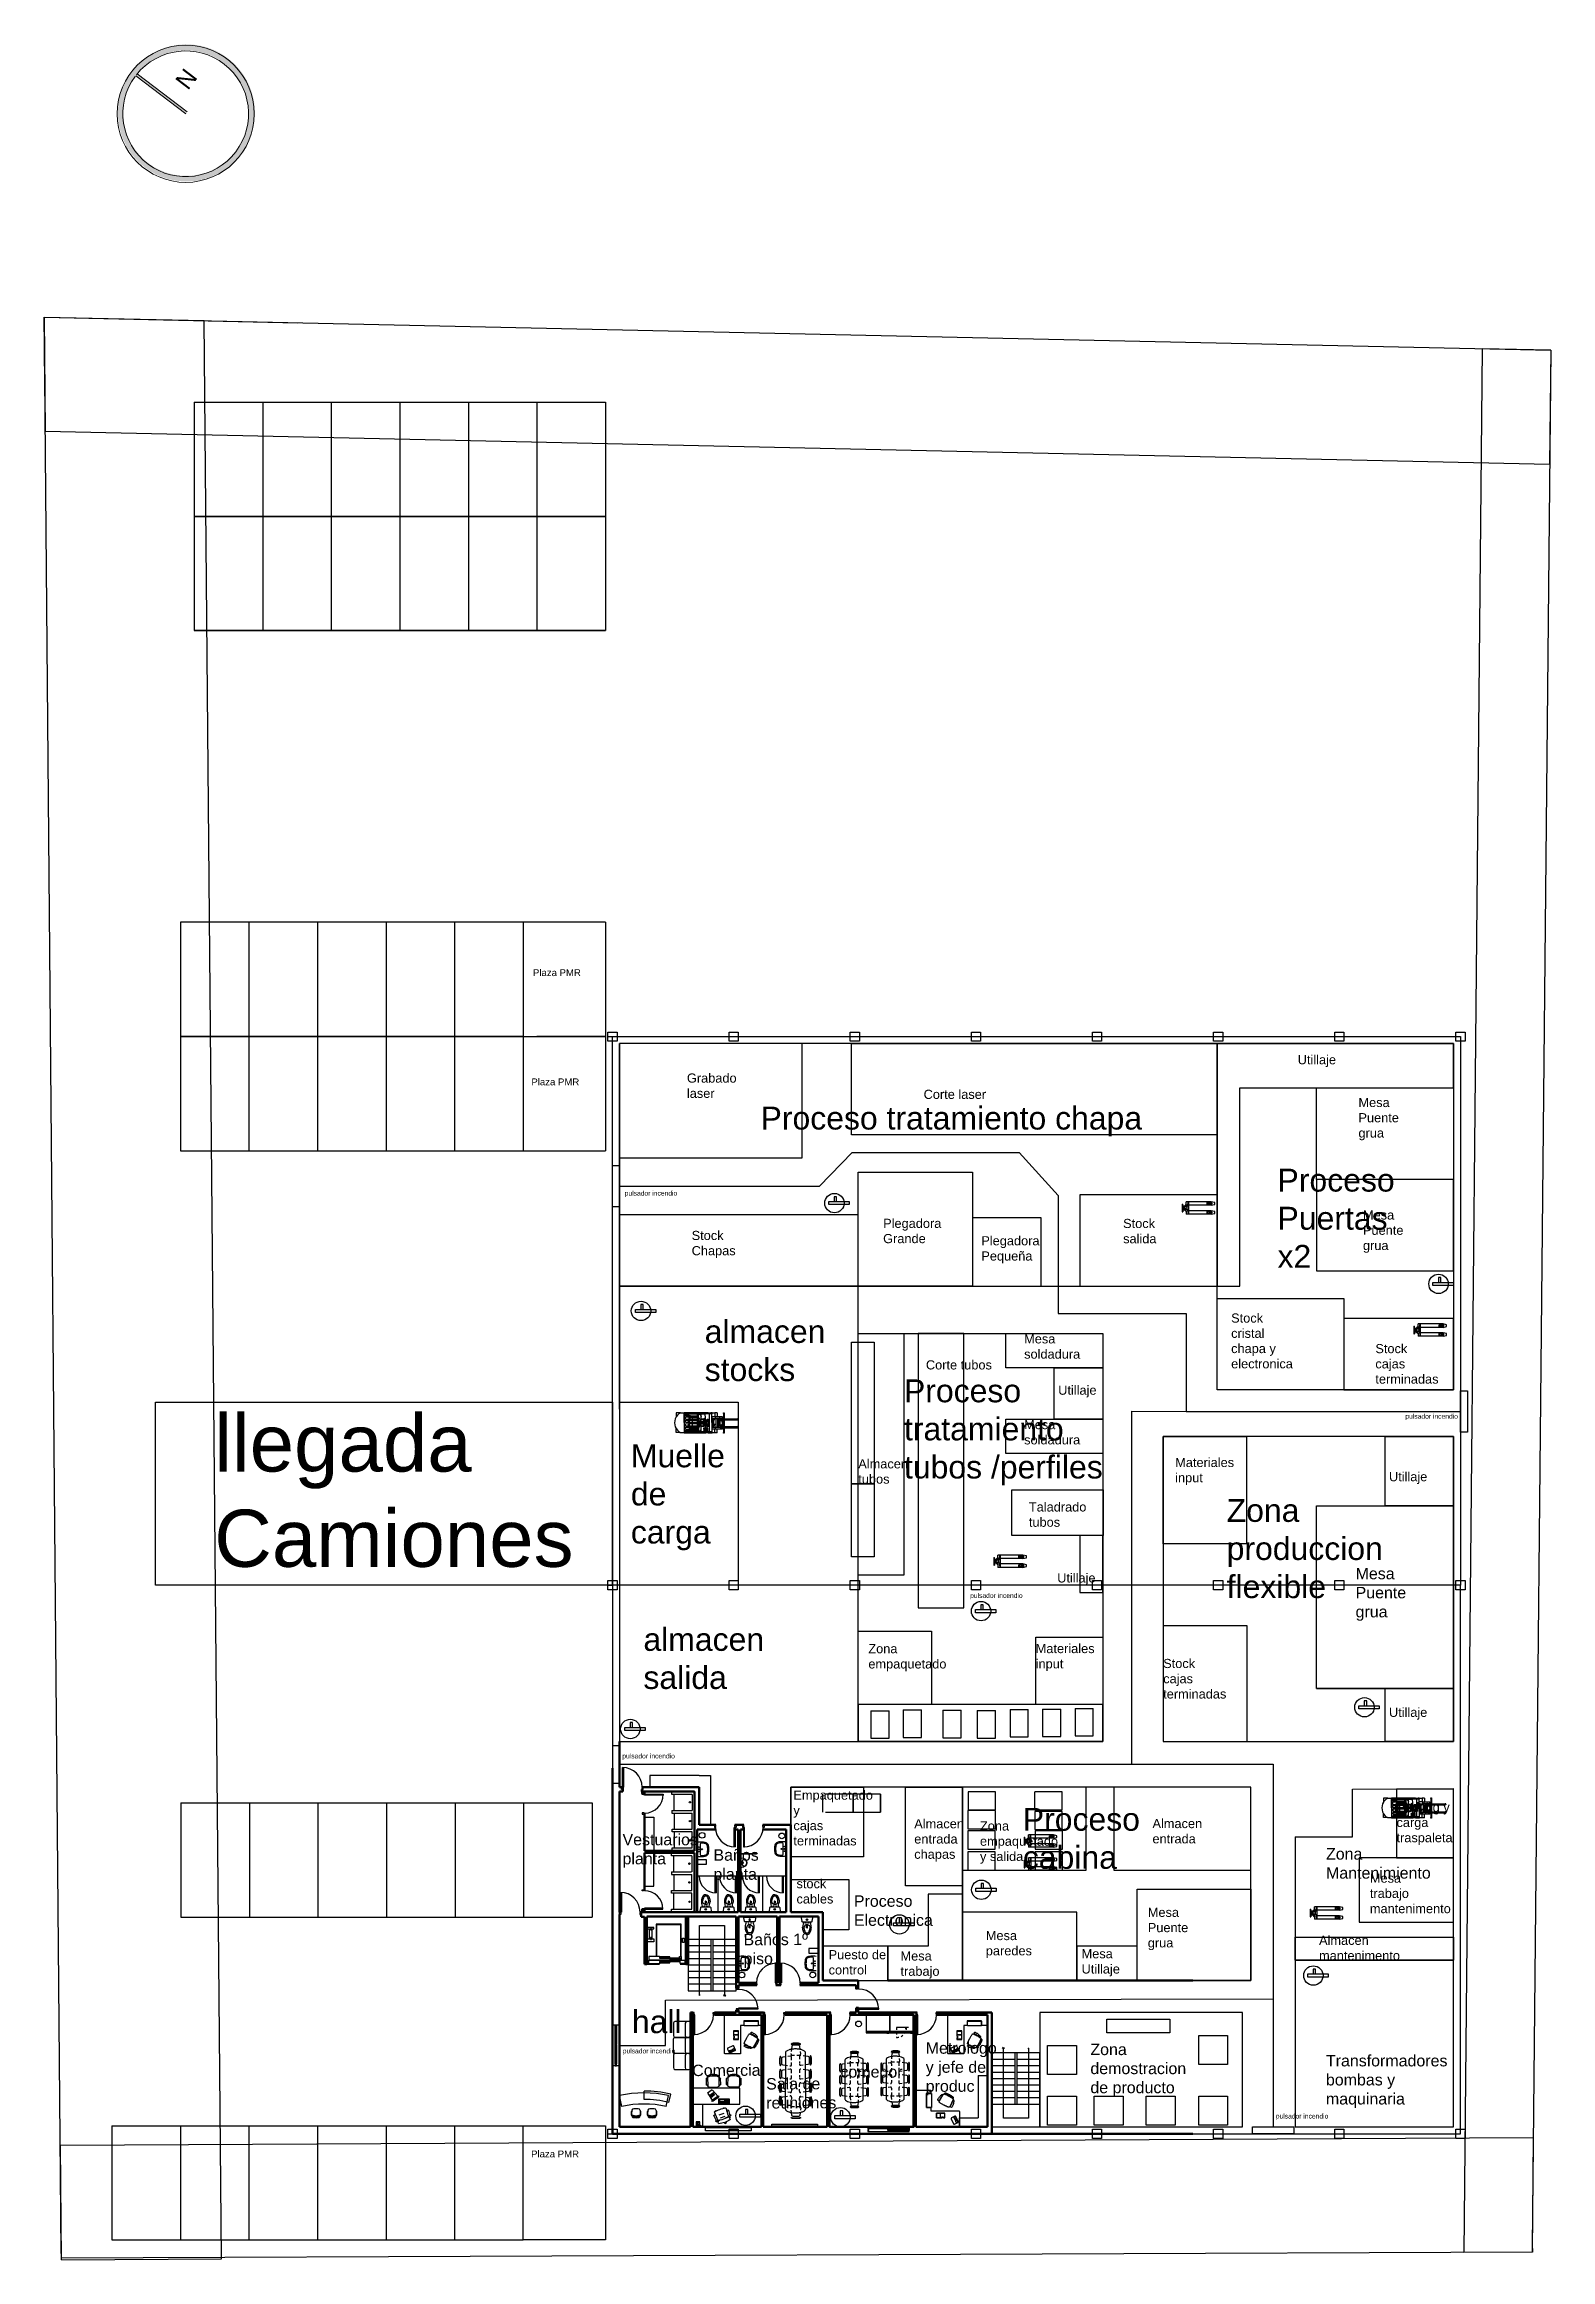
# Model space of a CAD drawing. Header units: millimetres. Extents: x 3051.7 to 3117.6, y 1576.4 to 1673.3.
import ezdxf

# ---------------------------------------------------------------- set-up
doc = ezdxf.new("R2010")
doc.units = ezdxf.units.MM
doc.linetypes.add('ACAD_ISO03W100', pattern=[30, 12, -18])
doc.linetypes.add('DASHED2', pattern=[0.375, 0.25, -0.125])
for name, color, linetype in [('1º piso muebles', 7, 'Continuous'), ('aparcamiento', 7, 'Continuous'), ('AR_Maquinas', 140, 'Continuous'), ('CONSTRUCCION', 6, 'Continuous'), ('Edges', 7, 'Continuous'), ('Escaleras', 7, 'Continuous'), ('Estructura', 9, 'Continuous'), ('Evacuacion 1er piso', 90, 'Continuous'), ('Muebles_Fabrica', 7, 'Continuous'), ('PARCELA', 7, 'Continuous'), ('Zonas_Fabrica', 10, 'Continuous')]:
    doc.layers.add(name, color=color, linetype=linetype)
for name, color, linetype, lineweight in [('1º piso paredes', 50, 'Continuous', 50), ('Contorno', 250, 'Continuous', 15), ('limites', 200, 'Continuous', 30)]:
    doc.layers.add(name, color=color, linetype=linetype, lineweight=lineweight)
doc.styles.get("Standard").update_dxf_attribs({"font": 'arial.ttf'})

msp = doc.modelspace()

# ---------------------------------------------------------------- texts
at = {"layer": '1º piso paredes', "attachment_point": 1}
for s, width, insert, char_height in [('Vestuarios planta', 3.16564, (3076.981, 1594.982), 0.5), ('Baños planta', 3.16564, (3080.96, 1594.306), 0.5), ('hall', 3.47883, (3077.393, 1587.263), 1), ('Metrologo\\Py jefe de produc', 3.47883, (3090.248, 1585.863), 0.5), ('comedor', 3.47883, (3086.517, 1584.822), 0.5)]:
    msp.add_mtext_dynamic_manual_height_columns(s, width=width, gutter_width=12.5, heights=[0], dxfattribs=dict(at, insert=insert, char_height=char_height))
at = {"layer": '1º piso paredes', "char_height": 0.5, "attachment_point": 1, "rotation": 0.28851}
for s, insert in [('Baños 1º\\Ppiso', (3082.275, 1590.604)), ('Comercial', (3080.03, 1584.883)), ('Sala de\\Preuniones', (3083.264, 1584.296))]:
    msp.add_mtext_dynamic_manual_height_columns(s, width=3.47883, gutter_width=12.5, heights=[0], dxfattribs=dict(at, insert=insert))
at = {"layer": 'aparcamiento', "char_height": 0.3, "attachment_point": 1}
for insert in [(3073.063, 1632.809), (3072.994, 1628.031), (3072.981, 1581.128)]:
    msp.add_mtext_dynamic_manual_height_columns('Plaza PMR', width=2.92554, gutter_width=12.5, heights=[0], dxfattribs=dict(at, insert=insert))
at = {"layer": 'AR_Maquinas', "attachment_point": 1}
for s, width, insert, char_height in [('Utillaje ', 2.82228, (3106.523, 1629.05), 0.4), ('Grabado laser', 2.82228, (3079.799, 1628.247), 0.4), ('Corte laser', 2.82228, (3090.155, 1627.535), 0.4), ('Mesa Puente grua', 2.82228, (3109.181, 1627.179), 0.4), ('Plegadora Grande', 2.82228, (3088.384, 1621.891), 0.4), ('Stock  salida', 2.82228, (3098.884, 1621.886), 0.4), ('Mesa Puente grua', 2.82228, (3109.378, 1622.257), 0.4), ('Stock  Chapas', 2.82228, (3080.006, 1621.362), 0.4), ('Plegadora Pequeña', 2.82228, (3092.68, 1621.13), 0.4), ('Stock cristal  chapa y electronica', 2.82228, (3103.61, 1617.748), 0.4), ('Mesa soldadura', 2.82228, (3094.553, 1616.838), 0.4), ('Corte tubos', 2.82228, (3090.255, 1615.699), 0.4), ('Stock cajas terminadas', 2.82228, (3109.921, 1616.412), 0.4), ('Utillaje ', 2.82228, (3096.044, 1614.593), 0.4), ('Mesa soldadura', 2.82228, (3094.553, 1613.087), 0.4), ('Almacen tubos', 2.82228, (3087.297, 1611.37), 0.4), ('Materiales input', 2.82228, (3101.162, 1611.431), 0.4), ('Utillaje ', 2.82228, (3110.517, 1610.808), 0.4), ('Taladrado tubos', 2.82228, (3094.761, 1609.484), 0.4), ('Utillaje ', 2.82228, (3096, 1606.379), 0.4), ('Mesa Puente grua', 2.82228, (3109.056, 1606.62), 0.5), ('Zona empaquetado ', 2.82228, (3087.737, 1603.283), 0.4), ('Materiales input', 2.82228, (3095.059, 1603.289), 0.4), ('Stock cajas terminadas', 2.82228, (3100.637, 1602.636), 0.4), ('Utillaje ', 2.82228, (3110.517, 1600.499), 0.4), ('Empaquetado y cajas terminadas', 0.4, (3084.458, 1596.877), 0.4), ('Parking y carga traspaleta', 2.82228, (3110.845, 1596.348), 0.4), ('Almacen entrada chapas', 2.82228, (3089.745, 1595.624), 0.4), ('Zona empaquetado y salida', 2.82228, (3092.621, 1595.528), 0.4), ('Almacen entrada', 2.82228, (3100.168, 1595.633), 0.4), ('stock cables', 2.82228, (3084.593, 1593.002), 0.4), ('Mesa trabajo mantenimento', 2.82228, (3109.681, 1593.245), 0.4), ('Mesa Puente grua', 2.82228, (3099.964, 1591.748), 0.4), ('Mesa paredes', 2.82228, (3092.876, 1590.734), 0.4), ('Almacen mantenimento', 2.82228, (3107.457, 1590.524), 0.4), ('Puesto de control', 2.82228, (3085.999, 1589.896), 0.4), ('Mesa trabajo', 2.82228, (3089.143, 1589.839), 0.4), ('Mesa Utillaje', 2.82228, (3097.067, 1589.938), 0.4)]:
    msp.add_mtext_dynamic_manual_height_columns(s, width=width, gutter_width=12.5, heights=[0], dxfattribs=dict(at, insert=insert, char_height=char_height))
at = {"layer": 'Contorno', "insert": (3057.365, 1671.683), "char_height": 0.75, "attachment_point": 1, "rotation": 52.67248}
msp.add_mtext_dynamic_manual_height_columns('N', width=0.90504, gutter_width=0.0125, heights=[0], dxfattribs=at)
at = {"layer": 'Evacuacion 1er piso', "char_height": 0.21, "attachment_point": 1}
for insert in [(3077.077, 1623.115), (3111.234, 1613.355), (3092.19, 1605.514), (3076.972, 1598.492), (3076.992, 1585.587), (3105.564, 1582.738)]:
    msp.add_mtext_dynamic_manual_height_columns('pulsador incendio', width=2.66356, gutter_width=12.5, heights=[0.339], dxfattribs=dict(at, insert=insert))
at = {"layer": 'Zonas_Fabrica', "attachment_point": 1}
for s, width, heights, insert, char_height in [('Proceso tratamiento chapa', 17.54415, [0], (3083.022, 1626.795), 1), ('Proceso Puertas x2', 3.47883, [0], (3105.64, 1624.081), 1), ('almacen stocks', 3.47883, [0], (3080.578, 1617.458), 1), ('Proceso tratamiento tubos /perfiles', 8.99879, [0], (3089.297, 1614.863), 1), ('llegada Camiones', 20, [0], (3059.117, 1613.331), 2.5), ('Muelle de carga', 3.47883, [0], (3077.347, 1612.018), 1), ('Zona produccion flexible', 8.99879, [0], (3103.415, 1609.631), 1), ('almacen salida', 3.47883, [0], (3077.896, 1603.988), 1), ('Proceso cabina', 3.47883, [0], (3094.496, 1596.119), 1), ('Zona Mantenimiento', 3.47883, [0], (3107.762, 1594.357), 0.5), ('Proceso Electronica', 3.47883, [1.342], (3087.104, 1592.292), 0.5), ('Zona demostracion de producto', 4.94025, [0], (3097.452, 1585.803), 0.5), ('Transformadores\\Pbombas y maquinaria', 3.47883, [0], (3107.758, 1585.309), 0.5)]:
    msp.add_mtext_dynamic_manual_height_columns(s, width=width, gutter_width=12.5, heights=heights, dxfattribs=dict(at, insert=insert, char_height=char_height))

# ---------------------------------------------------------------- blocks, each defined once
blk = doc.blocks.new('A$C6D260ECD')
for p, q in [((1331, 990), (1331, 1440)), ((2683, 829), (2781, 1268)), ((131, 608), (0, 1193)), ((639, 344), (639, 137)), ((639, 137), (680, 137)), ((680, 399), (680, 324)), ((680, 137), (680, 344)), ((1116, 397), (1116, 323)), ((1116, 344), (1116, 137)), ((1116, 137), (1157, 137)), ((1157, 137), (1157, 345)), ((1505, 344), (1505, 137)), ((1505, 137), (1546, 137)), ((1546, 399), (1546, 324)), ((1546, 137), (1546, 344)), ((1982, 397), (1982, 323)), ((1982, 344), (1982, 137)), ((1982, 137), (2023, 137)), ((2023, 137), (2023, 345)), ((2531, 608), (2662, 1193))]:
    blk.add_line(p, q)
at = {"linetype": 'Continuous'}
for p, q in [((639, 344), (680, 344)), ((1116, 345), (1157, 345)), ((1505, 344), (1546, 344)), ((1982, 345), (2023, 345))]:
    blk.add_line(p, q, dxfattribs=at)
for centre, radius, start, end in [((1331, -4760), 6100, 77.39774, 102.60226), ((1331, -4760), 6200, 76.47357, 90), ((1331, -4760), 5500, 77.39774, 102.60226), ((718, 177), 54.9, 227.1618, 267.57171), ((1079, 177), 54.9, 270.72261, 312.8382), ((1331, -4760), 5750, 76.40124, 90), ((1583, 177), 54.9, 227.1618, 267.57171), ((1945, 177), 54.9, 270.72261, 312.8382)]:
    blk.add_arc(centre, radius, start, end)
for centre, radius, start, end in [((788, 372), 111, 94.0766, 165.83344), ((735, 70), 55.3, 80.24779, 260.10116), ((739, 50), 36.2, 85.08724, 250.32125), ((898, 834), 836, 258.08993, 281.91007), ((902, 835), 766, 258.01124, 281.98876), ((917, 1021), 913, 259.12864, 268.84333), ((898, -1179), 1666, 85.9234, 94.0766), ((880, 1021), 913, 271.15667, 280.87136), ((1009, 372), 111, 13.25658, 85.9234), ((1061, 70), 55.3, 279.89884, 99.75221), ((1064, 51), 35.2, 274.91276, 94.91276), ((1601, 70), 55.3, 80.24779, 260.10116), ((1653, 372), 111, 94.0766, 165.83344), ((1605, 50), 36.2, 85.08724, 250.32125), ((1764, 834), 836, 258.08993, 281.91007), ((1767, 835), 766, 258.01124, 281.98876), ((1782, 1021), 913, 259.12864, 268.84333), ((1764, -1179), 1666, 85.9234, 94.0766), ((1745, 1021), 913, 271.15667, 280.87136), ((1874, 372), 111, 13.25658, 85.9234), ((1927, 70), 55.3, 279.89884, 99.75221), ((1929, 51), 35.2, 274.91276, 94.91276)]:
    blk.add_arc(centre, radius, start, end, dxfattribs=at)
blk = doc.blocks.new('Fenton Door Jamb03')
blk.add_lwpolyline([(84, 1), (86, 9), (86, 10), (86, 11), (68, 11), (68, 52), (67, 54), (1, 54), (0, 52), (0, 47), (6, 47), (6, 44), (0, 44), (0, 30), (10, 30), (10, 24), (0, 24), (0, 10), (6, 10), (6, 7), (0, 7), (0, 1), (1, 0), (82, 0)], close=True)
blk = doc.blocks.new('Fenton Bead')
at = {"color": 7}
blk.add_lwpolyline([(2, 12, -0.341999), (0, 11), (0, 11), (0, 1), (1, 0), (18, 0), (18, 0), (15, 13, 0.339454), (13, 14), (4, 14, 0.341999)], format="xyb", close=True, dxfattribs=at)
blk = doc.blocks.new('Fenton Door Jamb02')
blk.add_lwpolyline([(0, 1), (1, 0), (82, 0), (84, 1), (86, 9), (86, 10), (86, 11), (68, 11), (68, 52), (67, 54), (1, 54), (0, 52), (0, 1)], close=True)
blk = doc.blocks.new('Fenton Door Jamb01')
blk.add_lwpolyline([(3, 21), (3, 19), (0, 19), (0, 10), (6, 10), (6, 7), (0, 7), (0, 1), (1, 0), (82, 0), (84, 1), (86, 9), (86, 10), (86, 11), (68, 11), (68, 52), (67, 54), (1, 54), (0, 52), (0, 47), (6, 47), (6, 44), (0, 44), (0, 35), (3, 35), (3, 33), (12, 33), (12, 21)], close=True)
blk = doc.blocks.new('A$C47D9055B')
for p, q in [((0, 2114), (5, 1846)), ((62, 2159), (69, 1802)), ((157, 2224), (470, 2230)), ((573, 1811), (566, 2168)), ((636, 1857), (631, 2125)), ((885, 1857), (890, 2125)), ((948, 1811), (955, 2168)), ((1364, 2224), (1052, 2230)), ((1459, 2159), (1453, 1802)), ((1521, 2114), (1517, 1846)), ((55, 1692), (2107, 1692)), ((55, 990), (55, 1692)), ((2107, 990), (55, 990)), ((133, 1740), (511, 1747)), ((966, 1223), (516, 1223)), ((516, 1223), (516, 1023)), ((516, 1067), (966, 1067)), ((516, 1023), (966, 1023)), ((946, 1202), (537, 1202)), ((537, 1202), (537, 1067)), ((547, 1110), (547, 1192)), ((547, 1192), (605, 1192)), ((605, 1110), (547, 1110)), ((936, 1090), (547, 1090)), ((547, 1090), (547, 1077)), ((547, 1077), (936, 1077)), ((605, 1192), (605, 1110)), ((625, 1110), (625, 1192)), ((625, 1192), (680, 1192)), ((680, 1110), (625, 1110)), ((680, 1192), (680, 1110)), ((700, 1110), (700, 1192)), ((700, 1192), (936, 1192)), ((936, 1110), (700, 1110)), ((936, 1192), (936, 1110)), ((936, 1077), (936, 1090)), ((946, 1067), (946, 1202)), ((966, 1023), (966, 1223)), ((998, 1362), (968, 1322)), ((968, 1322), (1108, 1217)), ((974, 1330), (1254, 1120)), ((1138, 1257), (998, 1362)), ((1389, 1740), (1010, 1747)), ((1013, 1351), (1248, 1612)), ((1108, 1217), (1248, 1112)), ((1136, 1383), (1230, 1508)), ((1278, 1152), (1138, 1257)), ((1156, 1368), (1250, 1493)), ((1176, 1353), (1270, 1478)), ((1196, 1338), (1290, 1463)), ((1216, 1323), (1310, 1448)), ((1236, 1308), (1330, 1433)), ((1248, 1112), (1278, 1152)), ((1256, 1293), (1350, 1418)), ((1258, 1622), (1358, 1547)), ((1448, 1462), (1262, 1164)), ((1358, 1547), (1458, 1472)), ((1668, 0), (1668, 990)), ((2107, 1692), (2107, 0)), ((483, 547), (450, 529)), ((474, 485), (450, 529)), ((499, 404), (470, 415)), ((472, 337), (504, 404)), ((477, 493), (482, 493)), ((478, 498), (483, 498)), ((478, 488), (481, 488)), ((481, 503), (484, 503)), ((491, 534), (483, 547)), ((665, 834), (606, 675)), ((687, 194), (648, 186)), ((648, 186), (655, 149)), ((700, 158), (655, 149)), ((690, 201), (684, 184)), ((690, 170), (699, 197)), ((898, 390), (692, 466)), ((693, 166), (704, 196)), ((698, 163), (709, 194)), ((703, 162), (714, 192)), ((708, 163), (718, 190)), ((728, 187), (721, 170)), ((734, 826), (748, 841)), ((947, 522), (740, 598)), ((776, 815), (748, 841)), ((775, 814), (776, 815)), ((982, 150), (1001, 221)), ((1005, 218), (1034, 207)), ((1054, 230), (1080, 227)), ((1076, 268), (1073, 270)), ((1079, 271), (1076, 274)), ((1082, 276), (1078, 279)), ((1083, 282), (1080, 283)), ((1086, 276), (1080, 227)), ((1089, 696), (1102, 711)), ((1099, 493), (1158, 653)), ((1130, 687), (1102, 711)), ((1124, 679), (1130, 687)), ((1746, 54), (1742, 42)), ((1752, 45), (1748, 33)), ((1756, 64), (1752, 53)), ((1756, 64), (1752, 53)), ((1759, 41), (1756, 29)), ((1763, 68), (1759, 57)), ((1763, 68), (1759, 57)), ((1767, 37), (1763, 25)), ((1771, 72), (1767, 61)), ((1771, 72), (1767, 61)), ((1775, 37), (1771, 25)), ((1779, 76), (1775, 64)), ((1779, 76), (1775, 64)), ((1783, 37), (1779, 25)), ((1805, 79), (1783, 72)), ((1805, 79), (1783, 72)), ((1791, 37), (1787, 25)), ((1794, 59), (1794, 219)), ((1794, 219), (1953, 219)), ((1953, 59), (1794, 59)), ((1799, 41), (1795, 29)), ((1806, 45), (1802, 33)), ((1814, 49), (1810, 37)), ((1822, 53), (1818, 41)), ((1819, 125), (1819, 198)), ((1819, 198), (1904, 198)), ((1904, 125), (1819, 125)), ((1922, 96), (1824, 96)), ((1922, 77), (1824, 77)), ((1830, 57), (1826, 45)), ((1904, 198), (1904, 125)), ((1926, 140), (1926, 180)), ((1926, 180), (1935, 180)), ((1935, 140), (1926, 140)), ((1935, 180), (1935, 140)), ((1953, 219), (1953, 59)), ((1668, 0), (2107, 0))]:
    blk.add_line(p, q)
for centre, radius, start, end in [((32, 2105), 32.8, 17.2921, 164.77169), ((80, 2209), 23.2, 144.74393, 302.50871), ((319, 1891), 420, 54.162, 127.9018), ((125, 2160), 63, 153.44746, 181.0319), ((320, 1845), 413, 58.60765, 123.45615), ((547, 2217), 23.2, 239.55508, 37.31987), ((503, 2167), 63, 1.0319, 28.61634), ((600, 2115), 32.8, 17.2921, 171.73727), ((922, 2115), 32.8, 8.26273, 162.7079), ((975, 2217), 23.2, 142.68013, 300.44492), ((1018, 2167), 63, 151.38366, 178.9681), ((1202, 1891), 420, 52.0982, 125.838), ((1201, 1845), 413, 56.54385, 121.39235), ((1441, 2209), 23.2, 237.49129, 35.25607), ((1396, 2160), 63, 358.9681, 26.55254), ((1490, 2105), 32.8, 15.22831, 162.7079), ((36, 1855), 32.8, 197.2921, 344.77169), ((132, 1803), 63, 181.0319, 271.0319), ((510, 1810), 63, 271.0319, 1.0319), ((604, 1866), 32.8, 190.32653, 344.77169), ((917, 1866), 32.8, 195.22831, 349.67347), ((1011, 1810), 63, 178.9681, 268.9681), ((1800, 2141), 1168, 224.52814, 241.76721), ((1390, 1803), 63, 268.9681, 358.9681), ((1485, 1855), 32.8, 195.22831, 342.7079), ((458, 519), 10, 130.98763, 199.94273), ((542, 550), 100, 199.94273, 217.84041), ((471, 495), 10, 217.84041, 286.79551), ((-9, 588), 500, 341.31689, 348.12046), ((474, 424), 10, 161.31689, 249.79583), ((481, 333), 10, 154.57686, 231.58005), ((492, 492), 20, 107.98646, 227.4202), ((1002, 989), 848, 231.58005, 268.01162), ((2313, 99), 1873, 160.18772, 168.12046), ((487, 536), 10, 53.67979, 106.79551), ((502, 414), 10, 249.79583, 338.32449), ((-3177, 1876), 3970, 338.32449, 342.91432), ((514, 250), 185, 58.48699, 87.80209), ((412, 120), 365, 54.57659, 70.7015), ((560, 730), 10, 82.32845, 160.18772), ((545, 616), 125, 56.87948, 82.32845), ((1053, 1128), 845, 238.48699, 261.10468), ((608, 713), 10, 342.91432, 56.87948), ((612, 402), 20, 339.79583, 54.57659), ((660, 186), 10, 109.84041, 178.79551), ((691, 102), 100, 91.94273, 109.84041), ((667, 153), 10, 202.98763, 271.94273), ((674, 831), 10, 76.11413, 159.79583), ((664, 243), 100, 271.94273, 289.84041), ((124, -1396), 2304, 63.47754, 76.11413), ((703, 177), 20, 160.22409, 339.36758), ((688, 192), 10, 76.28629, 91.94273), ((694, 159), 10, 289.84041, 353.76005), ((797, 760), 100, 127.94273, 136.83516), ((741, 831), 10, 58.98763, 127.94273), ((917, 289), 20, 85.01508, 159.79583), ((887, -55), 365, 68.89017, 85.01508), ((893, 110), 185, 51.78958, 81.10468), ((972, 152), 10, 268.01162, 345.01481), ((4759, -1044), 3970, 156.67735, 161.26717), ((1009, 227), 10, 161.26717, 249.79583), ((1037, 217), 10, 249.79583, 338.27478), ((1511, 28), 500, 151.47121, 158.27478), ((1068, 281), 20, 272.17147, 31.60521), ((-574, 1161), 1873, 331.47121, 339.40395), ((1154, 632), 100, 130.45863, 137.30858), ((1079, 239), 10, 274.98763, 343.94273), ((1083, 267), 10, 1.84041, 70.79551), ((1095, 701), 10, 61.50353, 130.45863), ((993, 264), 100, 343.94273, 1.84041), ((1122, 523), 10, 82.71219, 156.67735), ((1108, 409), 125, 57.26322, 82.71219), ((1121, 679), 10, 345.83616, 37.31141), ((1148, 657), 10, 339.79583, 63.47754), ((1170, 506), 10, 339.40395, 57.26322), ((1824, 86), 20.5, 28.49146, 331.50854), ((1824, 86), 20.5, 28.49146, 331.50854), ((1922, 86), 20.5, 208.49146, 151.50854)]:
    blk.add_arc(centre, radius, start, end)
blk = doc.blocks.new('mu09-1')
for p, q in [((-0.015, 0.072), (1.021, 0.072)), ((-0.015, 0.036), (1.021, 0.036))]:
    blk.add_line(p, q)
blk.add_lwpolyline([(1.006, 0.79), (0, 0.79, 0.414214), (-0.015, 0.775), (-0.015, 0.015, 0.414214), (0, 0), (1.006, 0, 0.414214), (1.021, 0.015), (1.021, 0.775, 0.414214)], format="xyb", close=True)
blk.add_lwpolyline([(0.895, 0), (0.981, 0), (0.981, -0.02), (0.895, -0.02)], close=True)
blk = doc.blocks.new('drakar planta')
at = {"linetype": 'Continuous'}
for p, q in [((9.368, 5.6), (9.368, 5.6)), ((9.368, 5.6), (9.385, 5.452)), ((9.385, 5.452), (9.385, 5.452)), ((9.397, 5.633), (9.397, 5.633)), ((9.839, 5.633), (9.397, 5.633)), ((9.482, 5.143), (9.482, 5.141)), ((9.613, 5.243), (9.613, 5.186)), ((9.622, 5.186), (9.613, 5.186)), ((9.618, 5.244), (9.615, 5.243)), ((9.618, 5.301), (9.626, 5.301)), ((9.62, 5.243), (9.618, 5.244)), ((9.618, 5.244), (9.618, 5.244)), ((9.622, 5.243), (9.622, 5.186)), ((9.754, 5.143), (9.753, 5.141)), ((9.754, 5.158), (9.754, 5.154)), ((9.754, 5.154), (9.754, 5.154)), ((9.839, 5.633), (9.839, 5.633)), ((9.851, 5.452), (9.868, 5.6)), ((9.851, 5.452), (9.851, 5.452)), ((9.868, 5.6), (9.868, 5.6))]:
    blk.add_line(p, q, dxfattribs=at)
at = {"ltscale": 0.01}
blk.add_line((9.609, 5.301), (9.618, 5.301), dxfattribs=at)
at = {"linetype": 'Continuous'}
for centre, radius in [((9.556, 5.367), 0.0072), ((9.618, 5.516), 0.0342), ((9.618, 5.516), 0.0244), ((9.68, 5.367), 0.0072)]:
    blk.add_circle(centre, radius, dxfattribs=at)
for centre, radius, start, end in [((9.397, 5.604), 0.0291, 90, 186.48307), ((9.413, 5.455), 0.0291, 186.48307, 265.65947), ((9.618, 8.146), 2.728, 265.65947, 274.34053), ((10.948, 5.027), 1.526, 165.01549, 173.13313), ((9.625, 5.161), 0.143, 115.26363, 179.64807), ((9.667, 5.162), 0.186, 179.85121, 185.6502), ((9.888, 5.183), 0.408, 185.21681, 185.73577), ((9.889, 5.183), 0.409, 185.94305, 210.63758), ((9.576, 4.998), 0.0453, 211.45524, 242.04511), ((9.639, 5.117), 0.18, 242.04467, 263.25553), ((9.609, 5.188), 0.113, 90, 104.84528), ((9.617, 5.16), 0.00101, 263.43647, 309.87119), ((9.618, 5.16), 0.00101, 230.12881, 276.56353), ((9.597, 5.117), 0.18, 276.74447, 297.95533), ((9.626, 5.188), 0.113, 75.16568, 90), ((9.66, 4.998), 0.0453, 297.95489, 328.58552), ((9.347, 5.183), 0.409, 329.36242, 354.75378), ((9.537, 5.164), 0.218, 354.50603, 358.16919), ((8.286, 5.027), 1.528, 6.86794, 14.97556), ((9.822, 5.455), 0.0291, 274.34053, 353.51693), ((9.839, 5.604), 0.0291, 0, 90), ((9.839, 5.604), 0.0291, 353.51693, 0)]:
    blk.add_arc(centre, radius, start, end, dxfattribs=at)
for points, weights, degree, knots in [([(9.618, 4.873), (9.617, 4.873), (9.616, 4.873), (9.542, 4.87), (9.502, 4.932), (9.435, 5.036), (9.428, 5.159), (9.428, 5.16), (9.428, 5.161), (9.427, 5.174), (9.429, 5.188)], [1, 0.999818026965, 1, 0.869595072185, 1, 0.965853886877, 1, 0.999997543195, 1, 0.96771874759, 0.94216281398], 2, [0, 0, 0, 0.004294, 0.004294, 0.32836, 0.32836, 0.929345, 0.929345, 0.934486, 0.934486, 1, 1, 1]), ([(9.429, 5.188), (9.43, 5.195), (9.431, 5.202), (9.432, 5.209), (9.432, 5.209), (9.433, 5.21), (9.433, 5.21)], [0.94216281398, 0.929295544402, 0.917706959429, 0.907397059062, 0.907397059062, 0.907397059062, 0.907397059062], 3, [0, 0, 0, 0, 0.08501565, 0.08501565, 0.08501565, 0.08958153, 0.08958153, 0.08958153, 0.08958153]), ([(9.618, 4.873), (9.619, 4.873), (9.62, 4.873), (9.694, 4.87), (9.734, 4.932), (9.801, 5.036), (9.808, 5.159), (9.808, 5.16), (9.808, 5.161), (9.808, 5.174), (9.807, 5.188)], [1, 0.999818026965, 1, 0.869595072185, 1, 0.965853886877, 1, 0.999997543195, 1, 0.96771874759, 0.94216281398], 2, [0, 0, 0, 0.004294, 0.004294, 0.32836, 0.32836, 0.929345, 0.929345, 0.934486, 0.934486, 1, 1, 1]), ([(9.807, 5.188), (9.806, 5.195), (9.805, 5.202), (9.803, 5.209), (9.803, 5.209), (9.803, 5.21), (9.803, 5.21)], [0.94216281398, 0.929356038323, 0.91781595237, 0.907542556122, 0.907542556122, 0.907542556122, 0.907542556122], 3, [0, 0, 0, 0, 0.08461596, 0.08461596, 0.08461596, 0.08948508, 0.08948508, 0.08948508, 0.08948508])]:
    blk.add_rational_spline(points, weights, degree=degree, knots=knots, dxfattribs=at)
for points, knots in [([(9.563, 5.291), (9.564, 5.291), (9.565, 5.291), (9.565, 5.292), (9.566, 5.292), (9.567, 5.292), (9.568, 5.293), (9.569, 5.293), (9.571, 5.294), (9.573, 5.295), (9.577, 5.296), (9.579, 5.297), (9.58, 5.297)], [0.8678487, 0.8678487, 0.8678487, 0.8678487, 0.8798629, 0.8798629, 0.8798629, 0.8909521, 0.9003997, 0.9091834, 0.9229673, 0.9427072, 0.9683896, 1, 1, 1, 1]), ([(9.617, 5.159), (9.616, 5.159), (9.615, 5.16), (9.612, 5.16), (9.611, 5.16), (9.608, 5.16), (9.607, 5.161), (9.605, 5.161), (9.604, 5.161), (9.603, 5.162), (9.602, 5.162), (9.602, 5.163), (9.601, 5.164), (9.601, 5.164), (9.601, 5.165), (9.601, 5.165), (9.601, 5.166), (9.6, 5.167), (9.6, 5.168), (9.599, 5.172), (9.599, 5.174), (9.598, 5.181), (9.597, 5.186), (9.597, 5.194), (9.596, 5.199), (9.596, 5.205), (9.596, 5.207), (9.595, 5.211), (9.595, 5.213), (9.595, 5.218), (9.595, 5.22), (9.595, 5.223), (9.595, 5.224), (9.595, 5.226), (9.595, 5.227), (9.595, 5.23), (9.595, 5.232), (9.597, 5.236), (9.599, 5.238), (9.602, 5.24), (9.603, 5.241), (9.605, 5.242), (9.606, 5.242), (9.608, 5.242), (9.609, 5.243), (9.61, 5.243), (9.611, 5.243), (9.613, 5.243), (9.614, 5.243), (9.615, 5.243), (9.615, 5.243), (9.615, 5.243), (9.615, 5.243)], [0, 0, 0, 0, 0.03125, 0.03125, 0.0625, 0.0625, 0.09375, 0.09375, 0.109375, 0.109375, 0.125, 0.125, 0.140625, 0.140625, 0.148438, 0.148438, 0.15625, 0.15625, 0.1875, 0.1875, 0.25, 0.25, 0.375, 0.375, 0.5, 0.5, 0.5625, 0.5625, 0.625, 0.625, 0.6875, 0.6875, 0.71875, 0.71875, 0.75, 0.75, 0.8125, 0.8125, 0.875, 0.875, 0.90625, 0.90625, 0.9375, 0.9375, 0.953125, 0.953125, 0.96875, 0.96875, 1, 1, 1, 1.000009, 1.000009, 1.000009, 1.000009]), ([(9.619, 5.159), (9.62, 5.159), (9.621, 5.16), (9.624, 5.16), (9.625, 5.16), (9.628, 5.16), (9.629, 5.161), (9.631, 5.161), (9.632, 5.161), (9.633, 5.162), (9.633, 5.162), (9.634, 5.163), (9.634, 5.164), (9.635, 5.164), (9.635, 5.165), (9.635, 5.165), (9.635, 5.166), (9.635, 5.167), (9.636, 5.168), (9.636, 5.172), (9.637, 5.174), (9.638, 5.181), (9.638, 5.186), (9.639, 5.194), (9.639, 5.199), (9.64, 5.205), (9.64, 5.207), (9.64, 5.211), (9.64, 5.213), (9.641, 5.218), (9.641, 5.22), (9.641, 5.223), (9.641, 5.224), (9.641, 5.226), (9.641, 5.227), (9.641, 5.23), (9.64, 5.232), (9.638, 5.236), (9.637, 5.238), (9.634, 5.24), (9.633, 5.241), (9.631, 5.242), (9.63, 5.242), (9.628, 5.242), (9.627, 5.243), (9.626, 5.243), (9.625, 5.243), (9.623, 5.243), (9.622, 5.243), (9.62, 5.243)], [0, 0, 0, 0, 0.03125, 0.03125, 0.0625, 0.0625, 0.09375, 0.09375, 0.109375, 0.109375, 0.125, 0.125, 0.140625, 0.140625, 0.1484375, 0.1484375, 0.15625, 0.15625, 0.1875, 0.1875, 0.25, 0.25, 0.375, 0.375, 0.5, 0.5, 0.5625, 0.5625, 0.625, 0.625, 0.6875, 0.6875, 0.71875, 0.71875, 0.75, 0.75, 0.8125, 0.8125, 0.875, 0.875, 0.90625, 0.90625, 0.9375, 0.9375, 0.953125, 0.953125, 0.96875, 0.96875, 0.9999928, 0.9999928, 0.9999928, 0.9999928]), ([(9.655, 5.297), (9.657, 5.297), (9.659, 5.296), (9.662, 5.295), (9.664, 5.294), (9.666, 5.293), (9.669, 5.292), (9.671, 5.291), (9.674, 5.29), (9.677, 5.289), (9.68, 5.287), (9.682, 5.286), (9.684, 5.285), (9.686, 5.283), (9.69, 5.281), (9.693, 5.279), (9.698, 5.275), (9.704, 5.271), (9.71, 5.266), (9.716, 5.259), (9.723, 5.251), (9.729, 5.243), (9.735, 5.235), (9.739, 5.226), (9.744, 5.217), (9.747, 5.207), (9.751, 5.195), (9.753, 5.184), (9.754, 5.171), (9.755, 5.163), (9.754, 5.158)], [0, 0, 0, 0, 0.03073, 0.0557919, 0.0752101, 0.0908298, 0.1057126, 0.128628, 0.1479371, 0.1642292, 0.1850908, 0.1958664, 0.2064561, 0.220969, 0.23993, 0.2633379, 0.294561, 0.3312722, 0.3734704, 0.4211544, 0.4743227, 0.5329738, 0.5805653, 0.6312404, 0.6849983, 0.7418381, 0.8017591, 0.8647604, 0.930841, 0.9987863, 0.9987863, 0.9987863, 0.9987863])]:
    blk.add_open_spline(points, degree=3, knots=knots, dxfattribs=at)
blk.add_open_spline([(9.595, 5.229), (9.595, 5.229), (9.595, 5.229), (9.595, 5.229)], degree=3, dxfattribs=at)
blk = doc.blocks.new('bn63-1')
at = {"linetype": 'Continuous', "lineweight": 5}
blk.add_line((-0.205, 0), (0.205, 0), dxfattribs=at)
for centre, radius, start, end in [((0, -0.081), 0.0395, 175.9943, 4.00524), ((0, -0.081), 0.0308, 172.37293, 7.59221), ((0, -0.082), 0.0178, 188.43519, 200.00675), ((0, -0.082), 0.0178, 249.4376, 261.01055), ((0, -0.082), 0.0178, 309.45617, 321.96563), ((0, -0.082), 0.0178, 8.63869, 19.48409)]:
    blk.add_arc(centre, radius, start, end, dxfattribs=at)
for points, knots in [([(-0.208, -0.003), (-0.208, -0.003), (-0.208, -0.003), (-0.207, -0.002), (-0.207, -0.002), (-0.207, -0.001), (-0.207, -0.001), (-0.206, 0), (-0.206, 0), (-0.205, 0), (-0.205, 0), (-0.205, 0), (-0.205, 0), (-0.205, 0)], [0, 0, 0, 0, 0.0971629, 0.0971629, 0.1946918, 0.1946918, 0.2922074, 0.2922074, 0.3897235, 0.3897235, 0.4405483, 0.4405483, 0.4929254, 0.4929254, 0.4929254, 0.4929254]), ([(0.205, 0), (0.205, 0), (0.205, 0), (0.205, 0), (0.205, 0), (0.206, 0), (0.206, 0), (0.206, -0.001), (0.206, -0.001), (0.207, -0.001), (0.207, -0.001), (0.207, -0.001), (0.207, -0.002), (0.207, -0.002), (0.207, -0.002), (0.208, -0.003), (0.208, -0.003), (0.208, -0.003)], [0, 0, 0, 0, 0.0511867, 0.0511867, 0.1009222, 0.1009222, 0.1637541, 0.1637541, 0.226586, 0.226586, 0.2894179, 0.2894179, 0.3522497, 0.3522497, 0.4150816, 0.4150816, 0.493862, 0.493862, 0.493862, 0.493862]), ([(0, -0.003), (-0.001, -0.003), (-0.003, -0.003), (-0.006, -0.003), (-0.009, -0.003), (-0.012, -0.003), (-0.014, -0.003), (-0.017, -0.003), (-0.02, -0.003), (-0.023, -0.003), (-0.026, -0.003), (-0.028, -0.003), (-0.03, -0.003), (-0.031, -0.003), (-0.031, -0.003), (-0.032, -0.003), (-0.032, -0.003), (-0.032, -0.003), (-0.032, -0.003), (-0.033, -0.003), (-0.034, -0.003), (-0.036, -0.003), (-0.039, -0.003), (-0.042, -0.003), (-0.044, -0.003), (-0.047, -0.003), (-0.049, -0.003), (-0.052, -0.003), (-0.053, -0.003), (-0.056, -0.003), (-0.059, -0.003), (-0.064, -0.003), (-0.067, -0.003), (-0.069, -0.003), (-0.069, -0.003), (-0.07, -0.003), (-0.07, -0.003), (-0.07, -0.003), (-0.07, -0.003), (-0.071, -0.003), (-0.072, -0.003), (-0.074, -0.003), (-0.076, -0.003), (-0.079, -0.003), (-0.08, -0.003), (-0.083, -0.003), (-0.084, -0.003), (-0.087, -0.003), (-0.088, -0.003), (-0.091, -0.003), (-0.092, -0.003), (-0.095, -0.003), (-0.096, -0.003), (-0.1, -0.003), (-0.103, -0.003), (-0.107, -0.003), (-0.11, -0.003), (-0.114, -0.003), (-0.117, -0.003), (-0.119, -0.003), (-0.12, -0.003), (-0.121, -0.003), (-0.121, -0.003), (-0.121, -0.003), (-0.121, -0.003), (-0.122, -0.003), (-0.123, -0.003), (-0.125, -0.003), (-0.128, -0.003), (-0.131, -0.003), (-0.133, -0.003), (-0.134, -0.003), (-0.137, -0.003), (-0.14, -0.003), (-0.143, -0.003), (-0.145, -0.003), (-0.147, -0.003), (-0.15, -0.003), (-0.151, -0.003), (-0.155, -0.003), (-0.156, -0.003), (-0.158, -0.003), (-0.159, -0.003), (-0.159, -0.003), (-0.161, -0.003), (-0.162, -0.003), (-0.165, -0.003), (-0.167, -0.003), (-0.169, -0.003), (-0.171, -0.003), (-0.173, -0.003), (-0.175, -0.003), (-0.177, -0.003), (-0.179, -0.003), (-0.18, -0.003), (-0.181, -0.003), (-0.182, -0.003), (-0.183, -0.003), (-0.183, -0.003), (-0.183, -0.003), (-0.183, -0.003), (-0.183, -0.003), (-0.184, -0.003), (-0.185, -0.003), (-0.186, -0.003), (-0.188, -0.003), (-0.189, -0.003), (-0.191, -0.003), (-0.192, -0.003), (-0.194, -0.003), (-0.195, -0.003), (-0.196, -0.003), (-0.197, -0.003), (-0.198, -0.003), (-0.198, -0.003), (-0.198, -0.003), (-0.198, -0.003), (-0.199, -0.003), (-0.2, -0.003), (-0.201, -0.003), (-0.202, -0.003), (-0.203, -0.003), (-0.203, -0.003), (-0.204, -0.003), (-0.205, -0.003), (-0.205, -0.003), (-0.206, -0.003), (-0.206, -0.003), (-0.206, -0.003), (-0.206, -0.003), (-0.207, -0.003), (-0.207, -0.003), (-0.207, -0.003), (-0.207, -0.003), (-0.207, -0.003), (-0.207, -0.003), (-0.208, -0.003), (-0.208, -0.003), (-0.208, -0.003), (-0.208, -0.003)], [0, 0, 0, 0, 0.0028629, 0.0057257, 0.0085886, 0.0114515, 0.0143143, 0.0171772, 0.0200401, 0.022903, 0.0257658, 0.0286287, 0.0314916, 0.0314916, 0.0322073, 0.0322073, 0.0323862, 0.0323862, 0.0325651, 0.032923, 0.0343544, 0.0372173, 0.0400802, 0.042943, 0.0458059, 0.0486688, 0.0515316, 0.0543945, 0.0572574, 0.0572574, 0.0629831, 0.0687089, 0.0744346, 0.0744346, 0.075866, 0.075866, 0.0762239, 0.0762239, 0.0765817, 0.0772975, 0.0801603, 0.0801603, 0.0858861, 0.0858861, 0.0916118, 0.0916118, 0.0973376, 0.0973376, 0.1030633, 0.1030633, 0.108789, 0.108789, 0.1145148, 0.1145148, 0.1259662, 0.1259662, 0.1374177, 0.1374177, 0.1488692, 0.1488692, 0.1517321, 0.1524478, 0.1524478, 0.1528056, 0.1528056, 0.1531635, 0.1545949, 0.1603207, 0.1660464, 0.1717721, 0.1717721, 0.1774979, 0.1832236, 0.1889494, 0.1946751, 0.2004008, 0.2061266, 0.2061266, 0.2175781, 0.2175781, 0.2290295, 0.2290295, 0.2318924, 0.2318924, 0.2347553, 0.240481, 0.2462067, 0.2519325, 0.2576582, 0.263384, 0.2691097, 0.2748354, 0.2805612, 0.2862869, 0.2920127, 0.2920127, 0.2977384, 0.2977384, 0.2991698, 0.2991698, 0.2998855, 0.2998855, 0.3006013, 0.3034641, 0.3091899, 0.3149156, 0.3206413, 0.3263671, 0.3320928, 0.3378186, 0.3435443, 0.34927, 0.3549958, 0.3549958, 0.3578586, 0.3578586, 0.3607215, 0.3607215, 0.3664473, 0.372173, 0.3778987, 0.3836245, 0.3893502, 0.3950759, 0.4008017, 0.4065274, 0.4122532, 0.4122532, 0.4179789, 0.4179789, 0.4237046, 0.4237046, 0.4294304, 0.4294304, 0.4351561, 0.4408818, 0.4466076, 0.4523333, 0.4554534, 0.4554534, 0.4554534, 0.4554534]), ([(-0.142, -0.218), (-0.152, -0.207), (-0.16, -0.195), (-0.173, -0.171), (-0.178, -0.16), (-0.188, -0.134), (-0.191, -0.12), (-0.198, -0.089), (-0.201, -0.072), (-0.205, -0.038), (-0.206, -0.021), (-0.208, -0.003)], [0, 0, 0, 0, 4.478954, 4.478954, 8.313122, 8.313122, 12.784959, 12.784959, 17.981426, 17.981426, 23.231983, 23.231983, 23.231983, 23.231983]), ([(-0.142, -0.218), (-0.146, -0.214), (-0.153, -0.204), (-0.16, -0.19), (-0.164, -0.178), (-0.165, -0.154), (-0.158, -0.135), (-0.145, -0.116), (-0.13, -0.102), (-0.12, -0.096), (-0.119, -0.095)], [0.2675526, 0.2675526, 0.2675526, 0.2675526, 0.370125, 0.4736393, 0.5771536, 0.6806678, 0.7841821, 0.8876964, 0.9912107, 1, 1, 1, 1]), ([(-0.082, -0.239), (-0.084, -0.238), (-0.087, -0.236), (-0.092, -0.234), (-0.094, -0.232), (-0.099, -0.23), (-0.101, -0.228), (-0.105, -0.225), (-0.107, -0.224), (-0.111, -0.221), (-0.113, -0.219), (-0.116, -0.216), (-0.118, -0.214), (-0.121, -0.211), (-0.123, -0.21), (-0.126, -0.206), (-0.128, -0.204), (-0.13, -0.201), (-0.132, -0.199), (-0.133, -0.197), (-0.134, -0.196), (-0.135, -0.194), (-0.135, -0.193), (-0.137, -0.191), (-0.137, -0.189), (-0.139, -0.185), (-0.139, -0.184), (-0.14, -0.18), (-0.141, -0.179), (-0.142, -0.175), (-0.142, -0.173), (-0.143, -0.17), (-0.143, -0.168), (-0.143, -0.165), (-0.143, -0.163), (-0.143, -0.16), (-0.143, -0.158), (-0.143, -0.155), (-0.143, -0.153), (-0.143, -0.15), (-0.143, -0.148), (-0.142, -0.146), (-0.142, -0.145), (-0.142, -0.144)], [0, 0, 0, 0, 0.03125, 0.03125, 0.0625, 0.0625, 0.09375, 0.09375, 0.125, 0.125, 0.15625, 0.15625, 0.1875, 0.1875, 0.21875, 0.21875, 0.25, 0.25, 0.28125, 0.28125, 0.296875, 0.296875, 0.3125, 0.3125, 0.34375, 0.34375, 0.375, 0.375, 0.40625, 0.40625, 0.4375, 0.4375, 0.46875, 0.46875, 0.5, 0.5, 0.53125, 0.53125, 0.5625, 0.5625, 0.59375, 0.59375, 0.613739, 0.613739, 0.613739, 0.613739]), ([(-0.106, -0.103), (-0.106, -0.103), (-0.106, -0.103), (-0.106, -0.103), (-0.106, -0.103), (-0.107, -0.103), (-0.107, -0.103), (-0.107, -0.103), (-0.108, -0.104), (-0.109, -0.105), (-0.111, -0.105), (-0.115, -0.109), (-0.118, -0.111), (-0.126, -0.119), (-0.132, -0.125), (-0.137, -0.133), (-0.139, -0.135), (-0.14, -0.138), (-0.14, -0.139), (-0.141, -0.142), (-0.142, -0.143), (-0.142, -0.144)], [0, 0, 0, 0, 0.010312, 0.010312, 0.041247, 0.041247, 0.134053, 0.134053, 0.412478, 0.412478, 1.247981, 1.247981, 3.755977, 3.755977, 8.533982, 8.533982, 10.838182, 10.838182, 12.001999, 12.001999, 13.166946, 13.166946, 13.166946, 13.166946]), ([(-0.142, -0.144), (-0.142, -0.144), (-0.142, -0.145), (-0.142, -0.145), (-0.142, -0.145), (-0.142, -0.145)], [0, 0, 0, 0, 0.826817, 0.826817, 1.253985, 1.253985, 1.253985, 1.253985]), ([(-0.093, -0.258), (-0.102, -0.253), (-0.111, -0.247), (-0.126, -0.236), (-0.133, -0.229), (-0.139, -0.222), (-0.14, -0.221), (-0.141, -0.22), (-0.141, -0.22), (-0.141, -0.219), (-0.141, -0.219), (-0.142, -0.219), (-0.142, -0.219), (-0.142, -0.219), (-0.142, -0.219), (-0.142, -0.219), (-0.142, -0.219), (-0.142, -0.219), (-0.142, -0.218), (-0.142, -0.218)], [0, 0, 0, 0, 3.713296, 3.713296, 7.598664, 7.598664, 7.941387, 7.941387, 8.113127, 8.113127, 8.199544, 8.199544, 8.243257, 8.243257, 8.265535, 8.265535, 8.276978, 8.276978, 8.288893, 8.288893, 8.288893, 8.288893]), ([(-0.119, -0.095), (-0.119, -0.095), (-0.118, -0.094), (-0.117, -0.094), (-0.116, -0.093), (-0.115, -0.093), (-0.114, -0.092), (-0.113, -0.092), (-0.112, -0.091), (-0.111, -0.09), (-0.11, -0.09), (-0.108, -0.088), (-0.104, -0.086), (-0.099, -0.084), (-0.096, -0.082), (-0.093, -0.081), (-0.09, -0.079), (-0.087, -0.078), (-0.085, -0.077), (-0.083, -0.077), (-0.082, -0.076), (-0.08, -0.075), (-0.078, -0.074), (-0.076, -0.074), (-0.075, -0.073), (-0.074, -0.073)], [0, 0, 0, 0, 0.024853, 0.04974, 0.074661, 0.099614, 0.124601, 0.149622, 0.174675, 0.199761, 0.22488, 0.250032, 0.374073, 0.50003, 0.561705, 0.623928, 0.686702, 0.75002, 0.785917, 0.821757, 0.857536, 0.893251, 0.9289, 0.964484, 1, 1, 1, 1]), ([(-0.064, -0.084), (-0.067, -0.085), (-0.07, -0.086), (-0.078, -0.089), (-0.082, -0.09), (-0.092, -0.095), (-0.098, -0.098), (-0.104, -0.101), (-0.105, -0.102), (-0.106, -0.103)], [0, 0, 0, 0, 1.379598, 1.379598, 3.240463, 3.240463, 6.502452, 6.502452, 7.268734, 7.268734, 7.268734, 7.268734]), ([(0.093, -0.258), (0.083, -0.263), (0.072, -0.269), (0.05, -0.277), (0.038, -0.281), (0.015, -0.286), (0.003, -0.288), (-0.018, -0.286), (-0.027, -0.284), (-0.045, -0.279), (-0.054, -0.276), (-0.074, -0.268), (-0.084, -0.263), (-0.093, -0.258)], [0, 0, 0, 0, 4.01229, 4.01229, 7.757967, 7.757967, 11.256191, 11.256191, 14.044954, 14.044954, 17.059019, 17.059019, 20.818567, 20.818567, 20.818567, 20.818567]), ([(0.082, -0.239), (0.079, -0.24), (0.076, -0.242), (0.07, -0.245), (0.067, -0.246), (0.061, -0.248), (0.058, -0.25), (0.051, -0.252), (0.048, -0.253), (0.041, -0.255), (0.037, -0.256), (0.03, -0.257), (0.027, -0.258), (0.019, -0.259), (0.015, -0.26), (0.008, -0.26), (0.004, -0.26), (-0.004, -0.26), (-0.008, -0.26), (-0.015, -0.26), (-0.019, -0.259), (-0.027, -0.258), (-0.03, -0.257), (-0.037, -0.256), (-0.041, -0.255), (-0.048, -0.253), (-0.051, -0.252), (-0.058, -0.25), (-0.061, -0.248), (-0.067, -0.246), (-0.07, -0.245), (-0.076, -0.242), (-0.079, -0.24), (-0.082, -0.239)], [0, 0, 0, 0, 0.0625, 0.0625, 0.125, 0.125, 0.1875, 0.1875, 0.25, 0.25, 0.3125, 0.3125, 0.375, 0.375, 0.4375, 0.4375, 0.5, 0.5, 0.5625, 0.5625, 0.625, 0.625, 0.6875, 0.6875, 0.75, 0.75, 0.8125, 0.8125, 0.875, 0.875, 0.9375, 0.9375, 1, 1, 1, 1]), ([(-0.074, -0.073), (-0.074, -0.073), (-0.074, -0.073), (-0.073, -0.073), (-0.073, -0.073), (-0.073, -0.073), (-0.073, -0.073), (-0.073, -0.072), (-0.073, -0.072), (-0.072, -0.072), (-0.072, -0.072), (-0.072, -0.072), (-0.071, -0.072), (-0.071, -0.072), (-0.071, -0.072), (-0.07, -0.072), (-0.07, -0.072), (-0.07, -0.071), (-0.069, -0.071), (-0.069, -0.071), (-0.069, -0.071), (-0.068, -0.071), (-0.068, -0.071), (-0.068, -0.071), (-0.068, -0.071), (-0.067, -0.071), (-0.067, -0.07), (-0.067, -0.07), (-0.065, -0.07), (-0.064, -0.07), (-0.063, -0.069), (-0.061, -0.069), (-0.06, -0.068), (-0.058, -0.068), (-0.057, -0.068), (-0.056, -0.067), (-0.054, -0.067), (-0.053, -0.066), (-0.051, -0.066), (-0.05, -0.066), (-0.048, -0.065), (-0.047, -0.065), (-0.045, -0.065), (-0.044, -0.064), (-0.042, -0.064), (-0.041, -0.064), (-0.039, -0.064), (-0.037, -0.063), (-0.036, -0.063), (-0.034, -0.063), (-0.033, -0.062), (-0.031, -0.062), (-0.029, -0.062), (-0.028, -0.062), (-0.026, -0.062), (-0.024, -0.061), (-0.023, -0.061), (-0.021, -0.061), (-0.019, -0.061), (-0.018, -0.061), (-0.016, -0.061), (-0.014, -0.061), (-0.012, -0.06), (-0.011, -0.06), (-0.01, -0.06), (-0.01, -0.06), (-0.009, -0.06), (-0.009, -0.06), (-0.008, -0.06), (-0.008, -0.06), (-0.007, -0.06), (-0.007, -0.06), (-0.006, -0.06), (-0.006, -0.06), (-0.005, -0.06), (-0.005, -0.06), (-0.004, -0.06), (-0.004, -0.06), (-0.003, -0.06), (-0.003, -0.06), (-0.002, -0.06), (-0.002, -0.06), (-0.001, -0.06), (-0.001, -0.06), (-0.001, -0.06), (-0.001, -0.06), (0, -0.06), (0, -0.06), (0, -0.06), (0, -0.06), (0, -0.06)], [0, 0, 0, 0, 0.015835, 0.015835, 0.015835, 0.019969, 0.019969, 0.019969, 0.03161, 0.03161, 0.03161, 0.047325, 0.047325, 0.047325, 0.062979, 0.062979, 0.062979, 0.078574, 0.078574, 0.078574, 0.09411, 0.09411, 0.09411, 0.109587, 0.109587, 0.109587, 0.125006, 0.125006, 0.125006, 0.186572, 0.186572, 0.186572, 0.250008, 0.250008, 0.250008, 0.308842, 0.308842, 0.308842, 0.375008, 0.375008, 0.375008, 0.437504, 0.437504, 0.437504, 0.500007, 0.500007, 0.500007, 0.567407, 0.567407, 0.567407, 0.625008, 0.625008, 0.625008, 0.689628, 0.689628, 0.689628, 0.749998, 0.749998, 0.749998, 0.813206, 0.813206, 0.813206, 0.874991, 0.874991, 0.874991, 0.892986, 0.892986, 0.892986, 0.910929, 0.910929, 0.910929, 0.928824, 0.928824, 0.928824, 0.946674, 0.946674, 0.946674, 0.964484, 0.964484, 0.964484, 0.982257, 0.982257, 0.982257, 0.983832, 0.983832, 0.983832, 0.999472, 0.999472, 0.999472, 1, 1, 1, 1]), ([(0.064, -0.084), (0.056, -0.082), (0.049, -0.08), (0.036, -0.078), (0.031, -0.077), (0.021, -0.076), (0.016, -0.076), (0.007, -0.075), (0.003, -0.075), (-0.007, -0.075), (-0.014, -0.075), (-0.027, -0.077), (-0.033, -0.078), (-0.047, -0.08), (-0.054, -0.082), (-0.062, -0.084), (-0.063, -0.084), (-0.064, -0.084)], [0, 0, 0, 0, 2.891649, 2.891649, 4.664159, 4.664159, 6.082548, 6.082548, 7.316095, 7.316095, 9.310745, 9.310745, 11.34094, 11.34094, 14.180588, 14.180588, 14.471472, 14.471472, 14.471472, 14.471472]), ([(-0.042, -0.092), (-0.042, -0.092), (-0.042, -0.092), (-0.042, -0.091), (-0.042, -0.091), (-0.042, -0.091), (-0.042, -0.091), (-0.042, -0.091), (-0.042, -0.091), (-0.042, -0.091), (-0.043, -0.09), (-0.043, -0.09), (-0.043, -0.089), (-0.043, -0.088), (-0.043, -0.087), (-0.043, -0.086), (-0.043, -0.085), (-0.044, -0.083), (-0.044, -0.082), (-0.044, -0.081), (-0.044, -0.08), (-0.044, -0.079)], [0.00000007, 0.00000007, 0.00000007, 0.00000007, 0.00385104, 0.00385104, 0.00385104, 0.00768176, 0.00768176, 0.00768176, 0.00823465, 0.00823465, 0.00823465, 0.01910583, 0.01910583, 0.01910583, 0.03785517, 0.03785517, 0.03785517, 0.06432913, 0.06432913, 0.06432913, 0.07821524, 0.07821524, 0.07821524, 0.07821524]), ([(0.042, -0.092), (0.042, -0.092), (0.042, -0.092), (0.042, -0.093), (0.042, -0.093), (0.042, -0.093), (0.042, -0.093), (0.042, -0.093), (0.042, -0.094), (0.042, -0.094), (0.041, -0.095), (0.041, -0.095), (0.041, -0.096), (0.041, -0.096), (0.041, -0.097), (0.04, -0.097), (0.04, -0.097), (0.04, -0.097), (0.04, -0.098), (0.04, -0.098), (0.04, -0.098), (0.04, -0.098), (0.04, -0.098), (0.04, -0.098), (0.04, -0.099), (0.04, -0.099), (0.04, -0.099), (0.04, -0.099), (0.04, -0.099), (0.04, -0.099), (0.039, -0.099), (0.039, -0.099), (0.039, -0.1), (0.039, -0.1), (0.039, -0.1), (0.039, -0.1), (0.039, -0.1), (0.039, -0.101), (0.039, -0.101), (0.039, -0.101), (0.039, -0.101), (0.038, -0.101), (0.038, -0.101), (0.038, -0.102), (0.038, -0.102), (0.038, -0.102), (0.038, -0.102), (0.038, -0.102), (0.038, -0.102), (0.038, -0.102), (0.038, -0.102), (0.038, -0.103), (0.038, -0.103), (0.037, -0.103), (0.037, -0.103), (0.037, -0.103), (0.037, -0.103), (0.037, -0.104), (0.037, -0.104), (0.037, -0.104), (0.037, -0.104), (0.037, -0.104), (0.036, -0.104), (0.036, -0.105), (0.036, -0.105), (0.036, -0.105), (0.036, -0.105), (0.036, -0.105), (0.036, -0.106), (0.035, -0.106), (0.035, -0.107), (0.034, -0.107), (0.034, -0.108), (0.033, -0.109), (0.033, -0.109), (0.032, -0.11), (0.031, -0.111), (0.03, -0.112), (0.029, -0.113), (0.029, -0.113), (0.029, -0.113), (0.029, -0.113), (0.028, -0.114), (0.027, -0.114), (0.026, -0.115), (0.026, -0.115), (0.025, -0.116), (0.025, -0.116), (0.024, -0.117), (0.023, -0.118), (0.021, -0.118), (0.021, -0.118), (0.02, -0.119), (0.02, -0.119), (0.019, -0.119), (0.018, -0.12), (0.017, -0.12), (0.016, -0.121), (0.015, -0.121), (0.014, -0.121), (0.013, -0.122), (0.013, -0.122), (0.013, -0.122), (0.011, -0.122), (0.009, -0.123), (0.007, -0.123), (0.005, -0.123), (0.002, -0.124), (0, -0.124), (-0.002, -0.124), (-0.003, -0.124), (-0.005, -0.123), (-0.005, -0.123), (-0.006, -0.123), (-0.007, -0.123), (-0.008, -0.123), (-0.008, -0.123), (-0.009, -0.123), (-0.011, -0.122), (-0.012, -0.122), (-0.014, -0.121), (-0.015, -0.121), (-0.017, -0.12), (-0.018, -0.12), (-0.019, -0.119), (-0.02, -0.119), (-0.02, -0.119), (-0.021, -0.118), (-0.022, -0.118), (-0.022, -0.118), (-0.024, -0.117), (-0.025, -0.116), (-0.026, -0.115), (-0.027, -0.114), (-0.028, -0.114), (-0.029, -0.113), (-0.03, -0.112), (-0.03, -0.112), (-0.031, -0.111), (-0.032, -0.11), (-0.033, -0.109), (-0.034, -0.108), (-0.034, -0.108), (-0.034, -0.108), (-0.034, -0.108), (-0.035, -0.107), (-0.035, -0.106), (-0.036, -0.105), (-0.036, -0.105), (-0.037, -0.104), (-0.037, -0.104), (-0.037, -0.104), (-0.037, -0.104), (-0.037, -0.104), (-0.037, -0.104), (-0.037, -0.103), (-0.037, -0.103), (-0.038, -0.103), (-0.038, -0.102), (-0.038, -0.102), (-0.038, -0.102), (-0.038, -0.101), (-0.039, -0.101), (-0.039, -0.101), (-0.039, -0.1), (-0.039, -0.1), (-0.039, -0.1), (-0.039, -0.1), (-0.039, -0.1), (-0.039, -0.1), (-0.039, -0.099), (-0.04, -0.099), (-0.04, -0.099), (-0.04, -0.098), (-0.04, -0.098), (-0.04, -0.097), (-0.04, -0.097), (-0.041, -0.097), (-0.041, -0.096), (-0.041, -0.096), (-0.041, -0.096), (-0.041, -0.095), (-0.041, -0.095), (-0.041, -0.094), (-0.041, -0.094), (-0.042, -0.094), (-0.042, -0.094), (-0.042, -0.094), (-0.042, -0.093), (-0.042, -0.093), (-0.042, -0.093), (-0.042, -0.092), (-0.042, -0.092)], [0.0000006, 0.0000006, 0.0000006, 0.0000006, 0.0059473, 0.0059473, 0.0059473, 0.0118276, 0.0118276, 0.0118276, 0.016168, 0.016168, 0.016168, 0.0376607, 0.0376607, 0.0376607, 0.0460588, 0.0460588, 0.0460588, 0.0516429, 0.0516429, 0.0516429, 0.0572065, 0.0572065, 0.0572065, 0.0627565, 0.0627565, 0.0627565, 0.0645583, 0.0645583, 0.0645583, 0.0682952, 0.0682952, 0.0682952, 0.0738239, 0.0738239, 0.0738239, 0.0793438, 0.0793438, 0.0793438, 0.0848562, 0.0848562, 0.0848562, 0.0903625, 0.0903625, 0.0903625, 0.0958638, 0.0958638, 0.0958638, 0.0969132, 0.0969132, 0.0969132, 0.1013613, 0.1013613, 0.1013613, 0.1068564, 0.1068564, 0.1068564, 0.1123503, 0.1123503, 0.1123503, 0.117844, 0.117844, 0.117844, 0.1233388, 0.1233388, 0.1233388, 0.1288355, 0.1288355, 0.1288355, 0.1393654, 0.1393654, 0.1393654, 0.1600218, 0.1600218, 0.1600218, 0.1812295, 0.1812295, 0.1812295, 0.2225177, 0.2225177, 0.2225177, 0.2231009, 0.2231009, 0.2231009, 0.2541469, 0.2541469, 0.2541469, 0.2644376, 0.2644376, 0.2644376, 0.3056005, 0.3056005, 0.3056005, 0.3161576, 0.3161576, 0.3161576, 0.3469675, 0.3469675, 0.3469675, 0.3777867, 0.3777867, 0.3777867, 0.3879966, 0.3879966, 0.3879966, 0.4390527, 0.4390527, 0.4390527, 0.5004694, 0.5004694, 0.5004694, 0.5412292, 0.5412292, 0.5412292, 0.5615509, 0.5615509, 0.5615509, 0.5820462, 0.5820462, 0.5820462, 0.6232155, 0.6232155, 0.6232155, 0.6641896, 0.6641896, 0.6641896, 0.6846843, 0.6846843, 0.6846843, 0.7053077, 0.7053077, 0.7053077, 0.7468552, 0.7468552, 0.7468552, 0.7783943, 0.7783943, 0.7783943, 0.7985218, 0.7985218, 0.7985218, 0.84024, 0.84024, 0.84024, 0.840808, 0.840808, 0.840808, 0.8719998, 0.8719998, 0.8719998, 0.8824495, 0.8824495, 0.8824495, 0.8826172, 0.8826172, 0.8826172, 0.8928983, 0.8928983, 0.8928983, 0.903354, 0.903354, 0.903354, 0.9138251, 0.9138251, 0.9138251, 0.9243202, 0.9243202, 0.9243202, 0.9250142, 0.9250142, 0.9250142, 0.9348481, 0.9348481, 0.9348481, 0.9454175, 0.9454175, 0.9454175, 0.9560513, 0.9560513, 0.9560513, 0.9623128, 0.9623128, 0.9623128, 0.9776637, 0.9776637, 0.9776637, 0.9837713, 0.9837713, 0.9837713, 0.9887199, 0.9887199, 0.9887199, 0.9999991, 0.9999991, 0.9999991, 0.9999991]), ([(-0.016, -0.084), (-0.017, -0.084), (-0.017, -0.084), (-0.017, -0.084), (-0.017, -0.084), (-0.018, -0.084), (-0.018, -0.085), (-0.018, -0.085), (-0.018, -0.085), (-0.018, -0.086), (-0.018, -0.086), (-0.018, -0.087), (-0.018, -0.087), (-0.018, -0.087), (-0.018, -0.087), (-0.017, -0.088), (-0.017, -0.088), (-0.016, -0.088), (-0.016, -0.088), (-0.016, -0.088), (-0.016, -0.088), (-0.016, -0.088), (-0.016, -0.088), (-0.015, -0.088)], [0, 0, 0, 0, 0.104449, 0.104449, 0.159941, 0.159941, 0.311289, 0.311289, 0.537341, 0.537341, 0.763031, 0.763031, 0.98881, 0.98881, 1.213748, 1.213748, 1.455887, 1.455887, 1.572093, 1.572093, 1.658319, 1.658319, 1.805622, 1.805622, 1.805622, 1.805622]), ([(-0.012, -0.082), (-0.012, -0.082), (-0.012, -0.082), (-0.012, -0.082), (-0.013, -0.082), (-0.013, -0.082), (-0.013, -0.081), (-0.014, -0.081), (-0.014, -0.081), (-0.014, -0.081), (-0.015, -0.081), (-0.015, -0.081), (-0.015, -0.081), (-0.016, -0.082), (-0.016, -0.082), (-0.016, -0.082), (-0.016, -0.083), (-0.017, -0.083), (-0.016, -0.083), (-0.016, -0.084)], [0, 0, 0, 0, 0.0311382, 0.0311382, 0.0556, 0.0556, 0.0921881, 0.0921881, 0.1453238, 0.1453238, 0.1985356, 0.1985356, 0.2517205, 0.2517205, 0.304541, 0.304541, 0.3613029, 0.3613029, 0.4472637, 0.4472637, 0.4472637, 0.4472637]), ([(-0.015, -0.088), (-0.015, -0.088), (-0.015, -0.088), (-0.015, -0.088), (-0.015, -0.088), (-0.015, -0.089), (-0.015, -0.089), (-0.014, -0.089), (-0.014, -0.089), (-0.013, -0.089), (-0.013, -0.089), (-0.013, -0.089), (-0.012, -0.089), (-0.012, -0.089), (-0.012, -0.088), (-0.011, -0.088), (-0.011, -0.088), (-0.011, -0.087), (-0.011, -0.087), (-0.011, -0.087), (-0.011, -0.087), (-0.011, -0.087), (-0.011, -0.087), (-0.011, -0.087)], [0, 0, 0, 0, 0.0312143, 0.0312143, 0.0556333, 0.0556333, 0.0919374, 0.0919374, 0.1447268, 0.1447268, 0.1976412, 0.1976412, 0.250549, 0.250549, 0.3031517, 0.3031517, 0.3595921, 0.3595921, 0.3974673, 0.3974673, 0.418379, 0.418379, 0.430902, 0.430902, 0.430902, 0.430902]), ([(-0.011, -0.087), (-0.011, -0.087), (-0.011, -0.086), (-0.01, -0.086), (-0.01, -0.086), (-0.01, -0.086), (-0.01, -0.086), (-0.01, -0.085), (-0.009, -0.085), (-0.009, -0.084), (-0.009, -0.084), (-0.01, -0.084), (-0.01, -0.083), (-0.01, -0.083), (-0.01, -0.083), (-0.011, -0.082), (-0.011, -0.082), (-0.011, -0.082), (-0.011, -0.082), (-0.012, -0.082), (-0.012, -0.082), (-0.012, -0.082), (-0.012, -0.082), (-0.012, -0.082)], [0, 0, 0, 0, 0.10412, 0.10412, 0.159539, 0.159539, 0.310954, 0.310954, 0.537457, 0.537457, 0.763764, 0.763764, 0.990156, 0.990156, 1.215563, 1.215563, 1.45762, 1.45762, 1.573456, 1.573456, 1.65939, 1.65939, 1.805824, 1.805824, 1.805824, 1.805824]), ([(-0.005, -0.093), (-0.005, -0.093), (-0.005, -0.093), (-0.006, -0.093), (-0.006, -0.093), (-0.006, -0.093), (-0.007, -0.093), (-0.007, -0.093), (-0.007, -0.093), (-0.008, -0.094), (-0.008, -0.094), (-0.008, -0.094), (-0.008, -0.095), (-0.008, -0.095), (-0.008, -0.096), (-0.007, -0.096), (-0.007, -0.096), (-0.007, -0.097), (-0.007, -0.097), (-0.006, -0.097)], [0, 0, 0, 0, 0.0311389, 0.0311389, 0.0556013, 0.0556013, 0.0921897, 0.0921897, 0.1453259, 0.1453259, 0.198538, 0.198538, 0.2517233, 0.2517233, 0.3045442, 0.3045442, 0.3613066, 0.3613066, 0.4472696, 0.4472696, 0.4472696, 0.4472696]), ([(-0.006, -0.097), (-0.006, -0.097), (-0.007, -0.097), (-0.007, -0.098), (-0.007, -0.098), (-0.006, -0.098), (-0.006, -0.099), (-0.006, -0.099), (-0.006, -0.099), (-0.005, -0.099), (-0.005, -0.1), (-0.005, -0.1), (-0.004, -0.1), (-0.004, -0.1), (-0.004, -0.1), (-0.003, -0.099), (-0.003, -0.099), (-0.003, -0.099), (-0.003, -0.099), (-0.003, -0.099), (-0.002, -0.098), (-0.002, -0.098), (-0.002, -0.098), (-0.002, -0.098)], [0, 0, 0, 0, 0.104454, 0.104454, 0.159948, 0.159948, 0.3113, 0.3113, 0.537359, 0.537359, 0.763055, 0.763055, 0.98884, 0.98884, 1.213785, 1.213785, 1.45593, 1.45593, 1.572143, 1.572143, 1.658373, 1.658373, 1.805677, 1.805677, 1.805677, 1.805677]), ([(-0.001, -0.094), (-0.001, -0.093), (-0.001, -0.093), (-0.001, -0.093), (-0.001, -0.093), (-0.001, -0.092), (-0.001, -0.092), (-0.001, -0.092), (-0.002, -0.091), (-0.002, -0.091), (-0.002, -0.091), (-0.003, -0.091), (-0.003, -0.091), (-0.004, -0.091), (-0.004, -0.091), (-0.004, -0.091), (-0.005, -0.091), (-0.005, -0.092), (-0.005, -0.092), (-0.005, -0.092), (-0.005, -0.092), (-0.005, -0.092), (-0.005, -0.092), (-0.005, -0.093)], [0, 0, 0, 0, 0.104116, 0.104116, 0.159532, 0.159532, 0.310942, 0.310942, 0.537439, 0.537439, 0.76374, 0.76374, 0.990125, 0.990125, 1.215526, 1.215526, 1.457577, 1.457577, 1.573407, 1.573407, 1.659337, 1.659337, 1.80577, 1.80577, 1.80577, 1.80577]), ([(0, -0.078), (0, -0.078), (0, -0.078), (-0.001, -0.078), (-0.001, -0.078), (-0.001, -0.078), (-0.002, -0.078), (-0.002, -0.078), (-0.002, -0.078), (-0.003, -0.078), (-0.003, -0.078), (-0.003, -0.078), (-0.004, -0.079), (-0.004, -0.079), (-0.004, -0.079), (-0.004, -0.08), (-0.004, -0.08), (-0.004, -0.081), (-0.004, -0.081), (-0.003, -0.081), (-0.003, -0.081), (-0.003, -0.081), (-0.003, -0.081), (-0.003, -0.081)], [0, 0, 0, 0, 0.103438, 0.103438, 0.158723, 0.158723, 0.309399, 0.309399, 0.531684, 0.531684, 0.754076, 0.754076, 0.976427, 0.976427, 1.197645, 1.197645, 1.435099, 1.435099, 1.548865, 1.548865, 1.63326, 1.63326, 1.777232, 1.777232, 1.777232, 1.777232]), ([(-0.003, -0.081), (-0.003, -0.082), (-0.003, -0.082), (-0.003, -0.082), (-0.003, -0.082), (-0.004, -0.082), (-0.004, -0.083), (-0.004, -0.083), (-0.004, -0.083), (-0.003, -0.084), (-0.003, -0.084), (-0.003, -0.085), (-0.003, -0.085), (-0.002, -0.085), (-0.002, -0.085), (-0.001, -0.085), (-0.001, -0.085), (-0.001, -0.085), (0, -0.085), (0, -0.085), (0, -0.085), (0, -0.085), (0, -0.084), (0, -0.084)], [0, 0, 0, 0, 0.0312548, 0.0312548, 0.0556123, 0.0556123, 0.0917687, 0.0917687, 0.1443353, 0.1443353, 0.1969439, 0.1969439, 0.249538, 0.249538, 0.3018478, 0.3018478, 0.358212, 0.358212, 0.3963677, 0.3963677, 0.4175029, 0.4175029, 0.4301408, 0.4301408, 0.4301408, 0.4301408]), ([(-0.003, -0.078), (-0.003, -0.079), (-0.002, -0.08), (-0.001, -0.081), (0, -0.082)], [-0.08276283, -0.08276283, -0.08276283, -0.08276283, -0.07264113, 0, 0, 0, 0]), ([(-0.002, -0.098), (-0.002, -0.098), (-0.002, -0.098), (-0.002, -0.098), (-0.002, -0.098), (-0.001, -0.098), (-0.001, -0.098), (0, -0.098), (0, -0.097), (0, -0.097), (0, -0.097), (0, -0.096), (0, -0.096), (0, -0.095), (0, -0.095), (0, -0.095), (0, -0.094), (-0.001, -0.094), (-0.001, -0.094), (-0.001, -0.094), (-0.001, -0.094), (-0.001, -0.094), (-0.001, -0.094), (-0.001, -0.094)], [0, 0, 0, 0, 0.0312136, 0.0312136, 0.055632, 0.055632, 0.0919358, 0.0919358, 0.1447249, 0.1447249, 0.197639, 0.197639, 0.2505464, 0.2505464, 0.3031488, 0.3031488, 0.3595887, 0.3595887, 0.3974626, 0.3974626, 0.4183744, 0.4183744, 0.4308972, 0.4308972, 0.4308972, 0.4308972]), ([(0.208, -0.003), (0.208, -0.003), (0.208, -0.003), (0.208, -0.003), (0.207, -0.003), (0.207, -0.003), (0.207, -0.003), (0.207, -0.003), (0.207, -0.003), (0.207, -0.003), (0.206, -0.003), (0.206, -0.003), (0.206, -0.003), (0.206, -0.003), (0.205, -0.003), (0.205, -0.003), (0.204, -0.003), (0.203, -0.003), (0.203, -0.003), (0.202, -0.003), (0.201, -0.003), (0.2, -0.003), (0.199, -0.003), (0.198, -0.003), (0.198, -0.003), (0.198, -0.003), (0.197, -0.003), (0.196, -0.003), (0.195, -0.003), (0.194, -0.003), (0.192, -0.003), (0.191, -0.003), (0.189, -0.003), (0.188, -0.003), (0.186, -0.003), (0.185, -0.003), (0.184, -0.003), (0.184, -0.003), (0.183, -0.003), (0.183, -0.003), (0.183, -0.003), (0.183, -0.003), (0.182, -0.003), (0.181, -0.003), (0.18, -0.003), (0.179, -0.003), (0.177, -0.003), (0.175, -0.003), (0.173, -0.003), (0.171, -0.003), (0.169, -0.003), (0.167, -0.003), (0.165, -0.003), (0.162, -0.003), (0.161, -0.003), (0.159, -0.003), (0.159, -0.003), (0.156, -0.003), (0.155, -0.003), (0.151, -0.003), (0.15, -0.003), (0.147, -0.003), (0.146, -0.003), (0.143, -0.003), (0.14, -0.003), (0.137, -0.003), (0.135, -0.003), (0.133, -0.003), (0.131, -0.003), (0.129, -0.003), (0.125, -0.003), (0.123, -0.003), (0.122, -0.003), (0.122, -0.003), (0.121, -0.003), (0.121, -0.003), (0.121, -0.003), (0.121, -0.003), (0.12, -0.003), (0.117, -0.003), (0.114, -0.003), (0.11, -0.003), (0.107, -0.003), (0.103, -0.003), (0.1, -0.003), (0.096, -0.003), (0.095, -0.003), (0.092, -0.003), (0.091, -0.003), (0.088, -0.003), (0.087, -0.003), (0.084, -0.003), (0.083, -0.003), (0.08, -0.003), (0.079, -0.003), (0.076, -0.003), (0.074, -0.003), (0.072, -0.003), (0.071, -0.003), (0.071, -0.003), (0.07, -0.003), (0.07, -0.003), (0.07, -0.003), (0.07, -0.003), (0.069, -0.003), (0.067, -0.003), (0.064, -0.003), (0.059, -0.003), (0.056, -0.003), (0.053, -0.003), (0.052, -0.003), (0.049, -0.003), (0.047, -0.003), (0.044, -0.003), (0.042, -0.003), (0.039, -0.003), (0.036, -0.003), (0.035, -0.003), (0.033, -0.003), (0.033, -0.003), (0.032, -0.003), (0.032, -0.003), (0.032, -0.003), (0.032, -0.003), (0.031, -0.003), (0.03, -0.003), (0.028, -0.003), (0.026, -0.003), (0.023, -0.003), (0.02, -0.003), (0.017, -0.003), (0.014, -0.003), (0.012, -0.003), (0.009, -0.003), (0.006, -0.003), (0.003, -0.003), (0.001, -0.003), (0, -0.003)], [0.2771968, 0.2771968, 0.2771968, 0.2771968, 0.2800608, 0.2857455, 0.2914303, 0.297115, 0.3027997, 0.3027997, 0.3084844, 0.3084844, 0.3141691, 0.3141691, 0.3198539, 0.3198539, 0.3255386, 0.3312233, 0.336908, 0.3425928, 0.3482775, 0.3539622, 0.3596469, 0.3653316, 0.3710164, 0.3710164, 0.3738587, 0.3738587, 0.3767011, 0.3823858, 0.3880705, 0.3937553, 0.39944, 0.4051247, 0.4108094, 0.4164941, 0.4221789, 0.4278636, 0.4278636, 0.4307059, 0.4314165, 0.4314165, 0.4321271, 0.4321271, 0.4335483, 0.439233, 0.439233, 0.4449177, 0.4506025, 0.4562872, 0.4619719, 0.4676566, 0.4733414, 0.4790261, 0.4847108, 0.4903955, 0.4960802, 0.4960802, 0.501765, 0.501765, 0.5131344, 0.5131344, 0.5245038, 0.5245038, 0.5301886, 0.5358733, 0.541558, 0.5472427, 0.5529275, 0.5586122, 0.5586122, 0.5642969, 0.5699816, 0.5756663, 0.5756663, 0.5770875, 0.5774428, 0.5774428, 0.5777981, 0.5777981, 0.5785087, 0.5813511, 0.5927205, 0.5927205, 0.60409, 0.60409, 0.6154594, 0.6154594, 0.6211441, 0.6211441, 0.6268288, 0.6268288, 0.6325136, 0.6325136, 0.6381983, 0.6381983, 0.643883, 0.643883, 0.6495677, 0.6495677, 0.6524101, 0.6524101, 0.6531207, 0.653476, 0.653476, 0.6538313, 0.6538313, 0.6552524, 0.6609372, 0.6666219, 0.6723066, 0.6723066, 0.675149, 0.6779913, 0.6808337, 0.6836761, 0.6865184, 0.6893608, 0.6922031, 0.6950455, 0.6950455, 0.6964667, 0.696822, 0.6969996, 0.6969996, 0.6971773, 0.6971773, 0.6978879, 0.7007302, 0.7035726, 0.7064149, 0.7092573, 0.7120997, 0.714942, 0.7177844, 0.7206267, 0.7234691, 0.7263115, 0.7291538, 0.7291538, 0.7291538, 0.7291538]), ([(0, -0.06), (0, -0.06), (0, -0.06), (0, -0.06), (0, -0.06), (0, -0.06), (0.001, -0.06), (0.001, -0.06), (0.001, -0.06), (0.001, -0.06), (0.001, -0.06), (0.001, -0.06), (0.002, -0.06), (0.002, -0.06), (0.002, -0.06), (0.003, -0.06), (0.003, -0.06), (0.003, -0.06), (0.004, -0.06), (0.004, -0.06), (0.004, -0.06), (0.004, -0.06), (0.005, -0.06), (0.005, -0.06), (0.005, -0.06), (0.006, -0.06), (0.006, -0.06), (0.006, -0.06), (0.006, -0.06), (0.007, -0.06), (0.007, -0.06), (0.007, -0.06), (0.008, -0.06), (0.008, -0.06), (0.008, -0.06), (0.009, -0.06), (0.009, -0.06), (0.009, -0.06), (0.009, -0.06), (0.01, -0.06), (0.01, -0.06), (0.01, -0.06), (0.011, -0.06), (0.012, -0.06), (0.014, -0.061), (0.016, -0.061), (0.018, -0.061), (0.019, -0.061), (0.021, -0.061), (0.023, -0.061), (0.024, -0.061), (0.026, -0.062), (0.028, -0.062), (0.029, -0.062), (0.031, -0.062), (0.033, -0.062), (0.034, -0.063), (0.036, -0.063), (0.037, -0.063), (0.039, -0.064), (0.041, -0.064), (0.042, -0.064), (0.044, -0.064), (0.045, -0.065), (0.047, -0.065), (0.048, -0.065), (0.05, -0.066), (0.051, -0.066), (0.053, -0.066), (0.054, -0.067), (0.056, -0.067), (0.057, -0.068), (0.058, -0.068), (0.06, -0.068), (0.061, -0.069), (0.063, -0.069), (0.064, -0.07), (0.065, -0.07), (0.067, -0.07), (0.067, -0.071), (0.068, -0.071), (0.068, -0.071), (0.069, -0.071), (0.07, -0.071), (0.07, -0.072), (0.071, -0.072), (0.072, -0.072), (0.072, -0.072), (0.072, -0.072), (0.072, -0.072), (0.072, -0.072), (0.073, -0.073), (0.074, -0.073), (0.074, -0.073)], [0, 0, 0, 0, 0.001028, 0.001028, 0.001028, 0.007841, 0.007841, 0.007841, 0.010346, 0.010346, 0.010346, 0.020703, 0.020703, 0.020703, 0.03107, 0.03107, 0.03107, 0.041449, 0.041449, 0.041449, 0.051841, 0.051841, 0.051841, 0.062246, 0.062246, 0.062246, 0.072666, 0.072666, 0.072666, 0.083101, 0.083101, 0.083101, 0.093553, 0.093553, 0.093553, 0.104021, 0.104021, 0.104021, 0.114507, 0.114507, 0.114507, 0.125006, 0.125006, 0.125006, 0.186795, 0.186795, 0.186795, 0.249996, 0.249996, 0.249996, 0.310372, 0.310372, 0.310372, 0.374986, 0.374986, 0.374986, 0.432593, 0.432593, 0.432593, 0.49999, 0.49999, 0.49999, 0.562497, 0.562497, 0.562497, 0.624993, 0.624993, 0.624993, 0.688519, 0.688519, 0.688519, 0.749988, 0.749988, 0.749988, 0.813428, 0.813428, 0.813428, 0.874989, 0.874989, 0.874989, 0.90589, 0.90589, 0.90589, 0.937021, 0.937021, 0.937021, 0.967511, 0.967511, 0.967511, 0.96839, 0.96839, 0.96839, 1, 1, 1, 1]), ([(0.003, -0.081), (0.003, -0.081), (0.003, -0.081), (0.003, -0.081), (0.003, -0.081), (0.004, -0.08), (0.004, -0.08), (0.004, -0.08), (0.004, -0.079), (0.003, -0.079), (0.003, -0.079), (0.003, -0.078), (0.003, -0.078), (0.002, -0.078), (0.002, -0.078), (0.001, -0.078), (0.001, -0.078), (0.001, -0.078), (0, -0.078), (0, -0.078), (0, -0.078), (0, -0.078), (0, -0.078), (0, -0.078)], [0, 0, 0, 0, 0.031254, 0.031254, 0.055611, 0.055611, 0.0917672, 0.0917672, 0.1443336, 0.1443336, 0.196942, 0.196942, 0.2495359, 0.2495359, 0.3018454, 0.3018454, 0.3582094, 0.3582094, 0.3963637, 0.3963637, 0.4174991, 0.4174991, 0.4301369, 0.4301369, 0.4301369, 0.4301369]), ([(0, -0.084), (0, -0.085), (0, -0.085), (0.001, -0.085), (0.001, -0.085), (0.001, -0.085), (0.002, -0.085), (0.002, -0.085), (0.002, -0.085), (0.003, -0.085), (0.003, -0.085), (0.003, -0.085), (0.004, -0.084), (0.004, -0.084), (0.004, -0.083), (0.004, -0.083), (0.004, -0.083), (0.004, -0.082), (0.004, -0.082), (0.003, -0.082), (0.003, -0.082), (0.003, -0.082), (0.003, -0.082), (0.003, -0.081)], [0, 0, 0, 0, 0.103442, 0.103442, 0.15873, 0.15873, 0.30941, 0.30941, 0.531702, 0.531702, 0.754099, 0.754099, 0.976456, 0.976456, 1.197681, 1.197681, 1.435141, 1.435141, 1.548912, 1.548912, 1.633312, 1.633312, 1.777286, 1.777286, 1.777286, 1.777286]), ([(0.01, -0.089), (0.01, -0.088), (0.01, -0.088), (0.009, -0.088), (0.009, -0.088), (0.009, -0.088), (0.009, -0.088), (0.008, -0.088), (0.008, -0.088), (0.007, -0.088), (0.007, -0.088), (0.007, -0.089), (0.007, -0.089), (0.006, -0.089), (0.006, -0.09), (0.006, -0.09), (0.006, -0.09), (0.006, -0.091), (0.006, -0.091), (0.007, -0.091), (0.007, -0.091), (0.007, -0.091), (0.007, -0.091), (0.007, -0.092)], [0, 0, 0, 0, 0.103792, 0.103792, 0.159173, 0.159173, 0.310619, 0.310619, 0.536446, 0.536446, 0.762101, 0.762101, 0.98784, 0.98784, 1.212563, 1.212563, 1.454333, 1.454333, 1.570487, 1.570487, 1.656669, 1.656669, 1.804038, 1.804038, 1.804038, 1.804038]), ([(0.007, -0.092), (0.007, -0.092), (0.007, -0.092), (0.007, -0.092), (0.007, -0.092), (0.007, -0.093), (0.006, -0.093), (0.006, -0.093), (0.007, -0.094), (0.007, -0.094), (0.007, -0.094), (0.007, -0.095), (0.008, -0.095), (0.008, -0.095), (0.008, -0.095), (0.009, -0.095), (0.009, -0.095), (0.01, -0.095), (0.01, -0.095), (0.01, -0.095)], [0, 0, 0, 0, 0.0311389, 0.0311389, 0.0556013, 0.0556013, 0.0921897, 0.0921897, 0.1453259, 0.1453259, 0.198538, 0.198538, 0.2517233, 0.2517233, 0.3045442, 0.3045442, 0.3613066, 0.3613066, 0.4472696, 0.4472696, 0.4472696, 0.4472696]), ([(0.011, -0.076), (0.011, -0.076), (0.011, -0.076), (0.01, -0.077), (0.01, -0.077), (0.01, -0.077), (0.01, -0.077), (0.01, -0.078), (0.009, -0.078), (0.009, -0.078), (0.009, -0.079), (0.01, -0.079), (0.01, -0.079), (0.01, -0.08), (0.01, -0.08), (0.011, -0.08), (0.011, -0.081), (0.011, -0.081), (0.011, -0.081), (0.012, -0.081), (0.012, -0.081), (0.012, -0.081), (0.012, -0.08), (0.012, -0.08)], [0, 0, 0, 0, 0.104116, 0.104116, 0.159532, 0.159532, 0.310942, 0.310942, 0.537439, 0.537439, 0.76374, 0.76374, 0.990125, 0.990125, 1.215526, 1.215526, 1.457577, 1.457577, 1.573407, 1.573407, 1.659337, 1.659337, 1.80577, 1.80577, 1.80577, 1.80577]), ([(0.013, -0.092), (0.013, -0.092), (0.013, -0.091), (0.013, -0.091), (0.013, -0.091), (0.014, -0.091), (0.014, -0.09), (0.014, -0.09), (0.014, -0.09), (0.013, -0.089), (0.013, -0.089), (0.013, -0.088), (0.013, -0.088), (0.012, -0.088), (0.012, -0.088), (0.011, -0.088), (0.011, -0.088), (0.011, -0.088), (0.01, -0.088), (0.01, -0.088), (0.01, -0.088), (0.01, -0.089), (0.01, -0.089), (0.01, -0.089)], [0, 0, 0, 0, 0.0312136, 0.0312136, 0.055632, 0.055632, 0.0919358, 0.0919358, 0.1447249, 0.1447249, 0.197639, 0.197639, 0.2505464, 0.2505464, 0.3031488, 0.3031488, 0.3595887, 0.3595887, 0.3974626, 0.3974626, 0.4183744, 0.4183744, 0.4308972, 0.4308972, 0.4308972, 0.4308972]), ([(0.01, -0.095), (0.01, -0.095), (0.01, -0.095), (0.011, -0.095), (0.011, -0.095), (0.011, -0.095), (0.012, -0.095), (0.012, -0.095), (0.012, -0.095), (0.013, -0.095), (0.013, -0.095), (0.013, -0.095), (0.014, -0.094), (0.014, -0.094), (0.014, -0.094), (0.014, -0.093), (0.014, -0.093), (0.014, -0.092), (0.014, -0.092), (0.014, -0.092), (0.014, -0.092), (0.013, -0.092), (0.013, -0.092), (0.013, -0.092)], [0, 0, 0, 0, 0.104126, 0.104126, 0.159584, 0.159584, 0.311161, 0.311161, 0.537522, 0.537522, 0.763545, 0.763545, 0.989655, 0.989655, 1.214888, 1.214888, 1.457793, 1.457793, 1.574837, 1.574837, 1.661695, 1.661695, 1.810588, 1.810588, 1.810588, 1.810588]), ([(0.011, -0.075), (0.011, -0.075), (0.011, -0.075), (0.011, -0.076), (0.011, -0.076), (0.011, -0.076), (0.011, -0.076), (0.011, -0.076), (0.011, -0.076), (0.011, -0.076)], [0.34557885, 0.34557885, 0.34557885, 0.34557885, 0.35958868, 0.35958868, 0.39746259, 0.39746259, 0.41837437, 0.41837437, 0.43089721, 0.43089721, 0.43089721, 0.43089721]), ([(0.012, -0.08), (0.012, -0.081), (0.012, -0.081), (0.012, -0.081), (0.013, -0.081), (0.013, -0.081), (0.013, -0.082), (0.014, -0.082), (0.014, -0.082), (0.014, -0.082), (0.015, -0.082), (0.015, -0.082), (0.015, -0.082), (0.016, -0.081), (0.016, -0.081), (0.016, -0.081), (0.016, -0.08), (0.017, -0.08), (0.016, -0.079), (0.016, -0.079)], [0, 0, 0, 0, 0.0311389, 0.0311389, 0.0556013, 0.0556013, 0.0921897, 0.0921897, 0.1453259, 0.1453259, 0.198538, 0.198538, 0.2517233, 0.2517233, 0.3045442, 0.3045442, 0.3613066, 0.3613066, 0.4472696, 0.4472696, 0.4472696, 0.4472696]), ([(0.016, -0.079), (0.017, -0.079), (0.017, -0.079), (0.017, -0.079), (0.017, -0.079), (0.018, -0.079), (0.018, -0.078), (0.018, -0.078), (0.018, -0.078), (0.018, -0.077), (0.018, -0.077), (0.018, -0.076), (0.018, -0.076), (0.018, -0.076), (0.018, -0.076), (0.018, -0.076)], [0, 0, 0, 0, 0.104454, 0.104454, 0.159948, 0.159948, 0.3113, 0.3113, 0.537359, 0.537359, 0.763055, 0.763055, 0.98884, 0.98884, 1.004076, 1.004076, 1.004076, 1.004076]), ([(0.044, -0.079), (0.044, -0.08), (0.044, -0.081), (0.044, -0.082), (0.044, -0.083), (0.043, -0.085), (0.043, -0.086), (0.043, -0.087), (0.043, -0.088), (0.043, -0.089), (0.043, -0.089), (0.043, -0.089), (0.043, -0.089), (0.043, -0.09), (0.043, -0.09), (0.042, -0.091), (0.042, -0.091), (0.042, -0.092), (0.042, -0.092)], [0.92173796, 0.92173796, 0.92173796, 0.92173796, 0.93567934, 0.93567934, 0.93567934, 0.96208145, 0.96208145, 0.96208145, 0.9835762, 0.9835762, 0.9835762, 0.98428604, 0.98428604, 0.98428604, 0.99210214, 0.99210214, 0.99210214, 0.99999976, 0.99999976, 0.99999976, 0.99999976]), ([(0.106, -0.103), (0.1, -0.099), (0.092, -0.095), (0.082, -0.091), (0.081, -0.09), (0.077, -0.089), (0.073, -0.087), (0.068, -0.086), (0.066, -0.085), (0.064, -0.084)], [0, 0, 0, 0, 4.44555, 4.44555, 4.92246, 4.92246, 6.355121, 6.355121, 7.265098, 7.265098, 7.265098, 7.265098]), ([(0.074, -0.073), (0.075, -0.073), (0.075, -0.073), (0.076, -0.074), (0.077, -0.074), (0.078, -0.074), (0.079, -0.075), (0.08, -0.075), (0.081, -0.076), (0.082, -0.076), (0.083, -0.076), (0.084, -0.077), (0.085, -0.077), (0.086, -0.078), (0.088, -0.078), (0.09, -0.079), (0.093, -0.081), (0.096, -0.082), (0.099, -0.084), (0.104, -0.086), (0.108, -0.089), (0.111, -0.09), (0.113, -0.091), (0.114, -0.092), (0.116, -0.093), (0.117, -0.094), (0.118, -0.095), (0.119, -0.095)], [0, 0, 0, 0, 0.019116, 0.038251, 0.057406, 0.07658, 0.095773, 0.114986, 0.134217, 0.153467, 0.172735, 0.192021, 0.211324, 0.230644, 0.249981, 0.313298, 0.376072, 0.438295, 0.499971, 0.625927, 0.749969, 0.79187, 0.83368, 0.875399, 0.917025, 0.958559, 1, 1, 1, 1]), ([(0.142, -0.144), (0.142, -0.145), (0.142, -0.146), (0.143, -0.148), (0.143, -0.15), (0.143, -0.153), (0.143, -0.155), (0.143, -0.158), (0.143, -0.16), (0.143, -0.163), (0.143, -0.165), (0.143, -0.168), (0.143, -0.17), (0.142, -0.173), (0.142, -0.175), (0.141, -0.179), (0.14, -0.18), (0.139, -0.184), (0.139, -0.185), (0.137, -0.189), (0.137, -0.191), (0.135, -0.193), (0.135, -0.194), (0.134, -0.196), (0.133, -0.197), (0.132, -0.199), (0.13, -0.201), (0.128, -0.204), (0.126, -0.206), (0.123, -0.21), (0.121, -0.211), (0.118, -0.214), (0.116, -0.216), (0.113, -0.219), (0.111, -0.221), (0.107, -0.224), (0.105, -0.225), (0.101, -0.228), (0.099, -0.23), (0.094, -0.232), (0.092, -0.234), (0.087, -0.236), (0.084, -0.238), (0.082, -0.239)], [0.386261, 0.386261, 0.386261, 0.386261, 0.40625, 0.40625, 0.4375, 0.4375, 0.46875, 0.46875, 0.5, 0.5, 0.53125, 0.53125, 0.5625, 0.5625, 0.59375, 0.59375, 0.625, 0.625, 0.65625, 0.65625, 0.6875, 0.6875, 0.703125, 0.703125, 0.71875, 0.71875, 0.75, 0.75, 0.78125, 0.78125, 0.8125, 0.8125, 0.84375, 0.84375, 0.875, 0.875, 0.90625, 0.90625, 0.9375, 0.9375, 0.96875, 0.96875, 1, 1, 1, 1]), ([(0.142, -0.218), (0.142, -0.218), (0.142, -0.218), (0.142, -0.219), (0.142, -0.219), (0.142, -0.219), (0.142, -0.219), (0.142, -0.219), (0.142, -0.219), (0.142, -0.219), (0.141, -0.219), (0.141, -0.22), (0.141, -0.22), (0.139, -0.222), (0.138, -0.224), (0.133, -0.229), (0.129, -0.233), (0.116, -0.244), (0.105, -0.251), (0.093, -0.258)], [0, 0, 0, 0, 0.005311, 0.005311, 0.012401, 0.012401, 0.026604, 0.026604, 0.057927, 0.057927, 0.141953, 0.141953, 0.393823, 0.393823, 1.148924, 1.148924, 3.415701, 3.415701, 8.285263, 8.285263, 8.285263, 8.285263]), ([(0.142, -0.144), (0.142, -0.144), (0.142, -0.144), (0.141, -0.143), (0.141, -0.143), (0.141, -0.141), (0.14, -0.139), (0.139, -0.135), (0.136, -0.131), (0.13, -0.123), (0.126, -0.119), (0.117, -0.11), (0.113, -0.107), (0.106, -0.103)], [0, 0, 0, 0, 0.217018, 0.217018, 0.696883, 0.696883, 2.135917, 2.135917, 5.340016, 5.340016, 9.128827, 9.128827, 13.164332, 13.164332, 13.164332, 13.164332]), ([(0.119, -0.095), (0.12, -0.096), (0.13, -0.102), (0.145, -0.116), (0.158, -0.135), (0.165, -0.154), (0.164, -0.178), (0.16, -0.19), (0.153, -0.204), (0.146, -0.214), (0.142, -0.218)], [0, 0, 0, 0, 0.0087893, 0.1123036, 0.2158179, 0.3193322, 0.4228464, 0.5263607, 0.629875, 0.7324474, 0.7324474, 0.7324474, 0.7324474]), ([(0.208, -0.003), (0.205, -0.036), (0.202, -0.07), (0.191, -0.122), (0.185, -0.142), (0.171, -0.176), (0.163, -0.191), (0.15, -0.209), (0.146, -0.214), (0.142, -0.218)], [0, 0, 0, 0, 10.03327, 10.03327, 16.339231, 16.339231, 21.433923, 21.433923, 23.216331, 23.216331, 23.216331, 23.216331]), ([(0.142, -0.145), (0.142, -0.145), (0.142, -0.145), (0.142, -0.145), (0.142, -0.145), (0.142, -0.144), (0.142, -0.144), (0.142, -0.144)], [11.497262, 11.497262, 11.497262, 11.497262, 11.532283, 11.532283, 12.161393, 12.161393, 12.751839, 12.751839, 12.751839, 12.751839])]:
    blk.add_open_spline(points, degree=3, knots=knots, dxfattribs=at)
for points in [[(-0.149, -0.122), (-0.149, -0.122), (-0.149, -0.122), (-0.149, -0.122)], [(-0.106, -0.103), (-0.106, -0.103), (-0.106, -0.103), (-0.106, -0.103)], [(0, -0.06), (0, -0.06), (0, -0.06), (0, -0.06)], [(0, -0.26), (0, -0.26), (0, -0.26), (0, -0.26)], [(0.106, -0.103), (0.106, -0.103), (0.106, -0.103), (0.106, -0.103)], [(0.149, -0.122), (0.149, -0.122), (0.149, -0.122), (0.149, -0.122)]]:
    blk.add_open_spline(points, degree=3, dxfattribs=at)
blk = doc.blocks.new('cl33-a')
at = {"linetype": 'ACAD_ISO03W100', "ltscale": 0.004}
blk.add_line((0.916, 1.542), (0.916, 1.107), dxfattribs=at)
for points in [[(1.437, 1.542), (0.916, 1.542)], [(1.352, 1.51), (1.352, 1.542)]]:
    blk.add_lwpolyline(points)
for points in [[(1.319, 1.492), (1.319, 1.466), (1.345, 1.466), (1.345, 1.492)], [(1.323, 1.492), (1.323, 1.51), (1.341, 1.51), (1.341, 1.492)]]:
    blk.add_lwpolyline(points, close=True)
blk.add_arc((0.916, 1.542), 0.435, 270, 0, dxfattribs=at)
blk = doc.blocks.new('plan')
at = {"layer": 'Edges'}
for p, q in [((160, 197), (161, 198)), ((160, 197), (160, 192)), ((161, 198), (162, 198)), ((162, 198), (163, 198)), ((163, 198), (164, 198)), ((164, 198), (165, 199)), ((165, 199), (166, 199)), ((166, 199), (168, 199)), ((278, 199), (168, 199)), ((278, 190), (278, 199)), ((286, 199), (278, 199)), ((285, 240), (285, 246)), ((285, 246), (293, 246)), ((286, 240), (285, 240)), ((292, 240), (286, 240)), ((286, 199), (286, 240)), ((286, 190), (286, 199)), ((293, 240), (292, 240)), ((292, 199), (292, 240)), ((296, 199), (292, 199)), ((292, 190), (292, 199)), ((293, 246), (293, 240)), ((296, 190), (296, 199)), ((301, 211), (301, 197)), ((301, 211), (346, 211)), ((301, 197), (301, 186)), ((322, 197), (301, 197)), ((322, 197), (327, 197)), ((322, 186), (322, 197)), ((327, 197), (328, 197)), ((327, 197), (327, 197)), ((327, 197), (345, 197)), ((328, 197), (329, 197)), ((329, 197), (329, 197)), ((329, 197), (330, 196)), ((330, 196), (330, 196)), ((330, 196), (331, 195)), ((331, 195), (331, 195)), ((331, 195), (331, 195)), ((331, 195), (331, 194)), ((334, 195), (331, 195)), ((331, 194), (332, 194)), ((345, 195), (334, 195)), ((334, 171), (334, 195)), ((345, 197), (358, 197)), ((345, 195), (345, 197)), ((345, 171), (345, 195)), ((346, 243), (346, 211)), ((346, 243), (368, 243)), ((346, 211), (361, 211)), ((358, 197), (361, 197)), ((358, 195), (358, 197)), ((377, 195), (358, 195)), ((358, 171), (358, 195)), ((361, 211), (361, 209)), ((368, 209), (361, 209)), ((361, 209), (361, 197)), ((368, 243), (368, 209)), ((368, 243), (396, 243)), ((389, 209), (368, 209)), ((377, 195), (377, 187)), ((386, 195), (377, 195)), ((386, 187), (386, 195)), ((389, 195), (386, 195)), ((391, 233), (389, 233)), ((389, 209), (389, 209)), ((389, 195), (389, 120)), ((390, 195), (389, 195)), ((392, 243), (391, 243)), ((391, 243), (391, 233)), ((392, 233), (391, 233)), ((392, 243), (392, 242)), ((396, 243), (392, 243)), ((392, 242), (392, 233)), ((392, 242), (401, 242)), ((392, 233), (414, 234)), ((392, 233), (393, 78)), ((396, 243), (394, 243)), ((396, 243), (396, 243)), ((401, 243), (396, 243)), ((396, 243), (436, 243)), ((401, 242), (401, 243)), ((426, 243), (401, 243)), ((401, 243), (401, 242)), ((401, 243), (401, 243)), ((401, 243), (401, 243)), ((401, 242), (426, 243)), ((401, 242), (401, 242)), ((414, 234), (415, 78)), ((414, 234), (447, 234)), ((425, 243), (425, 243)), ((426, 243), (436, 243)), ((432, 225), (433, 226)), ((432, 224), (432, 225)), ((432, 222), (432, 224)), ((432, 203), (432, 222)), ((432, 203), (432, 202)), ((432, 202), (432, 201)), ((432, 201), (433, 200)), ((433, 226), (434, 227)), ((433, 200), (434, 199)), ((434, 227), (435, 227)), ((434, 199), (436, 198)), ((435, 227), (436, 228)), ((436, 243), (436, 243)), ((436, 243), (447, 243)), ((436, 228), (437, 227)), ((436, 228), (437, 228)), ((436, 223), (441, 223)), ((436, 222), (441, 222)), ((436, 214), (441, 213)), ((436, 212), (441, 212)), ((436, 205), (441, 205)), ((436, 203), (441, 203)), ((436, 198), (437, 198)), ((436, 198), (436, 198)), ((436, 198), (437, 198)), ((437, 228), (438, 227)), ((437, 227), (438, 227)), ((437, 198), (438, 199)), ((437, 198), (438, 198)), ((438, 227), (439, 227)), ((438, 227), (439, 226)), ((438, 199), (439, 200)), ((438, 198), (439, 199)), ((439, 227), (440, 226)), ((439, 226), (440, 225)), ((439, 200), (440, 201)), ((439, 199), (440, 200)), ((440, 226), (441, 225)), ((440, 225), (440, 224)), ((440, 224), (441, 223)), ((440, 201), (441, 202)), ((440, 200), (441, 201)), ((441, 225), (442, 224)), ((441, 223), (442, 223)), ((441, 222), (441, 213)), ((441, 222), (442, 222)), ((441, 213), (442, 213)), ((441, 212), (441, 205)), ((441, 212), (442, 212)), ((441, 205), (442, 204)), ((441, 202), (441, 203)), ((441, 203), (442, 203)), ((441, 201), (442, 202)), ((442, 224), (442, 223)), ((442, 223), (447, 223)), ((442, 222), (442, 213)), ((442, 222), (447, 221)), ((442, 213), (447, 213)), ((442, 212), (442, 204)), ((442, 212), (447, 212)), ((442, 204), (447, 204)), ((442, 202), (442, 203)), ((442, 203), (447, 203)), ((447, 243), (447, 234)), ((502, 243), (447, 243)), ((447, 234), (449, 234)), ((447, 223), (448, 223)), ((447, 221), (448, 221)), ((447, 213), (448, 213)), ((447, 212), (448, 212)), ((447, 204), (448, 204)), ((447, 203), (448, 203)), ((448, 223), (449, 223)), ((448, 221), (449, 221)), ((448, 213), (449, 213)), ((448, 212), (449, 212)), ((448, 204), (449, 204)), ((448, 203), (449, 203)), ((449, 234), (487, 234)), ((449, 234), (449, 234)), ((449, 234), (449, 223)), ((449, 234), (508, 234)), ((449, 223), (449, 223)), ((449, 223), (450, 223)), ((449, 221), (449, 213)), ((449, 221), (449, 221)), ((449, 221), (450, 221)), ((449, 213), (449, 213)), ((449, 213), (450, 213)), ((449, 212), (449, 204)), ((449, 212), (449, 212)), ((449, 212), (450, 212)), ((449, 204), (449, 204)), ((449, 204), (450, 204)), ((449, 203), (449, 203)), ((449, 203), (450, 203)), ((449, 203), (450, 183)), ((450, 223), (451, 223)), ((450, 221), (451, 221)), ((450, 213), (451, 213)), ((450, 212), (451, 212)), ((450, 204), (451, 204)), ((450, 203), (451, 203)), ((451, 223), (452, 223)), ((451, 221), (452, 221)), ((451, 213), (452, 213)), ((451, 212), (452, 212)), ((451, 204), (452, 204)), ((451, 203), (452, 203)), ((452, 223), (453, 223)), ((452, 221), (453, 221)), ((452, 213), (453, 213)), ((452, 212), (453, 211)), ((452, 204), (453, 204)), ((452, 203), (453, 203)), ((453, 223), (454, 223)), ((453, 221), (454, 221)), ((453, 213), (454, 213)), ((453, 211), (454, 211)), ((453, 204), (454, 204)), ((453, 203), (454, 203)), ((454, 223), (455, 223)), ((454, 221), (455, 221)), ((454, 213), (455, 213)), ((454, 211), (455, 211)), ((454, 204), (455, 204)), ((454, 203), (455, 203)), ((455, 223), (456, 223)), ((455, 221), (456, 221)), ((455, 213), (456, 213)), ((455, 211), (456, 211)), ((455, 204), (456, 204)), ((455, 203), (456, 202)), ((456, 223), (456, 223)), ((456, 223), (456, 223)), ((456, 223), (456, 223)), ((456, 223), (456, 223)), ((456, 223), (456, 223)), ((463, 223), (456, 223)), ((456, 223), (456, 223)), ((456, 223), (456, 222)), ((456, 222), (456, 222)), ((456, 222), (456, 221)), ((456, 221), (456, 221)), ((456, 221), (456, 221)), ((456, 221), (456, 220)), ((456, 221), (456, 221)), ((456, 221), (456, 221)), ((456, 220), (456, 220)), ((456, 220), (456, 220)), ((463, 220), (456, 220)), ((456, 214), (456, 214)), ((456, 214), (456, 214)), ((456, 214), (456, 213)), ((463, 214), (456, 214)), ((456, 213), (456, 213)), ((456, 213), (456, 213)), ((456, 213), (456, 212)), ((456, 213), (456, 213)), ((456, 213), (456, 213)), ((456, 212), (456, 212)), ((456, 212), (456, 211)), ((456, 211), (456, 211)), ((456, 211), (456, 211)), ((456, 211), (456, 211)), ((456, 211), (456, 210)), ((456, 211), (456, 211)), ((456, 210), (456, 210)), ((463, 210), (456, 210)), ((456, 205), (456, 205)), ((456, 205), (456, 205)), ((456, 205), (456, 204)), ((463, 205), (456, 205)), ((456, 204), (456, 204)), ((456, 204), (456, 204)), ((456, 204), (456, 203)), ((456, 204), (456, 204)), ((456, 204), (456, 204)), ((456, 203), (456, 203)), ((456, 203), (456, 202)), ((456, 202), (456, 202)), ((456, 202), (456, 202)), ((456, 202), (456, 202)), ((456, 202), (456, 202)), ((456, 202), (456, 201)), ((456, 202), (456, 202)), ((463, 201), (456, 201)), ((463, 223), (463, 223)), ((463, 223), (463, 223)), ((463, 223), (463, 223)), ((463, 223), (463, 223)), ((463, 223), (463, 222)), ((463, 222), (463, 223)), ((463, 223), (463, 223)), ((463, 223), (463, 223)), ((463, 223), (463, 223)), ((463, 222), (463, 222)), ((463, 222), (463, 221)), ((463, 221), (463, 222)), ((463, 222), (463, 222)), ((463, 222), (463, 222)), ((463, 222), (463, 222)), ((463, 222), (463, 222)), ((463, 222), (463, 222)), ((463, 222), (463, 222)), ((463, 222), (463, 222)), ((463, 222), (463, 222)), ((463, 222), (463, 221)), ((463, 222), (463, 222)), ((463, 222), (463, 222)), ((463, 222), (463, 222)), ((463, 222), (463, 222)), ((463, 222), (463, 222)), ((463, 222), (463, 222)), ((463, 221), (463, 222)), ((463, 222), (463, 222)), ((463, 222), (463, 222)), ((463, 222), (463, 222)), ((463, 222), (463, 222)), ((463, 222), (463, 222)), ((463, 222), (463, 222)), ((463, 222), (463, 222)), ((463, 222), (463, 222)), ((463, 222), (463, 222)), ((463, 222), (463, 222)), ((463, 222), (463, 222)), ((463, 222), (463, 222)), ((463, 221), (463, 221)), ((463, 221), (463, 220)), ((463, 220), (463, 221)), ((463, 221), (463, 221)), ((463, 221), (463, 221)), ((463, 221), (463, 221)), ((463, 221), (463, 221)), ((463, 221), (463, 221)), ((463, 221), (463, 221)), ((463, 221), (463, 221)), ((463, 221), (463, 221)), ((463, 221), (463, 221)), ((463, 221), (463, 221)), ((463, 221), (463, 221)), ((463, 221), (463, 221)), ((463, 221), (463, 221)), ((463, 221), (463, 221)), ((463, 221), (463, 221)), ((463, 221), (463, 221)), ((463, 221), (463, 221)), ((463, 221), (463, 221)), ((463, 221), (463, 221)), ((463, 221), (463, 221)), ((463, 221), (463, 221)), ((463, 220), (463, 220)), ((463, 220), (463, 220)), ((463, 220), (463, 220)), ((463, 220), (463, 220)), ((463, 220), (463, 220)), ((463, 220), (463, 220)), ((463, 214), (463, 214)), ((463, 214), (463, 214)), ((463, 214), (463, 213)), ((463, 213), (463, 214)), ((463, 214), (463, 214)), ((463, 214), (463, 214)), ((463, 213), (463, 213)), ((463, 213), (463, 213)), ((463, 213), (463, 212)), ((463, 212), (463, 213)), ((463, 213), (463, 213)), ((463, 213), (463, 213)), ((463, 213), (463, 213)), ((463, 213), (463, 213)), ((463, 213), (463, 212)), ((463, 213), (463, 213)), ((463, 213), (463, 213)), ((463, 213), (463, 213)), ((463, 212), (463, 213)), ((463, 213), (463, 213)), ((463, 213), (463, 213)), ((463, 213), (463, 213)), ((463, 213), (463, 213)), ((463, 213), (463, 213)), ((463, 213), (463, 213)), ((463, 212), (463, 212)), ((463, 212), (463, 211)), ((463, 211), (463, 212)), ((463, 212), (463, 212)), ((463, 212), (463, 212)), ((463, 212), (463, 212)), ((463, 212), (463, 212)), ((463, 212), (463, 212)), ((463, 212), (463, 212)), ((463, 212), (463, 212)), ((463, 212), (463, 211)), ((463, 212), (463, 212)), ((463, 212), (463, 212)), ((463, 212), (463, 212)), ((463, 212), (463, 212)), ((463, 212), (463, 212)), ((463, 212), (463, 212)), ((463, 212), (463, 212)), ((463, 212), (463, 212)), ((463, 212), (463, 212)), ((463, 212), (463, 212)), ((463, 212), (463, 212)), ((463, 212), (463, 212)), ((463, 212), (463, 212)), ((463, 212), (463, 212)), ((463, 212), (463, 212)), ((463, 211), (463, 212)), ((463, 212), (463, 212)), ((463, 211), (463, 211)), ((463, 211), (463, 211)), ((463, 211), (463, 210)), ((463, 210), (463, 211)), ((463, 211), (463, 211)), ((463, 211), (463, 211)), ((463, 211), (463, 211)), ((463, 211), (463, 211)), ((463, 211), (463, 211)), ((463, 211), (463, 211)), ((463, 211), (463, 211)), ((463, 211), (463, 211)), ((463, 211), (463, 211)), ((463, 211), (463, 211)), ((463, 210), (463, 210)), ((463, 210), (463, 210)), ((463, 210), (463, 210)), ((463, 205), (463, 205)), ((463, 205), (463, 205)), ((463, 205), (463, 204)), ((463, 204), (463, 205)), ((463, 205), (463, 205)), ((463, 205), (463, 205)), ((463, 204), (463, 204)), ((463, 204), (463, 204)), ((463, 204), (463, 203)), ((463, 203), (463, 204)), ((463, 204), (463, 204)), ((463, 204), (463, 204)), ((463, 204), (463, 204)), ((463, 204), (463, 204)), ((463, 204), (463, 204)), ((463, 204), (463, 204)), ((463, 204), (463, 203)), ((463, 204), (463, 204)), ((463, 204), (463, 204)), ((463, 204), (463, 204)), ((463, 204), (463, 204)), ((463, 203), (463, 204)), ((463, 204), (463, 204)), ((463, 204), (463, 204)), ((463, 204), (463, 204)), ((463, 204), (463, 204)), ((463, 204), (463, 204)), ((463, 204), (463, 204)), ((463, 204), (463, 204)), ((463, 203), (463, 203)), ((463, 203), (463, 202)), ((463, 202), (463, 203)), ((463, 203), (463, 203)), ((463, 203), (463, 203)), ((463, 203), (463, 203)), ((463, 203), (463, 203)), ((463, 203), (463, 203)), ((463, 203), (463, 202)), ((463, 203), (463, 203)), ((463, 203), (463, 203)), ((463, 203), (463, 203)), ((463, 203), (463, 203)), ((463, 203), (463, 203)), ((463, 203), (463, 203)), ((463, 203), (463, 203)), ((463, 203), (463, 203)), ((463, 203), (463, 203)), ((463, 203), (463, 203)), ((463, 203), (463, 203)), ((463, 203), (463, 203)), ((463, 203), (463, 203)), ((463, 202), (463, 203)), ((463, 203), (463, 203)), ((463, 203), (463, 203)), ((463, 202), (463, 202)), ((463, 202), (463, 202)), ((463, 202), (463, 201)), ((463, 201), (463, 202)), ((463, 202), (463, 202)), ((463, 202), (463, 202)), ((463, 202), (463, 202)), ((463, 202), (463, 202)), ((463, 202), (463, 202)), ((463, 202), (463, 202)), ((463, 202), (463, 202)), ((463, 202), (463, 202)), ((463, 202), (463, 202)), ((463, 202), (463, 202)), ((463, 201), (463, 201)), ((463, 201), (463, 201)), ((487, 234), (487, 206)), ((487, 234), (508, 234)), ((488, 213), (487, 210)), ((487, 210), (487, 206)), ((487, 206), (487, 187)), ((489, 217), (488, 213)), ((491, 220), (489, 217)), ((493, 223), (491, 220)), ((495, 226), (493, 223)), ((498, 228), (495, 226)), ((501, 230), (498, 228)), ((504, 232), (501, 230)), ((634, 243), (502, 243)), ((508, 243), (502, 243)), ((506, 196), (503, 193)), ((508, 233), (504, 232)), ((508, 197), (506, 196)), ((634, 244), (508, 243)), ((508, 243), (634, 243)), ((508, 234), (519, 235)), ((508, 234), (508, 234)), ((508, 234), (508, 233)), ((508, 233), (508, 197)), ((508, 197), (509, 114)), ((519, 235), (519, 234)), ((519, 235), (623, 235)), ((519, 234), (623, 234)), ((519, 234), (519, 220)), ((589, 221), (519, 220)), ((519, 220), (519, 211)), ((519, 211), (519, 202)), ((553, 211), (519, 211)), ((520, 202), (519, 202)), ((519, 202), (519, 194)), ((562, 195), (519, 194)), ((519, 194), (519, 184)), ((520, 202), (553, 211)), ((524, 203), (520, 202)), ((520, 202), (520, 202)), ((524, 203), (562, 203)), ((590, 211), (553, 211)), ((562, 203), (562, 195)), ((562, 203), (562, 195)), ((562, 203), (562, 203)), ((562, 203), (573, 203)), ((562, 195), (562, 195)), ((585, 195), (562, 195)), ((573, 203), (590, 211)), ((573, 203), (581, 203)), ((581, 203), (591, 203)), ((581, 203), (581, 202)), ((581, 202), (582, 201)), ((582, 201), (583, 200)), ((583, 200), (584, 198)), ((584, 198), (585, 196)), ((585, 196), (585, 195)), ((595, 195), (585, 195)), ((589, 221), (623, 230)), ((610, 221), (589, 221)), ((623, 212), (590, 211)), ((591, 203), (592, 202)), ((592, 202), (592, 201)), ((592, 201), (593, 200)), ((593, 200), (594, 198)), ((594, 198), (595, 196)), ((595, 196), (595, 195)), ((623, 195), (595, 195)), ((610, 221), (623, 228)), ((623, 221), (610, 221)), ((634, 235), (623, 235)), ((623, 235), (623, 234)), ((623, 234), (623, 230)), ((623, 230), (623, 228)), ((623, 228), (623, 221)), ((623, 212), (623, 195)), ((634, 244), (634, 243)), ((635, 243), (634, 243)), ((634, 235), (634, 243)), ((634, 243), (634, 243)), ((634, 243), (634, 235)), ((634, 243), (634, 243)), ((634, 235), (634, 234)), ((634, 233), (635, 234)), ((635, 234), (634, 234)), ((634, 233), (635, 234)), ((634, 234), (634, 233)), ((634, 233), (635, 82)), ((634, 233), (634, 233)), ((635, 79), (635, 243)), ((635, 243), (667, 243)), ((635, 83), (635, 234)), ((670, 241), (667, 243)), ((682, 233), (670, 241)), ((670, 241), (706, 241)), ((695, 221), (682, 233)), ((706, 207), (695, 221)), ((706, 241), (706, 207)), ((714, 191), (706, 207)), ((706, 207), (706, 207)), ((160, 192), (161, 191)), ((161, 127), (160, 122)), ((160, 122), (161, 121)), ((161, 191), (162, 191)), ((161, 127), (162, 128)), ((161, 121), (162, 121)), ((162, 191), (163, 191)), ((162, 128), (163, 128)), ((162, 121), (163, 121)), ((163, 191), (164, 190)), ((163, 128), (164, 128)), ((163, 121), (164, 121)), ((164, 190), (165, 190)), ((164, 128), (165, 129)), ((164, 121), (166, 120)), ((165, 190), (166, 190)), ((165, 129), (166, 129)), ((166, 190), (168, 190)), ((166, 129), (167, 129)), ((166, 120), (167, 120)), ((167, 129), (168, 129)), ((167, 120), (168, 121)), ((278, 190), (168, 190)), ((279, 129), (168, 129)), ((279, 121), (168, 121)), ((286, 190), (278, 190)), ((279, 121), (279, 129)), ((286, 129), (279, 129)), ((286, 121), (279, 121)), ((285, 69), (285, 74)), ((285, 74), (286, 74)), ((293, 69), (285, 69)), ((286, 129), (286, 190)), ((286, 121), (286, 129)), ((286, 74), (286, 121)), ((292, 74), (286, 74)), ((296, 190), (292, 190)), ((292, 176), (292, 190)), ((292, 176), (299, 176)), ((292, 144), (292, 176)), ((292, 144), (299, 144)), ((292, 129), (292, 144)), ((297, 129), (292, 129)), ((292, 121), (292, 129)), ((297, 121), (292, 121)), ((292, 74), (292, 121)), ((292, 74), (293, 74)), ((293, 74), (293, 69)), ((297, 121), (297, 129)), ((299, 185), (306, 185)), ((299, 185), (299, 176)), ((299, 169), (299, 176)), ((299, 169), (307, 169)), ((299, 169), (299, 150)), ((299, 150), (307, 150)), ((299, 150), (299, 144)), ((299, 144), (299, 134)), ((299, 134), (307, 134)), ((301, 186), (306, 186)), ((301, 118), (301, 129)), ((301, 129), (307, 129)), ((322, 118), (301, 118)), ((301, 118), (301, 105)), ((301, 105), (304, 105)), ((304, 104), (304, 105)), ((304, 105), (306, 105)), ((306, 104), (304, 104)), ((306, 186), (307, 186)), ((306, 186), (306, 185)), ((306, 185), (307, 185)), ((306, 185), (306, 176)), ((306, 176), (307, 176)), ((306, 105), (306, 104)), ((306, 105), (361, 105)), ((346, 104), (306, 104)), ((307, 186), (307, 191)), ((307, 191), (314, 191)), ((307, 176), (307, 185)), ((307, 176), (314, 176)), ((307, 169), (307, 176)), ((307, 140), (307, 150)), ((307, 140), (314, 140)), ((307, 140), (307, 134)), ((307, 134), (307, 129)), ((307, 129), (314, 129)), ((307, 129), (307, 125)), ((307, 125), (314, 125)), ((314, 191), (314, 186)), ((314, 191), (314, 191)), ((314, 176), (314, 191)), ((314, 186), (322, 186)), ((314, 129), (314, 140)), ((314, 129), (322, 129)), ((314, 125), (314, 129)), ((322, 186), (322, 129)), ((322, 129), (322, 118)), ((322, 118), (327, 118)), ((327, 118), (328, 119)), ((345, 118), (327, 118)), ((327, 118), (327, 118)), ((328, 119), (329, 119)), ((329, 119), (329, 119)), ((329, 119), (330, 119)), ((330, 120), (331, 120)), ((330, 119), (330, 120)), ((330, 120), (330, 120)), ((334, 120), (330, 120)), ((331, 121), (332, 122)), ((331, 121), (331, 121)), ((331, 120), (331, 121)), ((332, 194), (332, 193)), ((332, 193), (332, 192)), ((332, 192), (332, 123)), ((332, 122), (332, 123)), ((332, 123), (332, 123)), ((334, 171), (345, 171)), ((334, 120), (334, 171)), ((345, 120), (334, 120)), ((345, 120), (345, 171)), ((345, 118), (345, 120)), ((358, 118), (345, 118)), ((346, 70), (346, 104)), ((368, 104), (346, 104)), ((346, 70), (368, 70)), ((358, 120), (358, 171)), ((358, 171), (373, 171)), ((358, 118), (358, 120)), ((374, 120), (358, 120)), ((361, 118), (358, 118)), ((361, 118), (361, 105)), ((368, 104), (390, 104)), ((368, 70), (368, 104)), ((391, 70), (368, 70)), ((373, 171), (373, 187)), ((373, 187), (377, 187)), ((373, 171), (377, 171)), ((374, 120), (374, 134)), ((374, 134), (377, 134)), ((386, 120), (374, 120)), ((377, 187), (386, 187)), ((377, 171), (377, 134)), ((377, 171), (386, 171)), ((377, 134), (386, 134)), ((386, 171), (386, 187)), ((386, 134), (386, 171)), ((386, 120), (386, 134)), ((386, 120), (389, 120)), ((390, 120), (389, 120)), ((390, 104), (390, 104)), ((391, 78), (390, 78)), ((393, 78), (391, 78)), ((391, 78), (391, 70)), ((391, 69), (393, 70)), ((391, 70), (391, 69)), ((393, 78), (393, 70)), ((393, 78), (415, 78)), ((393, 70), (403, 70)), ((393, 70), (403, 70)), ((403, 70), (403, 70)), ((425, 70), (403, 70)), ((415, 78), (449, 79)), ((419, 183), (420, 185)), ((419, 180), (419, 183)), ((419, 138), (419, 180)), ((419, 138), (419, 136)), ((419, 136), (420, 133)), ((420, 185), (422, 187)), ((420, 133), (422, 131)), ((422, 187), (424, 188)), ((422, 180), (423, 183)), ((423, 138), (422, 180)), ((422, 131), (424, 129)), ((423, 183), (424, 185)), ((423, 138), (423, 136)), ((423, 136), (424, 133)), ((424, 188), (426, 189)), ((424, 185), (426, 187)), ((425, 184), (424, 182)), ((424, 182), (424, 180)), ((424, 180), (424, 138)), ((425, 179), (424, 177)), ((424, 177), (424, 175)), ((424, 175), (425, 173)), ((424, 138), (424, 136)), ((424, 136), (425, 134)), ((424, 133), (426, 131)), ((424, 129), (427, 128)), ((427, 186), (425, 184)), ((426, 181), (425, 179)), ((426, 181), (425, 179)), ((425, 179), (425, 177)), ((425, 177), (425, 175)), ((425, 175), (425, 173)), ((425, 173), (426, 172)), ((425, 173), (426, 172)), ((426, 142), (425, 141)), ((425, 141), (425, 139)), ((425, 139), (426, 137)), ((425, 134), (427, 132)), ((425, 70), (449, 70)), ((425, 70), (635, 70)), ((426, 189), (429, 190)), ((426, 187), (428, 188)), ((427, 182), (426, 181)), ((427, 182), (426, 181)), ((426, 172), (428, 170)), ((426, 172), (427, 170)), ((427, 144), (426, 142)), ((427, 144), (426, 142)), ((426, 142), (426, 141)), ((426, 141), (426, 139)), ((426, 139), (426, 137)), ((426, 137), (427, 136)), ((426, 137), (426, 136)), ((426, 136), (427, 134)), ((426, 131), (428, 129)), ((428, 187), (427, 186)), ((429, 184), (427, 182)), ((429, 184), (427, 182)), ((428, 180), (427, 179)), ((427, 179), (427, 177)), ((427, 177), (427, 176)), ((427, 176), (427, 174)), ((427, 174), (428, 173)), ((427, 170), (429, 169)), ((428, 145), (427, 144)), ((428, 145), (427, 144)), ((428, 142), (427, 140)), ((427, 140), (427, 139)), ((427, 139), (427, 138)), ((427, 138), (428, 137)), ((427, 136), (428, 134)), ((427, 134), (429, 133)), ((427, 132), (429, 131)), ((427, 128), (429, 128)), ((428, 188), (430, 189)), ((430, 188), (428, 187)), ((429, 181), (428, 180)), ((428, 173), (429, 172)), ((428, 170), (430, 169)), ((430, 146), (428, 145)), ((429, 146), (428, 145)), ((429, 144), (428, 143)), ((428, 143), (428, 142)), ((428, 137), (429, 135)), ((428, 134), (429, 133)), ((428, 129), (430, 128)), ((432, 190), (429, 190)), ((431, 184), (429, 184)), ((430, 184), (429, 184)), ((430, 182), (429, 181)), ((429, 172), (430, 171)), ((429, 169), (431, 169)), ((431, 146), (429, 146)), ((430, 145), (429, 144)), ((429, 135), (430, 135)), ((429, 133), (431, 133)), ((429, 133), (431, 133)), ((429, 131), (431, 130)), ((433, 128), (429, 128)), ((430, 189), (432, 190)), ((432, 188), (430, 188)), ((432, 184), (430, 184)), ((431, 182), (430, 182)), ((430, 171), (432, 171)), ((430, 169), (431, 169)), ((432, 146), (430, 146)), ((432, 145), (430, 145)), ((430, 135), (431, 134)), ((430, 128), (433, 128)), ((433, 184), (431, 184)), ((432, 182), (431, 182)), ((431, 169), (433, 169)), ((431, 169), (431, 169)), ((432, 146), (431, 146)), ((431, 134), (432, 134)), ((431, 133), (433, 133)), ((431, 133), (432, 133)), ((431, 130), (433, 129)), ((432, 190), (435, 189)), ((434, 188), (432, 188)), ((434, 188), (432, 188)), ((432, 188), (432, 188)), ((433, 184), (432, 184)), ((434, 182), (432, 182)), ((433, 182), (432, 182)), ((432, 171), (433, 171)), ((432, 171), (432, 171)), ((432, 171), (434, 171)), ((432, 171), (432, 171)), ((433, 146), (432, 146)), ((433, 145), (432, 145)), ((432, 145), (432, 145)), ((434, 144), (432, 145)), ((432, 145), (432, 145)), ((432, 134), (433, 135)), ((432, 134), (433, 134)), ((433, 133), (432, 133)), ((435, 184), (433, 184)), ((434, 182), (433, 182)), ((433, 171), (434, 171)), ((433, 169), (435, 169)), ((435, 146), (433, 146)), ((434, 144), (433, 145)), ((433, 134), (434, 135)), ((433, 135), (435, 135)), ((433, 133), (434, 133)), ((433, 129), (435, 130)), ((433, 129), (435, 130)), ((433, 129), (433, 129)), ((433, 128), (435, 128)), ((436, 187), (434, 188)), ((436, 187), (434, 188)), ((435, 181), (434, 182)), ((435, 181), (434, 182)), ((434, 171), (436, 172)), ((434, 171), (435, 172)), ((435, 144), (434, 144)), ((435, 144), (434, 144)), ((434, 135), (435, 135)), ((434, 133), (436, 134)), ((435, 189), (437, 188)), ((436, 183), (435, 184)), ((436, 180), (435, 181)), ((436, 180), (435, 181)), ((435, 172), (436, 173)), ((435, 169), (437, 170)), ((436, 145), (435, 146)), ((436, 143), (435, 144)), ((436, 143), (435, 144)), ((435, 136), (436, 137)), ((435, 135), (436, 136)), ((435, 135), (435, 136)), ((435, 130), (437, 131)), ((435, 130), (437, 131)), ((435, 128), (438, 129)), ((438, 186), (436, 187)), ((438, 186), (436, 187)), ((438, 181), (436, 183)), ((437, 179), (436, 180)), ((437, 179), (436, 180)), ((436, 173), (437, 174)), ((436, 172), (437, 173)), ((437, 143), (436, 145)), ((437, 141), (436, 143)), ((436, 141), (436, 143)), ((437, 140), (436, 141)), ((436, 137), (437, 139)), ((436, 136), (437, 137)), ((436, 134), (437, 135)), ((437, 188), (439, 187)), ((438, 177), (437, 179)), ((437, 177), (437, 179)), ((437, 176), (437, 177)), ((437, 174), (438, 176)), ((437, 174), (437, 176)), ((437, 173), (437, 174)), ((437, 170), (438, 172)), ((438, 142), (437, 143)), ((437, 140), (437, 141)), ((437, 139), (437, 140)), ((437, 139), (437, 140)), ((437, 137), (437, 139)), ((437, 135), (438, 137)), ((437, 131), (439, 132)), ((437, 131), (438, 132)), ((440, 184), (438, 186)), ((439, 184), (438, 186)), ((439, 180), (438, 181)), ((438, 176), (438, 177)), ((438, 172), (439, 174)), ((439, 140), (438, 142)), ((438, 138), (439, 140)), ((438, 137), (438, 138)), ((438, 132), (440, 134)), ((438, 129), (440, 131)), ((439, 187), (441, 185)), ((440, 182), (439, 184)), ((439, 178), (439, 180)), ((439, 176), (439, 178)), ((439, 174), (439, 176)), ((439, 132), (440, 134)), ((441, 182), (440, 184)), ((441, 180), (440, 182)), ((440, 134), (441, 136)), ((440, 134), (441, 136)), ((440, 131), (441, 133)), ((441, 185), (442, 183)), ((441, 180), (441, 182)), ((441, 139), (441, 180)), ((441, 180), (441, 180)), ((441, 139), (441, 180)), ((441, 136), (441, 139)), ((441, 139), (441, 139)), ((441, 136), (441, 139)), ((441, 133), (442, 136)), ((442, 183), (442, 180)), ((442, 180), (443, 139)), ((442, 136), (443, 139)), ((447, 155), (448, 163)), ((449, 146), (447, 155)), ((448, 163), (450, 169)), ((448, 163), (448, 163)), ((449, 146), (449, 146)), ((450, 142), (449, 146)), ((449, 79), (449, 70)), ((449, 79), (451, 79)), ((449, 70), (635, 72)), ((450, 183), (458, 183)), ((450, 183), (450, 170)), ((450, 170), (451, 172)), ((450, 170), (450, 170)), ((450, 170), (450, 169)), ((450, 169), (450, 170)), ((452, 138), (450, 142)), ((450, 142), (450, 128)), ((450, 128), (457, 128)), ((450, 128), (450, 115)), ((450, 115), (451, 79)), ((457, 115), (450, 115)), ((451, 172), (455, 179)), ((451, 172), (451, 172)), ((487, 79), (451, 79)), ((452, 159), (453, 163)), ((471, 160), (452, 159)), ((452, 155), (452, 159)), ((453, 149), (452, 155)), ((456, 131), (452, 138)), ((453, 163), (455, 170)), ((471, 150), (453, 149)), ((453, 147), (453, 149)), ((456, 140), (453, 147)), ((455, 179), (458, 182)), ((455, 170), (458, 175)), ((455, 170), (455, 170)), ((455, 170), (455, 170)), ((458, 170), (455, 170)), ((460, 134), (456, 140)), ((462, 126), (456, 131)), ((457, 128), (457, 115)), ((458, 182), (461, 185)), ((458, 183), (458, 182)), ((458, 175), (459, 176)), ((458, 175), (458, 170)), ((459, 176), (460, 177)), ((460, 177), (462, 180)), ((460, 177), (471, 160)), ((462, 132), (460, 134)), ((461, 185), (468, 188)), ((461, 185), (461, 185)), ((462, 180), (464, 181)), ((462, 180), (474, 162)), ((462, 132), (472, 150)), ((463, 131), (462, 132)), ((463, 126), (462, 126)), ((470, 123), (463, 126)), ((464, 181), (469, 184)), ((464, 181), (464, 181)), ((465, 129), (476, 148)), ((465, 129), (465, 130)), ((471, 127), (465, 129)), ((465, 129), (465, 129)), ((465, 129), (465, 129)), ((468, 188), (475, 190)), ((469, 184), (475, 186)), ((471, 160), (470, 158)), ((470, 158), (470, 157)), ((470, 157), (470, 155)), ((470, 155), (470, 153)), ((470, 153), (471, 151)), ((477, 122), (470, 123)), ((471, 160), (471, 160)), ((471, 160), (471, 160)), ((471, 160), (471, 160)), ((471, 151), (471, 150)), ((471, 150), (472, 150)), ((477, 126), (471, 127)), ((472, 150), (472, 150)), ((474, 162), (474, 162)), ((476, 162), (474, 162)), ((474, 162), (474, 162)), ((475, 160), (474, 159)), ((474, 159), (474, 157)), ((474, 157), (474, 155)), ((474, 155), (474, 153)), ((474, 153), (475, 151)), ((475, 190), (475, 190)), ((475, 190), (483, 189)), ((475, 186), (476, 186)), ((475, 186), (482, 185)), ((477, 161), (475, 160)), ((475, 151), (476, 150)), ((476, 162), (480, 163)), ((476, 150), (477, 149)), ((476, 148), (476, 148)), ((476, 148), (480, 148)), ((476, 148), (476, 148)), ((478, 162), (477, 161)), ((477, 149), (479, 148)), ((483, 127), (477, 126)), ((477, 126), (477, 126)), ((485, 123), (477, 122)), ((477, 122), (477, 122)), ((480, 163), (478, 162)), ((479, 158), (478, 157)), ((478, 157), (478, 156)), ((478, 156), (478, 155)), ((478, 156), (478, 156)), ((478, 155), (478, 154)), ((478, 154), (478, 153)), ((478, 154), (478, 154)), ((478, 153), (479, 153)), ((480, 158), (479, 158)), ((480, 158), (479, 158)), ((479, 158), (479, 158)), ((479, 158), (479, 158)), ((479, 152), (480, 153)), ((479, 153), (479, 152)), ((479, 152), (480, 152)), ((479, 152), (479, 152)), ((479, 148), (480, 148)), ((481, 162), (480, 163)), ((480, 157), (480, 158)), ((481, 158), (480, 158)), ((481, 157), (480, 157)), ((480, 153), (481, 154)), ((480, 153), (480, 153)), ((480, 152), (481, 152)), ((480, 148), (482, 148)), ((483, 162), (481, 162)), ((481, 158), (481, 158)), ((482, 157), (481, 158)), ((481, 156), (481, 157)), ((481, 155), (481, 156)), ((481, 154), (481, 155)), ((481, 154), (481, 154)), ((481, 153), (482, 153)), ((481, 152), (481, 153)), ((482, 185), (482, 185)), ((482, 185), (487, 182)), ((482, 157), (482, 157)), ((482, 156), (482, 157)), ((482, 155), (482, 156)), ((482, 154), (482, 155)), ((482, 154), (482, 154)), ((482, 153), (482, 154)), ((482, 148), (483, 149)), ((483, 189), (483, 189)), ((483, 189), (487, 187)), ((484, 161), (483, 162)), ((483, 149), (485, 150)), ((487, 129), (483, 127)), ((484, 127), (483, 127)), ((485, 159), (484, 161)), ((486, 157), (485, 159)), ((485, 159), (485, 159)), ((485, 159), (487, 159)), ((485, 152), (486, 153)), ((485, 150), (485, 152)), ((487, 124), (485, 123)), ((485, 123), (485, 123)), ((486, 156), (486, 157)), ((486, 156), (487, 156)), ((486, 155), (486, 156)), ((486, 153), (486, 155)), ((487, 187), (490, 186)), ((487, 182), (487, 159)), ((487, 182), (488, 182)), ((487, 159), (493, 160)), ((487, 156), (493, 157)), ((487, 156), (487, 129)), ((489, 130), (487, 129)), ((492, 127), (487, 124)), ((487, 124), (487, 101)), ((488, 98), (487, 101)), ((487, 101), (487, 79)), ((487, 79), (503, 79)), ((488, 182), (493, 178)), ((489, 95), (488, 98)), ((494, 135), (489, 130)), ((491, 92), (489, 95)), ((490, 186), (496, 181)), ((493, 90), (491, 92)), ((495, 130), (492, 127)), ((493, 178), (493, 178)), ((493, 178), (494, 176)), ((494, 176), (493, 173)), ((493, 160), (493, 173)), ((493, 160), (500, 161)), ((493, 138), (493, 157)), ((493, 157), (501, 157)), ((493, 138), (494, 135)), ((495, 87), (493, 90)), ((494, 176), (497, 172)), ((498, 142), (494, 135)), ((494, 135), (494, 135)), ((494, 135), (494, 135)), ((497, 133), (495, 130)), ((495, 130), (496, 127)), ((497, 85), (495, 87)), ((497, 184), (496, 181)), ((496, 180), (496, 181)), ((496, 181), (496, 181)), ((501, 174), (496, 180)), ((496, 127), (498, 124)), ((499, 187), (497, 184)), ((497, 172), (500, 165)), ((498, 133), (497, 133)), ((500, 83), (497, 85)), ((500, 149), (498, 142)), ((498, 133), (502, 140)), ((498, 124), (501, 121)), ((501, 190), (499, 187)), ((500, 165), (500, 161)), ((500, 161), (501, 161)), ((501, 157), (500, 149)), ((503, 81), (500, 83)), ((503, 193), (501, 190)), ((504, 166), (501, 174)), ((501, 157), (501, 157)), ((501, 157), (501, 157)), ((501, 121), (503, 118)), ((502, 140), (505, 148)), ((503, 118), (506, 116)), ((506, 80), (503, 81)), ((509, 79), (503, 79)), ((624, 79), (503, 79)), ((505, 157), (504, 166)), ((505, 148), (505, 157)), ((506, 116), (509, 114)), ((509, 79), (506, 80)), ((509, 114), (509, 79)), ((509, 79), (509, 79)), ((509, 79), (520, 79)), ((509, 79), (509, 79)), ((509, 79), (624, 79)), ((519, 184), (519, 163)), ((562, 184), (519, 184)), ((519, 163), (520, 152)), ((562, 163), (519, 163)), ((520, 152), (520, 133)), ((562, 152), (520, 152)), ((562, 134), (520, 133)), ((520, 133), (520, 124)), ((562, 124), (520, 124)), ((520, 124), (520, 111)), ((520, 111), (520, 111)), ((520, 111), (524, 110)), ((520, 111), (520, 110)), ((546, 103), (520, 110)), ((520, 110), (520, 103)), ((520, 103), (520, 95)), ((546, 103), (520, 103)), ((520, 95), (520, 79)), ((575, 95), (520, 95)), ((623, 80), (520, 79)), ((562, 110), (524, 110)), ((586, 103), (546, 103)), ((562, 184), (562, 163)), ((562, 184), (562, 163)), ((587, 184), (562, 184)), ((562, 184), (562, 184)), ((562, 163), (562, 163)), ((588, 163), (562, 163)), ((562, 152), (562, 134)), ((562, 152), (562, 134)), ((588, 152), (562, 152)), ((562, 152), (562, 152)), ((562, 134), (562, 134)), ((588, 134), (562, 134)), ((562, 124), (562, 110)), ((562, 124), (562, 110)), ((562, 124), (562, 124)), ((587, 124), (562, 124)), ((562, 110), (562, 110)), ((562, 110), (573, 110)), ((586, 103), (573, 110)), ((573, 110), (581, 110)), ((623, 82), (575, 95)), ((602, 95), (575, 95)), ((581, 111), (582, 112)), ((581, 110), (581, 111)), ((581, 110), (591, 110)), ((582, 112), (583, 114)), ((583, 114), (584, 115)), ((584, 115), (585, 117)), ((585, 119), (586, 121)), ((585, 117), (585, 119)), ((586, 121), (587, 124)), ((624, 104), (586, 103)), ((587, 184), (588, 182)), ((598, 184), (587, 184)), ((587, 124), (587, 124)), ((597, 124), (587, 124)), ((588, 182), (588, 179)), ((588, 179), (598, 179)), ((588, 179), (588, 163)), ((598, 163), (588, 163)), ((588, 152), (588, 134)), ((598, 152), (588, 152)), ((588, 134), (598, 134)), ((588, 134), (588, 134)), ((598, 134), (588, 134)), ((591, 110), (592, 111)), ((592, 112), (593, 114)), ((592, 111), (592, 112)), ((593, 114), (594, 115)), ((594, 115), (595, 117)), ((595, 119), (596, 121)), ((595, 117), (595, 119)), ((596, 121), (597, 124)), ((624, 125), (597, 124)), ((597, 124), (597, 124)), ((598, 184), (598, 182)), ((623, 184), (598, 184)), ((598, 182), (598, 179)), ((598, 179), (598, 163)), ((623, 164), (598, 163)), ((598, 152), (598, 134)), ((624, 152), (598, 152)), ((598, 134), (598, 134)), ((624, 134), (598, 134)), ((624, 96), (602, 95)), ((624, 84), (602, 95)), ((623, 184), (623, 164)), ((623, 80), (623, 82)), ((624, 80), (623, 80)), ((624, 152), (624, 134)), ((624, 125), (624, 104)), ((624, 96), (624, 84)), ((624, 84), (624, 82)), ((624, 82), (624, 80)), ((624, 80), (624, 79)), ((635, 79), (624, 79)), ((624, 79), (635, 79)), ((635, 79), (624, 79)), ((624, 79), (624, 79)), ((624, 79), (624, 79)), ((635, 83), (635, 79)), ((635, 82), (635, 83)), ((635, 82), (635, 79)), ((635, 79), (635, 82)), ((635, 79), (635, 79)), ((635, 79), (635, 79)), ((635, 72), (635, 79)), ((635, 79), (635, 79)), ((635, 79), (635, 72)), ((635, 79), (635, 72)), ((635, 79), (635, 79)), ((635, 72), (635, 70)), ((667, 70), (635, 70)), ((667, 70), (682, 79)), ((667, 70), (706, 70)), ((682, 79), (695, 91)), ((695, 91), (705, 104)), ((705, 104), (706, 105)), ((706, 104), (705, 104)), ((706, 105), (714, 121)), ((706, 70), (706, 104)), ((719, 174), (714, 191)), ((714, 121), (719, 138)), ((720, 156), (719, 174)), ((719, 138), (720, 156))]:
    blk.add_line(p, q, dxfattribs=at)
blk = doc.blocks.new('pallet jackpl')
at = {"layer": 'Edges'}
for p, q in [((3.086, 3.498), (3.116, 3.498)), ((3.086, 3.498), (3.086, 3.158)), ((3.086, 3.158), (3.116, 3.158)), ((3.116, 3.418), (3.116, 3.498)), ((3.116, 3.368), (3.116, 3.418)), ((3.116, 3.418), (3.206, 3.418)), ((3.116, 3.358), (3.116, 3.368)), ((3.138, 3.368), (3.116, 3.368)), ((3.128, 3.358), (3.116, 3.358)), ((3.116, 3.348), (3.116, 3.358)), ((3.116, 3.348), (3.123, 3.345)), ((3.116, 3.343), (3.116, 3.348)), ((3.123, 3.345), (3.116, 3.343)), ((3.116, 3.313), (3.116, 3.343)), ((3.116, 3.313), (3.123, 3.311)), ((3.116, 3.308), (3.116, 3.313)), ((3.123, 3.311), (3.116, 3.308)), ((3.116, 3.298), (3.116, 3.308)), ((3.128, 3.298), (3.116, 3.298)), ((3.116, 3.288), (3.116, 3.298)), ((3.116, 3.238), (3.116, 3.288)), ((3.138, 3.288), (3.116, 3.288)), ((3.206, 3.238), (3.116, 3.238)), ((3.116, 3.238), (3.116, 3.158)), ((3.136, 3.348), (3.123, 3.345)), ((3.123, 3.311), (3.136, 3.308)), ((3.138, 3.368), (3.128, 3.358)), ((3.156, 3.358), (3.128, 3.358)), ((3.128, 3.298), (3.138, 3.288)), ((3.156, 3.298), (3.128, 3.298)), ((3.136, 3.308), (3.136, 3.348)), ((3.156, 3.348), (3.136, 3.348)), ((3.136, 3.308), (3.156, 3.308)), ((3.141, 3.372), (3.138, 3.368)), ((3.138, 3.288), (3.141, 3.285)), ((3.166, 3.378), (3.141, 3.372)), ((3.141, 3.285), (3.166, 3.278)), ((3.156, 3.358), (3.156, 3.348)), ((3.156, 3.358), (3.176, 3.358)), ((3.176, 3.348), (3.156, 3.348)), ((3.156, 3.308), (3.156, 3.298)), ((3.156, 3.308), (3.176, 3.308)), ((3.176, 3.298), (3.156, 3.298)), ((3.166, 3.378), (3.206, 3.378)), ((3.166, 3.278), (3.206, 3.278)), ((3.176, 3.358), (3.176, 3.348)), ((3.186, 3.358), (3.176, 3.358)), ((3.176, 3.308), (3.176, 3.348)), ((3.176, 3.348), (3.186, 3.348)), ((3.176, 3.308), (3.176, 3.298)), ((3.176, 3.308), (3.186, 3.308)), ((3.186, 3.298), (3.176, 3.298)), ((3.216, 3.366), (3.186, 3.359)), ((3.186, 3.359), (3.186, 3.358)), ((3.186, 3.358), (3.186, 3.348)), ((3.186, 3.348), (3.186, 3.308)), ((3.186, 3.308), (3.186, 3.298)), ((3.216, 3.29), (3.186, 3.298)), ((3.186, 3.298), (3.186, 3.298)), ((3.266, 3.49), (3.206, 3.428)), ((3.206, 3.418), (3.206, 3.428)), ((3.226, 3.428), (3.206, 3.428)), ((3.206, 3.378), (3.206, 3.418)), ((3.206, 3.378), (3.216, 3.378)), ((3.206, 3.278), (3.206, 3.238)), ((3.216, 3.278), (3.206, 3.278)), ((3.206, 3.238), (3.206, 3.228)), ((3.266, 3.167), (3.206, 3.228)), ((3.206, 3.228), (3.226, 3.228)), ((3.216, 3.378), (3.216, 3.366)), ((3.226, 3.369), (3.216, 3.366)), ((3.216, 3.29), (3.216, 3.278)), ((3.226, 3.288), (3.216, 3.29)), ((3.266, 3.469), (3.226, 3.428)), ((3.226, 3.418), (3.226, 3.428)), ((3.226, 3.369), (3.226, 3.418)), ((3.226, 3.418), (3.246, 3.418)), ((3.246, 3.373), (3.226, 3.369)), ((3.226, 3.238), (3.226, 3.288)), ((3.246, 3.283), (3.226, 3.288)), ((3.226, 3.228), (3.226, 3.238)), ((3.226, 3.238), (3.246, 3.238)), ((3.266, 3.187), (3.226, 3.228)), ((3.246, 3.418), (3.246, 3.373)), ((3.266, 3.378), (3.246, 3.373)), ((3.246, 3.238), (3.246, 3.283)), ((3.266, 3.278), (3.246, 3.283)), ((3.366, 3.598), (3.266, 3.598)), ((3.266, 3.49), (3.266, 3.598)), ((3.266, 3.469), (3.266, 3.49)), ((3.266, 3.469), (3.266, 3.378)), ((3.266, 3.378), (3.316, 3.378)), ((3.316, 3.278), (3.266, 3.278)), ((3.266, 3.187), (3.266, 3.278)), ((3.266, 3.187), (3.266, 3.167)), ((3.266, 3.167), (3.266, 3.058)), ((3.366, 3.058), (3.266, 3.058)), ((3.316, 3.378), (3.366, 3.598)), ((3.316, 3.278), (3.316, 3.378)), ((3.316, 3.278), (3.366, 3.058)), ((4.366, 3.598), (3.366, 3.598)), ((3.366, 3.598), (3.366, 3.448)), ((3.366, 3.448), (3.366, 3.208)), ((4.366, 3.448), (3.366, 3.448)), ((4.366, 3.208), (3.366, 3.208)), ((3.366, 3.208), (3.366, 3.058)), ((4.366, 3.058), (3.366, 3.058)), ((4.186, 3.563), (4.21, 3.563)), ((4.186, 3.553), (4.186, 3.563)), ((4.186, 3.493), (4.186, 3.553)), ((4.186, 3.553), (4.21, 3.553)), ((4.186, 3.483), (4.186, 3.493)), ((4.186, 3.493), (4.21, 3.493)), ((4.21, 3.483), (4.186, 3.483)), ((4.186, 3.173), (4.21, 3.173)), ((4.186, 3.163), (4.186, 3.173)), ((4.186, 3.103), (4.186, 3.163)), ((4.186, 3.163), (4.21, 3.163)), ((4.186, 3.093), (4.186, 3.103)), ((4.186, 3.103), (4.21, 3.103)), ((4.21, 3.093), (4.186, 3.093)), ((4.21, 3.563), (4.21, 3.553)), ((4.21, 3.563), (4.236, 3.563)), ((4.236, 3.553), (4.21, 3.553)), ((4.21, 3.483), (4.21, 3.493)), ((4.21, 3.493), (4.236, 3.493)), ((4.236, 3.483), (4.21, 3.483)), ((4.21, 3.173), (4.21, 3.163)), ((4.21, 3.173), (4.236, 3.173)), ((4.21, 3.163), (4.236, 3.163)), ((4.21, 3.093), (4.21, 3.103)), ((4.21, 3.103), (4.236, 3.103)), ((4.236, 3.093), (4.21, 3.093)), ((4.236, 3.563), (4.236, 3.553)), ((4.236, 3.553), (4.286, 3.553)), ((4.236, 3.483), (4.236, 3.493)), ((4.236, 3.493), (4.286, 3.493)), ((4.236, 3.173), (4.236, 3.163)), ((4.286, 3.163), (4.236, 3.163)), ((4.236, 3.093), (4.236, 3.103)), ((4.236, 3.103), (4.286, 3.103)), ((4.286, 3.553), (4.286, 3.493)), ((4.286, 3.553), (4.336, 3.553)), ((4.336, 3.493), (4.286, 3.493)), ((4.286, 3.163), (4.286, 3.103)), ((4.336, 3.163), (4.286, 3.163)), ((4.336, 3.103), (4.286, 3.103)), ((4.336, 3.563), (4.336, 3.553)), ((4.336, 3.563), (4.362, 3.563)), ((4.336, 3.553), (4.362, 3.553)), ((4.336, 3.493), (4.362, 3.493)), ((4.336, 3.483), (4.336, 3.493)), ((4.362, 3.483), (4.336, 3.483)), ((4.336, 3.163), (4.336, 3.173)), ((4.336, 3.173), (4.362, 3.173)), ((4.336, 3.163), (4.362, 3.163)), ((4.336, 3.093), (4.336, 3.103)), ((4.336, 3.103), (4.362, 3.103)), ((4.362, 3.093), (4.336, 3.093)), ((4.362, 3.553), (4.362, 3.563)), ((4.362, 3.563), (4.366, 3.563)), ((4.386, 3.553), (4.362, 3.553)), ((4.362, 3.483), (4.362, 3.493)), ((4.386, 3.493), (4.362, 3.493)), ((4.366, 3.483), (4.362, 3.483)), ((4.362, 3.163), (4.362, 3.173)), ((4.362, 3.173), (4.366, 3.173)), ((4.362, 3.163), (4.386, 3.163)), ((4.362, 3.093), (4.362, 3.103)), ((4.386, 3.103), (4.362, 3.103)), ((4.366, 3.093), (4.362, 3.093)), ((4.366, 3.598), (4.366, 3.563)), ((4.516, 3.563), (4.366, 3.598)), ((4.386, 3.563), (4.366, 3.563)), ((4.366, 3.448), (4.516, 3.483)), ((4.366, 3.483), (4.366, 3.448)), ((4.386, 3.483), (4.366, 3.483)), ((4.516, 3.173), (4.366, 3.208)), ((4.366, 3.208), (4.366, 3.173)), ((4.386, 3.173), (4.366, 3.173)), ((4.386, 3.093), (4.366, 3.093)), ((4.366, 3.093), (4.366, 3.058)), ((4.366, 3.058), (4.516, 3.093)), ((4.386, 3.553), (4.386, 3.563)), ((4.386, 3.553), (4.386, 3.493)), ((4.386, 3.483), (4.386, 3.493)), ((4.386, 3.163), (4.386, 3.173)), ((4.386, 3.163), (4.386, 3.103)), ((4.386, 3.093), (4.386, 3.103)), ((4.516, 3.483), (4.516, 3.563)), ((4.516, 3.093), (4.516, 3.173))]:
    blk.add_line(p, q, dxfattribs=at)
blk = doc.blocks.new('Fenton Casing')
blk.add_lwpolyline([(1, 0), (33, 0), (34, 1), (34, 18), (30, 18), (30, 37), (34, 37), (34, 90), (24, 90), (24, 96), (34, 96), (34, 118), (33, 120), (1, 120), (0, 118), (0, 96), (10, 96), (10, 90), (0, 90), (0, 37), (4, 37), (4, 18), (0, 18), (0, 1)], close=True)
blk = doc.blocks.new('Fenton Seal')
for p, q in [((0, 6), (-3, 6)), ((-3, 6), (-3, 0)), ((-3, 0), (0, 0)), ((8, 29), (0, 29)), ((0, 29), (0, 6)), ((0, 0), (0, -32)), ((15, -32), (11, 26)), ((0, -32), (15, -32))]:
    blk.add_line(p, q)
blk.add_arc((8, 26), 3, 4.28912, 90.00148)

# ---------------------------------------------------------------- hatches: boundary and pattern name
at = {"layer": 'Contorno'}
h = msp.add_hatch(color=256, dxfattribs=at)
h.dxf.hatch_style = 1
h.paths.add_polyline_path([(3056.081, 1667.888, 1), (3059.719, 1672.659, 1)])
h.paths.add_polyline_path([(3055.683, 1671.901), (3057.87, 1670.233), (3057.93, 1670.313), (3055.744, 1671.98, -109.990908)], flags=16)
h.paths.add_polyline_path([(3058.125, 1670.767), (3058.811, 1671.667), (3057.582, 1672.604), (3056.896, 1671.704)], flags=8)
at = {"layer": 'Escaleras'}
for points in [[(3078.599, 1589.596), (3078.599, 1589.536), (3079.049, 1589.536), (3079.049, 1589.596)], [(3079.5, 1589.476), (3079.5, 1589.536), (3079.47, 1589.536), (3079.049, 1589.536), (3079.049, 1589.476)], [(3078.599, 1589.396), (3078.599, 1589.336), (3079.049, 1589.336), (3079.049, 1589.396)], [(3079.5, 1589.456), (3079.049, 1589.456), (3079.049, 1589.396), (3079.5, 1589.396)]]:
    msp.add_hatch(color=256, dxfattribs=at).paths.add_polyline_path(points)

# ---------------------------------------------------------------- linework, layer by layer
at = {"layer": '1º piso muebles'}
for p, q in [((3079.145, 1596.709), (3079.145, 1596.829)), ((3080.029, 1596.709), (3079.145, 1596.709)), ((3079.245, 1596.009), (3079.245, 1596.709)), ((3080.029, 1596.709), (3080.029, 1596.009)), ((3077.945, 1595.707), (3078.345, 1595.707)), ((3078.345, 1595.707), (3078.345, 1594.245)), ((3079.145, 1596.009), (3080.029, 1596.009)), ((3079.145, 1596.009), (3079.145, 1595.889)), ((3079.145, 1595.889), (3080.029, 1595.889)), ((3079.245, 1595.889), (3079.245, 1595.185)), ((3080.029, 1595.185), (3080.029, 1595.889)), ((3079.149, 1595.065), (3079.149, 1595.185)), ((3079.149, 1595.185), (3080.029, 1595.185)), ((3080.029, 1595.065), (3079.149, 1595.065)), ((3079.149, 1594.245), (3079.149, 1594.365)), ((3079.149, 1594.365), (3080.029, 1594.365)), ((3079.149, 1594.365), (3079.249, 1594.365)), ((3079.249, 1594.365), (3079.249, 1595.065)), ((3080.029, 1594.365), (3080.029, 1595.065)), ((3080.249, 1594.01), (3080.249, 1594.602)), ((3080.379, 1594.513), (3080.379, 1594.1)), ((3084.01, 1594.115), (3084.01, 1594.528)), ((3084.14, 1594.618), (3084.14, 1594.026)), ((3078.345, 1592.688), (3078.345, 1594.145)), ((3079.125, 1594.025), (3079.125, 1594.145)), ((3080.009, 1594.025), (3079.125, 1594.025)), ((3080.129, 1594.245), (3079.149, 1594.245)), ((3079.225, 1593.325), (3079.225, 1594.025)), ((3080.009, 1594.025), (3080.009, 1593.325)), ((3082.142, 1594.118), (3082.842, 1594.118)), ((3082.842, 1594.098), (3082.142, 1594.097)), ((3082.842, 1594.118), (3082.842, 1594.098)), ((3077.945, 1592.688), (3078.345, 1592.688)), ((3079.125, 1593.325), (3080.005, 1593.325)), ((3079.125, 1593.325), (3079.125, 1593.205)), ((3079.125, 1593.205), (3080.009, 1593.205)), ((3079.129, 1592.381), (3079.129, 1592.501)), ((3079.129, 1592.501), (3080.009, 1592.501)), ((3079.225, 1593.205), (3079.225, 1592.501)), ((3080.009, 1592.501), (3080.009, 1593.205)), ((3080.249, 1593.139), (3082.043, 1593.139)), ((3081.146, 1593.139), (3081.146, 1591.561)), ((3082.143, 1593.139), (3084.14, 1593.139)), ((3083.109, 1593.139), (3083.109, 1591.561)), ((3080.009, 1592.381), (3079.129, 1592.381)), ((3079.129, 1591.561), (3079.129, 1591.681)), ((3079.129, 1591.681), (3080.009, 1591.681)), ((3079.129, 1591.681), (3079.229, 1591.681)), ((3080.129, 1591.563), (3079.129, 1591.561)), ((3079.229, 1591.681), (3079.229, 1592.381)), ((3080.009, 1591.681), (3080.009, 1592.381)), ((3083.118, 1591.561), (3082.444, 1591.561)), ((3082.171, 1589.105), (3082.171, 1589.518)), ((3085.338, 1589.107), (3085.338, 1589.52)), ((3079.205, 1586.704), (3079.205, 1586.159)), ((3079.88, 1586.774), (3079.263, 1586.777)), ((3079.727, 1586.704), (3079.727, 1586.159)), ((3079.956, 1586.146), (3079.956, 1586.7)), ((3080.056, 1582.161), (3080.056, 1587.061)), ((3084.304, 1587.061), (3084.304, 1587.161)), ((3084.304, 1587.161), (3084.804, 1587.161)), ((3084.804, 1587.061), (3084.304, 1587.061)), ((3084.804, 1587.161), (3084.804, 1587.061)), ((3084.904, 1587.061), (3084.904, 1587.161)), ((3084.904, 1587.161), (3085.404, 1587.161)), ((3085.404, 1587.061), (3084.904, 1587.061)), ((3085.404, 1587.161), (3085.404, 1587.061)), ((3085.504, 1587.061), (3085.504, 1587.161)), ((3085.504, 1587.161), (3085.804, 1587.161)), ((3085.804, 1587.061), (3085.504, 1587.061)), ((3085.804, 1587.161), (3085.804, 1587.061)), ((3076.654, 1584.913), (3076.654, 1585.674)), ((3076.655, 1585.776), (3076.655, 1586.538)), ((3076.711, 1585.674), (3076.711, 1584.914)), ((3076.712, 1586.537), (3076.712, 1585.777)), ((3079.202, 1586.003), (3079.202, 1585.596)), ((3079.266, 1586.076), (3079.88, 1586.076)), ((3079.886, 1586.076), (3079.275, 1586.076)), ((3079.723, 1586.003), (3079.723, 1585.596)), ((3079.956, 1585.455), (3079.956, 1585.994)), ((3079.202, 1585.596), (3079.202, 1585.459)), ((3079.205, 1585.299), (3079.205, 1584.755)), ((3079.88, 1585.37), (3079.263, 1585.373)), ((3079.266, 1584.672), (3079.88, 1584.672)), ((3079.723, 1585.596), (3079.723, 1585.459)), ((3079.727, 1585.299), (3079.727, 1584.755)), ((3079.956, 1584.742), (3079.956, 1585.296)), ((3084.107, 1585.407), (3084.107, 1584.174)), ((3084.987, 1584.174), (3084.987, 1585.407)), ((3086.713, 1585.079), (3086.713, 1583.379)), ((3087.513, 1583.379), (3087.513, 1585.079)), ((3088.51, 1585.103), (3088.51, 1583.403)), ((3089.31, 1583.403), (3089.31, 1585.103)), ((3084.107, 1582.941), (3084.107, 1584.174)), ((3084.987, 1584.174), (3084.987, 1582.941)), ((3092.547, 1584.415), (3092.947, 1584.415)), ((3092.547, 1584.415), (3092.547, 1582.561)), ((3089.489, 1582.126), (3087.754, 1582.126)), ((3088.574, 1582.071), (3087.843, 1582.071)), ((3087.844, 1582.126), (3088.573, 1582.126)), ((3089.4, 1582.005), (3088.669, 1582.005)), ((3088.67, 1582.06), (3089.399, 1582.06)), ((3091.719, 1582.161), (3091.72, 1582.561)), ((3091.72, 1582.561), (3092.547, 1582.561))]:
    msp.add_line(p, q, dxfattribs=at)
at = {"layer": '1º piso muebles', "linetype": 'Continuous'}
for p, q in [((3081.45, 1587.043), (3081.452, 1587.05)), ((3081.45, 1585.373), (3081.45, 1587.043)), ((3081.452, 1587.05), (3081.454, 1587.056)), ((3081.454, 1587.056), (3081.459, 1587.059)), ((3081.459, 1587.059), (3081.466, 1587.061)), ((3081.466, 1587.061), (3083.04, 1587.061)), ((3082.292, 1586.8), (3082.29, 1586.601)), ((3082.925, 1586.8), (3082.292, 1586.8)), ((3082.304, 1586.791), (3082.915, 1586.791)), ((3082.304, 1586.579), (3082.304, 1586.791)), ((3082.915, 1586.791), (3082.915, 1586.579)), ((3082.925, 1586.602), (3082.925, 1586.8)), ((3083.04, 1587.061), (3083.047, 1587.059)), ((3083.047, 1587.059), (3083.053, 1587.056)), ((3083.053, 1587.056), (3083.055, 1587.05)), ((3083.055, 1587.05), (3083.056, 1587.043)), ((3083.057, 1587.041), (3083.058, 1586.602)), ((3091.219, 1587.044), (3091.221, 1587.051)), ((3091.219, 1585.374), (3091.219, 1587.044)), ((3091.221, 1587.051), (3091.223, 1587.056)), ((3091.223, 1587.056), (3091.228, 1587.06)), ((3091.228, 1587.06), (3091.236, 1587.062)), ((3092.061, 1586.801), (3092.059, 1586.601)), ((3092.694, 1586.801), (3092.061, 1586.801)), ((3092.074, 1586.792), (3092.684, 1586.792)), ((3092.074, 1586.58), (3092.074, 1586.792)), ((3092.684, 1586.792), (3092.684, 1586.58)), ((3092.694, 1586.603), (3092.694, 1586.801)), ((3092.947, 1586.604), (3092.694, 1586.603)), ((3092.93, 1587.06), (3092.937, 1587.058)), ((3092.937, 1587.058), (3092.942, 1587.054)), ((3092.942, 1587.054), (3092.944, 1587.049)), ((3092.944, 1587.049), (3092.946, 1587.042)), ((3092.946, 1587.042), (3092.947, 1586.603)), ((3081.804, 1585.711), (3081.59, 1585.61)), ((3081.818, 1585.714), (3081.804, 1585.711)), ((3081.831, 1585.712), (3081.818, 1585.714)), ((3081.84, 1585.705), (3081.831, 1585.712)), ((3081.847, 1585.693), (3081.84, 1585.705)), ((3082.057, 1586.36), (3081.843, 1586.36)), ((3081.843, 1586.36), (3081.843, 1586.129)), ((3081.843, 1586.129), (3081.863, 1586.129)), ((3081.843, 1586.052), (3081.843, 1585.991)), ((3081.843, 1586.052), (3081.843, 1586.052)), ((3081.843, 1586.052), (3081.843, 1586.052)), ((3081.863, 1586.052), (3081.843, 1586.052)), ((3081.843, 1585.991), (3082.057, 1585.991)), ((3081.915, 1585.547), (3081.847, 1585.693)), ((3081.85, 1586.351), (3082.048, 1586.351)), ((3081.85, 1586.193), (3081.85, 1586.351)), ((3082.048, 1586.193), (3081.85, 1586.193)), ((3081.85, 1586.136), (3081.85, 1586.183)), ((3081.85, 1586.183), (3082.048, 1586.181)), ((3081.87, 1586.136), (3081.85, 1586.136)), ((3081.85, 1585.999), (3081.85, 1586.044)), ((3081.85, 1586.044), (3081.87, 1586.044)), ((3082.048, 1585.999), (3081.85, 1585.999)), ((3081.863, 1586.129), (3081.863, 1586.052)), ((3081.87, 1586.044), (3081.87, 1586.136)), ((3082.048, 1586.351), (3082.048, 1586.193)), ((3082.048, 1586.181), (3082.048, 1585.999)), ((3082.057, 1585.991), (3082.057, 1586.36)), ((3082.29, 1586.601), (3082.148, 1586.601)), ((3082.148, 1586.601), (3082.148, 1585.373)), ((3082.303, 1585.7), (3082.308, 1585.711)), ((3082.303, 1585.693), (3082.303, 1585.7)), ((3082.31, 1585.687), (3082.303, 1585.693)), ((3082.915, 1586.579), (3082.304, 1586.579)), ((3082.308, 1585.813), (3082.312, 1585.827)), ((3082.308, 1585.8), (3082.308, 1585.813)), ((3082.313, 1585.791), (3082.308, 1585.8)), ((3082.308, 1585.711), (3082.319, 1585.721)), ((3082.331, 1585.673), (3082.31, 1585.687)), ((3082.312, 1585.827), (3082.315, 1585.838)), ((3082.321, 1585.784), (3082.313, 1585.791)), ((3082.315, 1585.838), (3082.321, 1585.851)), ((3082.319, 1585.721), (3082.333, 1585.732)), ((3082.321, 1585.851), (3082.324, 1585.863)), ((3082.36, 1585.761), (3082.321, 1585.784)), ((3082.324, 1585.863), (3082.33, 1585.876)), ((3082.33, 1585.876), (3082.335, 1585.886)), ((3082.353, 1585.66), (3082.331, 1585.673)), ((3082.333, 1585.732), (3082.346, 1585.737)), ((3082.335, 1585.886), (3082.34, 1585.899)), ((3082.34, 1585.899), (3082.346, 1585.912)), ((3082.346, 1585.912), (3082.351, 1585.924)), ((3082.346, 1585.737), (3082.358, 1585.741)), ((3082.351, 1585.924), (3082.358, 1585.937)), ((3082.374, 1585.65), (3082.353, 1585.66)), ((3082.358, 1585.937), (3082.364, 1585.949)), ((3082.358, 1585.741), (3082.369, 1585.739)), ((3082.401, 1585.739), (3082.36, 1585.761)), ((3082.364, 1585.949), (3082.371, 1585.964)), ((3082.369, 1585.739), (3082.387, 1585.73)), ((3082.371, 1585.964), (3082.378, 1585.976)), ((3082.396, 1585.639), (3082.374, 1585.65)), ((3082.378, 1585.976), (3082.385, 1585.991)), ((3082.385, 1585.991), (3082.391, 1586.003)), ((3082.387, 1585.73), (3082.405, 1585.721)), ((3082.391, 1586.003), (3082.398, 1586.017)), ((3082.419, 1585.63), (3082.396, 1585.639)), ((3082.398, 1586.017), (3082.405, 1586.03)), ((3082.443, 1585.72), (3082.401, 1585.739)), ((3082.405, 1586.03), (3082.421, 1586.059)), ((3082.405, 1585.721), (3082.423, 1585.712)), ((3082.421, 1586.059), (3082.435, 1586.086)), ((3082.423, 1585.712), (3082.441, 1585.703)), ((3082.435, 1586.086), (3082.45, 1586.113)), ((3082.441, 1585.703), (3082.461, 1585.694)), ((3082.486, 1585.698), (3082.443, 1585.72)), ((3082.45, 1586.113), (3082.464, 1586.138)), ((3082.461, 1585.694), (3082.479, 1585.685)), ((3082.464, 1586.138), (3082.479, 1586.161)), ((3082.479, 1586.161), (3082.493, 1586.183)), ((3082.479, 1585.685), (3082.498, 1585.676)), ((3082.529, 1585.678), (3082.486, 1585.698)), ((3082.493, 1586.183), (3082.507, 1586.202)), ((3082.498, 1585.676), (3082.518, 1585.667)), ((3082.507, 1586.202), (3082.52, 1586.222)), ((3082.518, 1585.667), (3082.556, 1585.651)), ((3082.52, 1586.222), (3082.529, 1586.231)), ((3082.529, 1586.231), (3082.54, 1586.236)), ((3082.57, 1585.66), (3082.529, 1585.678)), ((3082.54, 1586.236), (3082.55, 1586.238)), ((3082.55, 1586.238), (3082.559, 1586.236)), ((3082.556, 1585.651), (3082.586, 1585.639)), ((3082.559, 1586.236), (3082.602, 1586.215)), ((3082.615, 1585.642), (3082.57, 1585.66)), ((3082.586, 1585.639), (3082.611, 1585.63)), ((3082.602, 1586.215), (3082.644, 1586.193)), ((3082.608, 1586.274), (3082.611, 1586.288)), ((3082.608, 1586.256), (3082.608, 1586.274)), ((3082.611, 1586.242), (3082.608, 1586.256)), ((3082.611, 1586.288), (3082.617, 1586.299)), ((3082.617, 1586.231), (3082.611, 1586.242)), ((3082.658, 1585.626), (3082.615, 1585.642)), ((3082.617, 1586.299), (3082.626, 1586.303)), ((3082.626, 1586.222), (3082.617, 1586.231)), ((3082.626, 1586.303), (3082.635, 1586.301)), ((3082.644, 1586.213), (3082.626, 1586.222)), ((3082.635, 1586.301), (3082.658, 1586.29)), ((3082.66, 1586.204), (3082.644, 1586.213)), ((3082.644, 1586.193), (3082.685, 1586.17)), ((3082.658, 1586.29), (3082.68, 1586.279)), ((3082.678, 1586.193), (3082.66, 1586.204)), ((3082.696, 1586.184), (3082.678, 1586.193)), ((3082.68, 1586.279), (3082.701, 1586.267)), ((3082.685, 1586.17), (3082.726, 1586.147)), ((3082.699, 1585.642), (3082.69, 1585.633)), ((3082.714, 1586.174), (3082.696, 1586.184)), ((3082.706, 1585.653), (3082.699, 1585.642)), ((3082.701, 1586.267), (3082.723, 1586.254)), ((3082.714, 1585.664), (3082.706, 1585.653)), ((3082.733, 1586.163), (3082.714, 1586.174)), ((3082.721, 1585.675), (3082.714, 1585.664)), ((3082.714, 1585.632), (3082.717, 1585.639)), ((3082.717, 1585.639), (3082.723, 1585.65)), ((3082.728, 1585.685), (3082.721, 1585.675)), ((3082.723, 1586.254), (3082.742, 1586.242)), ((3082.723, 1585.65), (3082.73, 1585.66)), ((3082.726, 1586.147), (3082.766, 1586.123)), ((3082.733, 1585.696), (3082.728, 1585.685)), ((3082.73, 1585.66), (3082.735, 1585.671)), ((3082.751, 1586.15), (3082.733, 1586.163)), ((3082.741, 1585.707), (3082.733, 1585.696)), ((3082.735, 1585.671), (3082.742, 1585.682)), ((3082.748, 1585.72), (3082.741, 1585.707)), ((3082.742, 1586.242), (3082.76, 1586.229)), ((3082.742, 1585.682), (3082.75, 1585.693)), ((3082.753, 1585.73), (3082.748, 1585.72)), ((3082.75, 1585.693), (3082.755, 1585.703)), ((3082.769, 1586.139), (3082.751, 1586.15)), ((3082.758, 1585.741), (3082.753, 1585.73)), ((3082.755, 1585.703), (3082.762, 1585.714)), ((3082.766, 1585.752), (3082.758, 1585.741)), ((3082.76, 1586.229), (3082.778, 1586.215)), ((3082.762, 1585.714), (3082.767, 1585.725)), ((3082.766, 1586.123), (3082.803, 1586.098)), ((3082.771, 1585.763), (3082.766, 1585.752)), ((3082.78, 1585.657), (3082.766, 1585.633)), ((3082.767, 1585.725), (3082.775, 1585.736)), ((3082.787, 1586.129), (3082.769, 1586.139)), ((3082.778, 1585.775), (3082.771, 1585.763)), ((3082.775, 1585.736), (3082.78, 1585.746)), ((3082.778, 1586.215), (3082.794, 1586.2)), ((3082.784, 1585.786), (3082.778, 1585.775)), ((3082.78, 1585.746), (3082.787, 1585.757)), ((3082.794, 1585.678), (3082.78, 1585.657)), ((3082.791, 1585.797), (3082.784, 1585.786)), ((3082.803, 1586.118), (3082.787, 1586.129)), ((3082.787, 1585.757), (3082.793, 1585.768)), ((3082.796, 1585.809), (3082.791, 1585.797)), ((3082.793, 1585.768), (3082.8, 1585.779)), ((3082.794, 1586.2), (3082.809, 1586.186)), ((3082.809, 1585.7), (3082.794, 1585.678)), ((3082.802, 1585.82), (3082.796, 1585.809)), ((3082.8, 1585.779), (3082.805, 1585.79)), ((3082.816, 1585.845), (3082.802, 1585.82)), ((3082.802, 1585.82), (3082.802, 1585.82)), ((3082.818, 1586.109), (3082.803, 1586.118)), ((3082.803, 1586.098), (3082.841, 1586.071)), ((3082.805, 1585.79), (3082.811, 1585.8)), ((3082.809, 1586.186), (3082.823, 1586.172)), ((3082.821, 1585.72), (3082.809, 1585.7)), ((3082.811, 1585.8), (3082.816, 1585.811)), ((3082.828, 1585.868), (3082.816, 1585.845)), ((3082.816, 1585.811), (3082.821, 1585.822)), ((3082.83, 1586.1), (3082.818, 1586.109)), ((3082.821, 1585.822), (3082.828, 1585.833)), ((3082.834, 1585.737), (3082.821, 1585.72)), ((3082.823, 1586.172), (3082.834, 1586.161)), ((3082.841, 1585.894), (3082.828, 1585.868)), ((3082.828, 1585.833), (3082.834, 1585.843)), ((3082.843, 1586.091), (3082.83, 1586.1)), ((3082.834, 1586.161), (3082.845, 1586.15)), ((3082.834, 1585.843), (3082.839, 1585.854)), ((3082.845, 1585.755), (3082.834, 1585.737)), ((3082.839, 1585.854), (3082.845, 1585.865)), ((3082.841, 1586.071), (3082.879, 1586.046)), ((3082.852, 1585.917), (3082.841, 1585.894)), ((3082.852, 1586.084), (3082.843, 1586.091)), ((3082.845, 1586.15), (3082.854, 1586.141)), ((3082.845, 1585.865), (3082.85, 1585.876)), ((3082.854, 1585.772), (3082.845, 1585.755)), ((3082.85, 1585.876), (3082.855, 1585.888)), ((3082.859, 1586.077), (3082.852, 1586.084)), ((3082.863, 1585.94), (3082.852, 1585.917)), ((3082.854, 1586.141), (3082.859, 1586.134)), ((3082.863, 1585.786), (3082.854, 1585.772)), ((3082.855, 1585.888), (3082.861, 1585.899)), ((3082.859, 1586.134), (3082.864, 1586.129)), ((3082.866, 1586.071), (3082.859, 1586.077)), ((3082.861, 1585.899), (3082.866, 1585.91)), ((3082.872, 1585.962), (3082.863, 1585.94)), ((3082.866, 1585.795), (3082.863, 1585.786)), ((3082.863, 1585.786), (3082.863, 1585.786)), ((3082.864, 1586.129), (3082.866, 1586.123)), ((3082.866, 1586.123), (3082.87, 1586.114)), ((3082.868, 1586.069), (3082.866, 1586.071)), ((3082.866, 1585.91), (3082.87, 1585.921)), ((3082.87, 1585.804), (3082.866, 1585.795)), ((3082.872, 1586.071), (3082.868, 1586.069)), ((3082.87, 1586.114), (3082.872, 1586.104)), ((3082.87, 1585.921), (3082.875, 1585.933)), ((3082.875, 1585.813), (3082.87, 1585.804)), ((3082.872, 1586.104), (3082.873, 1586.093)), ((3082.873, 1586.077), (3082.872, 1586.071)), ((3082.881, 1585.983), (3082.872, 1585.962)), ((3082.873, 1586.093), (3082.873, 1586.084)), ((3082.873, 1586.084), (3082.873, 1586.077)), ((3082.875, 1585.933), (3082.881, 1585.944)), ((3082.879, 1585.822), (3082.875, 1585.813)), ((3082.879, 1586.046), (3082.888, 1586.037)), ((3082.884, 1585.831), (3082.879, 1585.822)), ((3082.888, 1586.005), (3082.881, 1585.983)), ((3082.881, 1585.944), (3082.886, 1585.956)), ((3082.888, 1585.84), (3082.884, 1585.831)), ((3082.886, 1585.956), (3082.891, 1585.967)), ((3082.888, 1586.037), (3082.891, 1586.028)), ((3082.891, 1586.017), (3082.888, 1586.005)), ((3082.893, 1585.851), (3082.888, 1585.84)), ((3082.891, 1586.028), (3082.891, 1586.017)), ((3082.891, 1585.967), (3082.897, 1585.98)), ((3082.897, 1585.86), (3082.893, 1585.851)), ((3082.897, 1585.98), (3082.902, 1585.991)), ((3082.9, 1585.868), (3082.897, 1585.86)), ((3082.906, 1585.879), (3082.9, 1585.868)), ((3082.902, 1585.991), (3082.907, 1585.996)), ((3082.909, 1585.89), (3082.906, 1585.879)), ((3082.907, 1585.996), (3082.913, 1585.998)), ((3082.915, 1585.903), (3082.909, 1585.89)), ((3082.913, 1585.998), (3082.92, 1585.996)), ((3082.92, 1585.913), (3082.915, 1585.903)), ((3082.92, 1585.996), (3082.927, 1585.991)), ((3082.925, 1585.926), (3082.92, 1585.913)), ((3083.058, 1586.602), (3082.925, 1586.602)), ((3082.931, 1585.94), (3082.925, 1585.926)), ((3082.927, 1585.991), (3082.934, 1585.982)), ((3082.936, 1585.953), (3082.931, 1585.94)), ((3082.934, 1585.982), (3082.936, 1585.971)), ((3082.936, 1585.971), (3082.938, 1585.962)), ((3082.938, 1585.962), (3082.936, 1585.953)), ((3091.573, 1585.711), (3091.359, 1585.611)), ((3091.587, 1585.715), (3091.573, 1585.711)), ((3091.6, 1585.713), (3091.587, 1585.715)), ((3091.609, 1585.706), (3091.6, 1585.713)), ((3091.616, 1585.693), (3091.609, 1585.706)), ((3091.826, 1586.361), (3091.612, 1586.361)), ((3091.612, 1586.361), (3091.612, 1586.13)), ((3091.612, 1586.13), (3091.632, 1586.13)), ((3091.612, 1586.052), (3091.612, 1585.991)), ((3091.612, 1586.052), (3091.612, 1586.052)), ((3091.612, 1586.052), (3091.612, 1586.052)), ((3091.632, 1586.052), (3091.612, 1586.052)), ((3091.612, 1585.991), (3091.826, 1585.991)), ((3091.684, 1585.548), (3091.616, 1585.693)), ((3091.62, 1586.352), (3091.817, 1586.352)), ((3091.62, 1586.194), (3091.62, 1586.352)), ((3091.817, 1586.194), (3091.62, 1586.194)), ((3091.62, 1586.137), (3091.62, 1586.183)), ((3091.62, 1586.183), (3091.817, 1586.182)), ((3091.639, 1586.137), (3091.62, 1586.137)), ((3091.62, 1586), (3091.62, 1586.045)), ((3091.62, 1586.045), (3091.639, 1586.045)), ((3091.817, 1586), (3091.62, 1586)), ((3091.632, 1586.13), (3091.632, 1586.052)), ((3091.639, 1586.045), (3091.639, 1586.137)), ((3091.817, 1586.352), (3091.817, 1586.194)), ((3091.817, 1586.182), (3091.817, 1586)), ((3091.826, 1585.991), (3091.826, 1586.361)), ((3092.059, 1586.601), (3091.917, 1586.601)), ((3091.917, 1586.601), (3091.917, 1585.374)), ((3092.072, 1585.701), (3092.077, 1585.711)), ((3092.072, 1585.693), (3092.072, 1585.701)), ((3092.079, 1585.688), (3092.072, 1585.693)), ((3092.684, 1586.58), (3092.074, 1586.58)), ((3092.077, 1585.814), (3092.081, 1585.828)), ((3092.077, 1585.801), (3092.077, 1585.814)), ((3092.083, 1585.792), (3092.077, 1585.801)), ((3092.077, 1585.711), (3092.088, 1585.722)), ((3092.1, 1585.674), (3092.079, 1585.688)), ((3092.081, 1585.828), (3092.084, 1585.839)), ((3092.09, 1585.785), (3092.083, 1585.792)), ((3092.084, 1585.839), (3092.09, 1585.851)), ((3092.088, 1585.722), (3092.102, 1585.733)), ((3092.09, 1585.851), (3092.093, 1585.864)), ((3092.129, 1585.762), (3092.09, 1585.785)), ((3092.093, 1585.864), (3092.099, 1585.877)), ((3092.099, 1585.877), (3092.104, 1585.887)), ((3092.122, 1585.661), (3092.1, 1585.674)), ((3092.102, 1585.733), (3092.115, 1585.738)), ((3092.104, 1585.887), (3092.109, 1585.9)), ((3092.109, 1585.9), (3092.115, 1585.912)), ((3092.115, 1585.912), (3092.12, 1585.925)), ((3092.115, 1585.738), (3092.127, 1585.742)), ((3092.12, 1585.925), (3092.127, 1585.938)), ((3092.144, 1585.65), (3092.122, 1585.661)), ((3092.127, 1585.938), (3092.133, 1585.95)), ((3092.127, 1585.742), (3092.138, 1585.74)), ((3092.17, 1585.74), (3092.129, 1585.762)), ((3092.133, 1585.95), (3092.14, 1585.964)), ((3092.138, 1585.74), (3092.156, 1585.731)), ((3092.14, 1585.964), (3092.147, 1585.977)), ((3092.165, 1585.64), (3092.144, 1585.65)), ((3092.147, 1585.977), (3092.154, 1585.991)), ((3092.154, 1585.991), (3092.16, 1586.004)), ((3092.156, 1585.731), (3092.174, 1585.722)), ((3092.16, 1586.004), (3092.167, 1586.018)), ((3092.188, 1585.631), (3092.165, 1585.64)), ((3092.167, 1586.018), (3092.174, 1586.031)), ((3092.212, 1585.72), (3092.17, 1585.74)), ((3092.174, 1586.031), (3092.19, 1586.06)), ((3092.174, 1585.722), (3092.192, 1585.713)), ((3092.19, 1586.06), (3092.205, 1586.087)), ((3092.192, 1585.713), (3092.21, 1585.704)), ((3092.205, 1586.087), (3092.219, 1586.113)), ((3092.21, 1585.704), (3092.23, 1585.695)), ((3092.255, 1585.699), (3092.212, 1585.72)), ((3092.219, 1586.113), (3092.233, 1586.139)), ((3092.23, 1585.695), (3092.248, 1585.686)), ((3092.233, 1586.139), (3092.248, 1586.162)), ((3092.248, 1586.162), (3092.262, 1586.183)), ((3092.248, 1585.686), (3092.267, 1585.677)), ((3092.298, 1585.679), (3092.255, 1585.699)), ((3092.262, 1586.183), (3092.276, 1586.203)), ((3092.267, 1585.677), (3092.287, 1585.668)), ((3092.276, 1586.203), (3092.289, 1586.223)), ((3092.287, 1585.668), (3092.325, 1585.652)), ((3092.289, 1586.223), (3092.298, 1586.232)), ((3092.298, 1586.232), (3092.309, 1586.237)), ((3092.339, 1585.661), (3092.298, 1585.679)), ((3092.309, 1586.237), (3092.319, 1586.239)), ((3092.319, 1586.239), (3092.328, 1586.237)), ((3092.325, 1585.652), (3092.355, 1585.64)), ((3092.328, 1586.237), (3092.371, 1586.216)), ((3092.384, 1585.643), (3092.339, 1585.661)), ((3092.355, 1585.64), (3092.38, 1585.631)), ((3092.371, 1586.216), (3092.413, 1586.194)), ((3092.377, 1586.275), (3092.38, 1586.289)), ((3092.377, 1586.257), (3092.377, 1586.275)), ((3092.38, 1586.243), (3092.377, 1586.257)), ((3092.38, 1586.289), (3092.386, 1586.3)), ((3092.386, 1586.232), (3092.38, 1586.243)), ((3092.427, 1585.627), (3092.384, 1585.643)), ((3092.386, 1586.3), (3092.395, 1586.304)), ((3092.395, 1586.223), (3092.386, 1586.232)), ((3092.395, 1586.304), (3092.404, 1586.302)), ((3092.413, 1586.214), (3092.395, 1586.223)), ((3092.404, 1586.302), (3092.427, 1586.291)), ((3092.429, 1586.205), (3092.413, 1586.214)), ((3092.413, 1586.194), (3092.454, 1586.171)), ((3092.427, 1586.291), (3092.449, 1586.28)), ((3092.447, 1586.194), (3092.429, 1586.205)), ((3092.465, 1586.185), (3092.447, 1586.194)), ((3092.449, 1586.28), (3092.47, 1586.268)), ((3092.454, 1586.171), (3092.495, 1586.148)), ((3092.468, 1585.643), (3092.459, 1585.634)), ((3092.483, 1586.174), (3092.465, 1586.185)), ((3092.476, 1585.654), (3092.468, 1585.643)), ((3092.47, 1586.268), (3092.492, 1586.255)), ((3092.483, 1585.665), (3092.476, 1585.654)), ((3092.502, 1586.164), (3092.483, 1586.174)), ((3092.49, 1585.676), (3092.483, 1585.665)), ((3092.483, 1585.632), (3092.486, 1585.64)), ((3092.486, 1585.64), (3092.492, 1585.65)), ((3092.497, 1585.686), (3092.49, 1585.676)), ((3092.492, 1586.255), (3092.511, 1586.243)), ((3092.492, 1585.65), (3092.499, 1585.661)), ((3092.495, 1586.148), (3092.535, 1586.124)), ((3092.502, 1585.697), (3092.497, 1585.686)), ((3092.499, 1585.661), (3092.504, 1585.672)), ((3092.52, 1586.151), (3092.502, 1586.164)), ((3092.51, 1585.708), (3092.502, 1585.697)), ((3092.504, 1585.672), (3092.511, 1585.683)), ((3092.517, 1585.72), (3092.51, 1585.708)), ((3092.511, 1586.243), (3092.529, 1586.23)), ((3092.511, 1585.683), (3092.519, 1585.693)), ((3092.522, 1585.731), (3092.517, 1585.72)), ((3092.519, 1585.693), (3092.524, 1585.704)), ((3092.538, 1586.14), (3092.52, 1586.151)), ((3092.528, 1585.742), (3092.522, 1585.731)), ((3092.524, 1585.704), (3092.531, 1585.715)), ((3092.535, 1585.753), (3092.528, 1585.742)), ((3092.529, 1586.23), (3092.547, 1586.216)), ((3092.531, 1585.715), (3092.537, 1585.726)), ((3092.535, 1586.124), (3092.572, 1586.099)), ((3092.54, 1585.763), (3092.535, 1585.753)), ((3092.549, 1585.658), (3092.535, 1585.634)), ((3092.537, 1585.726), (3092.544, 1585.737)), ((3092.556, 1586.13), (3092.538, 1586.14)), ((3092.547, 1585.776), (3092.54, 1585.763)), ((3092.544, 1585.737), (3092.549, 1585.747)), ((3092.547, 1586.216), (3092.563, 1586.201)), ((3092.553, 1585.787), (3092.547, 1585.776)), ((3092.549, 1585.747), (3092.556, 1585.758)), ((3092.563, 1585.679), (3092.549, 1585.658)), ((3092.56, 1585.798), (3092.553, 1585.787)), ((3092.572, 1586.119), (3092.556, 1586.13)), ((3092.556, 1585.758), (3092.562, 1585.769)), ((3092.565, 1585.81), (3092.56, 1585.798)), ((3092.562, 1585.769), (3092.569, 1585.78)), ((3092.563, 1586.201), (3092.578, 1586.187)), ((3092.578, 1585.701), (3092.563, 1585.679)), ((3092.571, 1585.821), (3092.565, 1585.81)), ((3092.569, 1585.78), (3092.574, 1585.79)), ((3092.585, 1585.846), (3092.571, 1585.821)), ((3092.571, 1585.821), (3092.571, 1585.821)), ((3092.587, 1586.11), (3092.572, 1586.119)), ((3092.572, 1586.099), (3092.61, 1586.072)), ((3092.574, 1585.79), (3092.58, 1585.801)), ((3092.578, 1586.187), (3092.592, 1586.173)), ((3092.59, 1585.72), (3092.578, 1585.701)), ((3092.58, 1585.801), (3092.585, 1585.812)), ((3092.598, 1585.869), (3092.585, 1585.846)), ((3092.585, 1585.812), (3092.59, 1585.823)), ((3092.599, 1586.101), (3092.587, 1586.11)), ((3092.59, 1585.823), (3092.598, 1585.833)), ((3092.603, 1585.738), (3092.59, 1585.72)), ((3092.592, 1586.173), (3092.603, 1586.162)), ((3092.61, 1585.894), (3092.598, 1585.869)), ((3092.598, 1585.833), (3092.603, 1585.844)), ((3092.612, 1586.092), (3092.599, 1586.101)), ((3092.603, 1586.162), (3092.614, 1586.151)), ((3092.603, 1585.844), (3092.608, 1585.855)), ((3092.614, 1585.756), (3092.603, 1585.738)), ((3092.608, 1585.855), (3092.614, 1585.866)), ((3092.61, 1586.072), (3092.648, 1586.047)), ((3092.621, 1585.918), (3092.61, 1585.894)), ((3092.621, 1586.085), (3092.612, 1586.092)), ((3092.614, 1586.151), (3092.623, 1586.142)), ((3092.614, 1585.866), (3092.619, 1585.877)), ((3092.623, 1585.772), (3092.614, 1585.756)), ((3092.619, 1585.877), (3092.624, 1585.889)), ((3092.628, 1586.078), (3092.621, 1586.085)), ((3092.632, 1585.941), (3092.621, 1585.918)), ((3092.623, 1586.142), (3092.628, 1586.135)), ((3092.632, 1585.787), (3092.623, 1585.772)), ((3092.624, 1585.889), (3092.63, 1585.9)), ((3092.628, 1586.135), (3092.633, 1586.13)), ((3092.635, 1586.072), (3092.628, 1586.078)), ((3092.63, 1585.9), (3092.635, 1585.911)), ((3092.641, 1585.963), (3092.632, 1585.941)), ((3092.635, 1585.796), (3092.632, 1585.787)), ((3092.632, 1585.787), (3092.632, 1585.787)), ((3092.633, 1586.13), (3092.635, 1586.124)), ((3092.635, 1586.124), (3092.639, 1586.115)), ((3092.637, 1586.07), (3092.635, 1586.072)), ((3092.635, 1585.911), (3092.639, 1585.921)), ((3092.639, 1585.805), (3092.635, 1585.796)), ((3092.641, 1586.072), (3092.637, 1586.07)), ((3092.639, 1586.115), (3092.641, 1586.104)), ((3092.639, 1585.921), (3092.644, 1585.934)), ((3092.644, 1585.814), (3092.639, 1585.805)), ((3092.641, 1586.104), (3092.642, 1586.094)), ((3092.642, 1586.078), (3092.641, 1586.072)), ((3092.65, 1585.984), (3092.641, 1585.963)), ((3092.642, 1586.094), (3092.642, 1586.085)), ((3092.642, 1586.085), (3092.642, 1586.078)), ((3092.644, 1585.934), (3092.65, 1585.945)), ((3092.648, 1585.823), (3092.644, 1585.814)), ((3092.648, 1586.047), (3092.657, 1586.038)), ((3092.653, 1585.832), (3092.648, 1585.823)), ((3092.657, 1586.006), (3092.65, 1585.984)), ((3092.65, 1585.945), (3092.655, 1585.957)), ((3092.657, 1585.841), (3092.653, 1585.832)), ((3092.655, 1585.957), (3092.66, 1585.968)), ((3092.657, 1586.038), (3092.66, 1586.029)), ((3092.66, 1586.018), (3092.657, 1586.006)), ((3092.662, 1585.851), (3092.657, 1585.841)), ((3092.66, 1586.029), (3092.66, 1586.018)), ((3092.66, 1585.968), (3092.666, 1585.981)), ((3092.666, 1585.86), (3092.662, 1585.851)), ((3092.666, 1585.981), (3092.671, 1585.991)), ((3092.669, 1585.869), (3092.666, 1585.86)), ((3092.675, 1585.88), (3092.669, 1585.869)), ((3092.671, 1585.991), (3092.677, 1585.997)), ((3092.678, 1585.891), (3092.675, 1585.88)), ((3092.677, 1585.997), (3092.682, 1585.999)), ((3092.684, 1585.903), (3092.678, 1585.891)), ((3092.682, 1585.999), (3092.689, 1585.997)), ((3092.689, 1585.914), (3092.684, 1585.903)), ((3092.689, 1585.997), (3092.696, 1585.991)), ((3092.694, 1585.927), (3092.689, 1585.914)), ((3092.7, 1585.941), (3092.694, 1585.927)), ((3092.696, 1585.991), (3092.703, 1585.982)), ((3092.705, 1585.954), (3092.7, 1585.941)), ((3092.703, 1585.982), (3092.705, 1585.972)), ((3092.705, 1585.972), (3092.707, 1585.963)), ((3092.707, 1585.963), (3092.705, 1585.954)), ((3081.452, 1585.366), (3081.45, 1585.373)), ((3081.454, 1585.361), (3081.452, 1585.366)), ((3081.459, 1585.357), (3081.454, 1585.361)), ((3081.466, 1585.355), (3081.459, 1585.357)), ((3082.13, 1585.355), (3081.466, 1585.355)), ((3081.578, 1585.603), (3081.57, 1585.592)), ((3081.57, 1585.592), (3081.57, 1585.58)), ((3081.57, 1585.58), (3081.574, 1585.565)), ((3081.574, 1585.565), (3081.642, 1585.42)), ((3081.59, 1585.61), (3081.578, 1585.603)), ((3081.64, 1585.477), (3081.644, 1585.486)), ((3081.644, 1585.465), (3081.64, 1585.477)), ((3081.642, 1585.42), (3081.642, 1585.42)), ((3081.642, 1585.42), (3081.649, 1585.407)), ((3081.644, 1585.486), (3081.649, 1585.492)), ((3081.649, 1585.45), (3081.644, 1585.465)), ((3081.649, 1585.492), (3081.667, 1585.501)), ((3081.657, 1585.436), (3081.649, 1585.45)), ((3081.649, 1585.407), (3081.66, 1585.402)), ((3081.664, 1585.429), (3081.657, 1585.436)), ((3081.66, 1585.402), (3081.673, 1585.4)), ((3081.671, 1585.425), (3081.664, 1585.429)), ((3081.667, 1585.501), (3081.673, 1585.504)), ((3081.667, 1585.501), (3081.667, 1585.501)), ((3081.678, 1585.427), (3081.671, 1585.425)), ((3081.673, 1585.504), (3081.682, 1585.506)), ((3081.673, 1585.4), (3081.685, 1585.404)), ((3081.698, 1585.436), (3081.678, 1585.427)), ((3081.682, 1585.506), (3081.691, 1585.51)), ((3081.685, 1585.404), (3081.899, 1585.504)), ((3081.691, 1585.51), (3081.703, 1585.511)), ((3081.703, 1585.44), (3081.698, 1585.436)), ((3081.703, 1585.511), (3081.716, 1585.515)), ((3081.71, 1585.445), (3081.703, 1585.44)), ((3081.719, 1585.452), (3081.71, 1585.445)), ((3081.716, 1585.515), (3081.727, 1585.517)), ((3081.73, 1585.459), (3081.719, 1585.452)), ((3081.727, 1585.517), (3081.736, 1585.52)), ((3081.739, 1585.467), (3081.73, 1585.459)), ((3081.736, 1585.52), (3081.743, 1585.522)), ((3081.746, 1585.472), (3081.739, 1585.467)), ((3081.743, 1585.522), (3081.766, 1585.533)), ((3081.754, 1585.475), (3081.746, 1585.472)), ((3081.759, 1585.479), (3081.754, 1585.475)), ((3081.788, 1585.493), (3081.759, 1585.479)), ((3081.766, 1585.533), (3081.775, 1585.536)), ((3081.775, 1585.536), (3081.784, 1585.542)), ((3081.784, 1585.542), (3081.793, 1585.547)), ((3081.795, 1585.497), (3081.788, 1585.493)), ((3081.793, 1585.547), (3081.802, 1585.554)), ((3081.804, 1585.499), (3081.795, 1585.497)), ((3081.802, 1585.554), (3081.813, 1585.562)), ((3081.815, 1585.502), (3081.804, 1585.499)), ((3081.813, 1585.562), (3081.822, 1585.571)), ((3081.827, 1585.504), (3081.815, 1585.502)), ((3081.822, 1585.571), (3081.829, 1585.576)), ((3081.84, 1585.506), (3081.827, 1585.504)), ((3081.829, 1585.576), (3081.836, 1585.58)), ((3081.836, 1585.58), (3081.854, 1585.589)), ((3081.849, 1585.51), (3081.84, 1585.506)), ((3081.859, 1585.511), (3081.849, 1585.51)), ((3081.854, 1585.589), (3081.863, 1585.589)), ((3081.867, 1585.515), (3081.859, 1585.511)), ((3081.863, 1585.589), (3081.87, 1585.585)), ((3081.877, 1585.519), (3081.867, 1585.515)), ((3081.87, 1585.585), (3081.879, 1585.578)), ((3081.886, 1585.524), (3081.877, 1585.519)), ((3081.879, 1585.578), (3081.886, 1585.563)), ((3081.886, 1585.563), (3081.892, 1585.549)), ((3081.892, 1585.529), (3081.886, 1585.524)), ((3081.892, 1585.549), (3081.893, 1585.536)), ((3081.893, 1585.536), (3081.892, 1585.529)), ((3081.899, 1585.504), (3081.911, 1585.511)), ((3081.911, 1585.511), (3081.919, 1585.52)), ((3081.92, 1585.533), (3081.915, 1585.547)), ((3081.919, 1585.52), (3081.92, 1585.533)), ((3082.138, 1585.357), (3082.13, 1585.355)), ((3082.143, 1585.361), (3082.138, 1585.357)), ((3082.147, 1585.366), (3082.143, 1585.361)), ((3082.148, 1585.373), (3082.147, 1585.366)), ((3082.441, 1585.623), (3082.419, 1585.63)), ((3082.462, 1585.617), (3082.441, 1585.623)), ((3082.484, 1585.612), (3082.462, 1585.617)), ((3082.522, 1585.605), (3082.484, 1585.612)), ((3082.552, 1585.599), (3082.522, 1585.605)), ((3082.574, 1585.596), (3082.552, 1585.599)), ((3082.586, 1585.596), (3082.574, 1585.596)), ((3082.597, 1585.598), (3082.586, 1585.596)), ((3082.606, 1585.601), (3082.597, 1585.598)), ((3082.615, 1585.605), (3082.606, 1585.601)), ((3082.611, 1585.63), (3082.629, 1585.624)), ((3082.624, 1585.61), (3082.615, 1585.605)), ((3082.631, 1585.615), (3082.624, 1585.61)), ((3082.629, 1585.624), (3082.629, 1585.624)), ((3082.629, 1585.624), (3082.633, 1585.623)), ((3082.633, 1585.619), (3082.631, 1585.615)), ((3082.633, 1585.623), (3082.633, 1585.619)), ((3082.671, 1585.624), (3082.658, 1585.626)), ((3082.681, 1585.628), (3082.671, 1585.624)), ((3082.69, 1585.633), (3082.681, 1585.628)), ((3082.715, 1585.626), (3082.714, 1585.632)), ((3082.721, 1585.621), (3082.715, 1585.626)), ((3082.73, 1585.619), (3082.721, 1585.621)), ((3082.741, 1585.619), (3082.73, 1585.619)), ((3082.751, 1585.623), (3082.741, 1585.619)), ((3082.758, 1585.626), (3082.751, 1585.623)), ((3082.766, 1585.633), (3082.758, 1585.626)), ((3091.221, 1585.367), (3091.219, 1585.374)), ((3091.223, 1585.362), (3091.221, 1585.367)), ((3091.228, 1585.358), (3091.223, 1585.362)), ((3091.236, 1585.356), (3091.228, 1585.358)), ((3091.899, 1585.356), (3091.236, 1585.356)), ((3091.347, 1585.604), (3091.34, 1585.593)), ((3091.34, 1585.593), (3091.34, 1585.58)), ((3091.34, 1585.58), (3091.343, 1585.566)), ((3091.343, 1585.566), (3091.411, 1585.421)), ((3091.359, 1585.611), (3091.347, 1585.604)), ((3091.41, 1585.478), (3091.413, 1585.487)), ((3091.413, 1585.466), (3091.41, 1585.478)), ((3091.411, 1585.421), (3091.411, 1585.421)), ((3091.411, 1585.421), (3091.419, 1585.408)), ((3091.413, 1585.487), (3091.419, 1585.493)), ((3091.419, 1585.451), (3091.413, 1585.466)), ((3091.419, 1585.493), (3091.437, 1585.501)), ((3091.426, 1585.437), (3091.419, 1585.451)), ((3091.419, 1585.408), (3091.429, 1585.403)), ((3091.433, 1585.43), (3091.426, 1585.437)), ((3091.429, 1585.403), (3091.442, 1585.401)), ((3091.44, 1585.426), (3091.433, 1585.43)), ((3091.437, 1585.501), (3091.442, 1585.505)), ((3091.437, 1585.501), (3091.437, 1585.501)), ((3091.447, 1585.428), (3091.44, 1585.426)), ((3091.442, 1585.505), (3091.451, 1585.507)), ((3091.442, 1585.401), (3091.454, 1585.405)), ((3091.467, 1585.437), (3091.447, 1585.428)), ((3091.451, 1585.507), (3091.46, 1585.51)), ((3091.454, 1585.405), (3091.668, 1585.505)), ((3091.46, 1585.51), (3091.472, 1585.512)), ((3091.472, 1585.44), (3091.467, 1585.437)), ((3091.472, 1585.512), (3091.485, 1585.516)), ((3091.48, 1585.446), (3091.472, 1585.44)), ((3091.489, 1585.453), (3091.48, 1585.446)), ((3091.485, 1585.516), (3091.496, 1585.518)), ((3091.499, 1585.46), (3091.489, 1585.453)), ((3091.496, 1585.518), (3091.505, 1585.521)), ((3091.508, 1585.467), (3091.499, 1585.46)), ((3091.505, 1585.521), (3091.512, 1585.523)), ((3091.516, 1585.473), (3091.508, 1585.467)), ((3091.512, 1585.523), (3091.535, 1585.534)), ((3091.523, 1585.476), (3091.516, 1585.473)), ((3091.528, 1585.48), (3091.523, 1585.476)), ((3091.557, 1585.494), (3091.528, 1585.48)), ((3091.535, 1585.534), (3091.544, 1585.537)), ((3091.544, 1585.537), (3091.553, 1585.543)), ((3091.553, 1585.543), (3091.562, 1585.548)), ((3091.564, 1585.498), (3091.557, 1585.494)), ((3091.562, 1585.548), (3091.571, 1585.555)), ((3091.573, 1585.5), (3091.564, 1585.498)), ((3091.571, 1585.555), (3091.582, 1585.562)), ((3091.584, 1585.503), (3091.573, 1585.5)), ((3091.582, 1585.562), (3091.591, 1585.571)), ((3091.596, 1585.505), (3091.584, 1585.503)), ((3091.591, 1585.571), (3091.598, 1585.577)), ((3091.609, 1585.507), (3091.596, 1585.505)), ((3091.598, 1585.577), (3091.605, 1585.58)), ((3091.605, 1585.58), (3091.623, 1585.589)), ((3091.618, 1585.51), (3091.609, 1585.507)), ((3091.629, 1585.512), (3091.618, 1585.51)), ((3091.623, 1585.589), (3091.632, 1585.589)), ((3091.636, 1585.516), (3091.629, 1585.512)), ((3091.632, 1585.589), (3091.639, 1585.586)), ((3091.646, 1585.519), (3091.636, 1585.516)), ((3091.639, 1585.586), (3091.648, 1585.579)), ((3091.655, 1585.525), (3091.646, 1585.519)), ((3091.648, 1585.579), (3091.655, 1585.564)), ((3091.655, 1585.564), (3091.661, 1585.55)), ((3091.661, 1585.53), (3091.655, 1585.525)), ((3091.661, 1585.55), (3091.663, 1585.537)), ((3091.663, 1585.537), (3091.661, 1585.53)), ((3091.668, 1585.505), (3091.681, 1585.512)), ((3091.681, 1585.512), (3091.688, 1585.521)), ((3091.69, 1585.534), (3091.684, 1585.548)), ((3091.688, 1585.521), (3091.69, 1585.534)), ((3091.907, 1585.358), (3091.899, 1585.356)), ((3091.912, 1585.362), (3091.907, 1585.358)), ((3091.916, 1585.367), (3091.912, 1585.362)), ((3091.917, 1585.374), (3091.916, 1585.367)), ((3092.21, 1585.624), (3092.188, 1585.631)), ((3092.231, 1585.618), (3092.21, 1585.624)), ((3092.253, 1585.613), (3092.231, 1585.618)), ((3092.291, 1585.606), (3092.253, 1585.613)), ((3092.321, 1585.6), (3092.291, 1585.606)), ((3092.343, 1585.597), (3092.321, 1585.6)), ((3092.355, 1585.597), (3092.343, 1585.597)), ((3092.366, 1585.598), (3092.355, 1585.597)), ((3092.375, 1585.602), (3092.366, 1585.598)), ((3092.384, 1585.606), (3092.375, 1585.602)), ((3092.38, 1585.631), (3092.398, 1585.625)), ((3092.393, 1585.611), (3092.384, 1585.606)), ((3092.4, 1585.616), (3092.393, 1585.611)), ((3092.398, 1585.625), (3092.398, 1585.625)), ((3092.398, 1585.625), (3092.402, 1585.624)), ((3092.402, 1585.62), (3092.4, 1585.616)), ((3092.402, 1585.624), (3092.402, 1585.62)), ((3092.44, 1585.625), (3092.427, 1585.627)), ((3092.45, 1585.629), (3092.44, 1585.625)), ((3092.459, 1585.634), (3092.45, 1585.629)), ((3092.485, 1585.627), (3092.483, 1585.632)), ((3092.49, 1585.622), (3092.485, 1585.627)), ((3092.499, 1585.62), (3092.49, 1585.622)), ((3092.51, 1585.62), (3092.499, 1585.62)), ((3092.52, 1585.624), (3092.51, 1585.62)), ((3092.528, 1585.627), (3092.52, 1585.624)), ((3092.535, 1585.634), (3092.528, 1585.627)), ((3089.814, 1583.751), (3089.815, 1583.758)), ((3089.814, 1582.177), (3089.814, 1583.751)), ((3089.815, 1583.758), (3089.819, 1583.763)), ((3089.819, 1583.763), (3089.824, 1583.765)), ((3089.824, 1583.765), (3089.831, 1583.767)), ((3089.831, 1583.767), (3090.472, 1583.769)), ((3090.472, 1583.769), (3090.472, 1583.636)), ((3090.472, 1583.636), (3090.275, 1583.636)), ((3090.275, 1583.636), (3090.275, 1583.003)), ((3090.275, 1583.003), (3090.474, 1583.001)), ((3090.284, 1583.015), (3090.284, 1583.625)), ((3090.284, 1583.625), (3090.495, 1583.625)), ((3090.495, 1583.015), (3090.284, 1583.015)), ((3090.474, 1583.001), (3090.474, 1582.859)), ((3090.474, 1582.859), (3091.701, 1582.859)), ((3090.495, 1583.625), (3090.495, 1583.015)), ((3091.084, 1582.768), (3090.714, 1582.768)), ((3090.714, 1582.768), (3090.714, 1582.554)), ((3090.723, 1582.561), (3090.723, 1582.759)), ((3090.723, 1582.759), (3090.881, 1582.759)), ((3090.772, 1583.336), (3090.774, 1583.345)), ((3090.775, 1583.327), (3090.772, 1583.336)), ((3090.774, 1583.345), (3090.784, 1583.369)), ((3090.786, 1583.322), (3090.775, 1583.327)), ((3090.784, 1583.369), (3090.795, 1583.39)), ((3090.8, 1583.318), (3090.786, 1583.322)), ((3090.795, 1583.39), (3090.808, 1583.412)), ((3090.818, 1583.318), (3090.8, 1583.318)), ((3090.808, 1583.412), (3090.82, 1583.433)), ((3090.833, 1583.322), (3090.818, 1583.318)), ((3090.82, 1583.433), (3090.833, 1583.453)), ((3090.833, 1583.453), (3090.845, 1583.471)), ((3090.844, 1583.327), (3090.833, 1583.322)), ((3090.836, 1583.261), (3090.838, 1583.27)), ((3090.838, 1583.25), (3090.836, 1583.261)), ((3090.838, 1583.27), (3090.86, 1583.313)), ((3090.844, 1583.239), (3090.838, 1583.25)), ((3090.853, 1583.336), (3090.844, 1583.327)), ((3090.853, 1583.231), (3090.844, 1583.239)), ((3090.845, 1583.471), (3090.86, 1583.489)), ((3090.861, 1583.354), (3090.853, 1583.336)), ((3090.872, 1583.218), (3090.853, 1583.231)), ((3090.86, 1583.489), (3090.874, 1583.505)), ((3090.86, 1583.313), (3090.881, 1583.354)), ((3090.87, 1583.37), (3090.861, 1583.354)), ((3090.881, 1583.388), (3090.87, 1583.37)), ((3090.892, 1583.204), (3090.872, 1583.218)), ((3090.874, 1583.505), (3090.888, 1583.519)), ((3090.89, 1583.406), (3090.881, 1583.388)), ((3090.881, 1583.354), (3090.905, 1583.396)), ((3090.881, 1582.759), (3090.881, 1582.561)), ((3090.888, 1583.519), (3090.903, 1583.534)), ((3090.901, 1583.424), (3090.89, 1583.406)), ((3090.914, 1583.189), (3090.892, 1583.204)), ((3090.892, 1582.561), (3090.894, 1582.759)), ((3090.894, 1582.759), (3091.075, 1582.759)), ((3090.912, 1583.444), (3090.901, 1583.424)), ((3090.903, 1583.534), (3090.914, 1583.545)), ((3090.905, 1583.396), (3090.928, 1583.437)), ((3090.924, 1583.462), (3090.912, 1583.444)), ((3090.914, 1583.545), (3090.924, 1583.555)), ((3090.937, 1583.175), (3090.914, 1583.189)), ((3090.924, 1583.555), (3090.933, 1583.564)), ((3090.935, 1583.48), (3090.924, 1583.462)), ((3090.928, 1583.437), (3090.951, 1583.476)), ((3090.933, 1583.564), (3090.94, 1583.57)), ((3090.946, 1583.498), (3090.935, 1583.48)), ((3090.962, 1583.161), (3090.937, 1583.175)), ((3090.94, 1583.57), (3090.946, 1583.575)), ((3090.946, 1583.575), (3090.951, 1583.577)), ((3090.957, 1583.514), (3090.946, 1583.498)), ((3090.951, 1583.577), (3090.96, 1583.58)), ((3090.951, 1583.476), (3090.976, 1583.514)), ((3090.966, 1583.528), (3090.957, 1583.514)), ((3090.96, 1583.58), (3090.971, 1583.582)), ((3090.989, 1583.146), (3090.962, 1583.161)), ((3090.975, 1583.541), (3090.966, 1583.528)), ((3090.971, 1583.582), (3090.982, 1583.584)), ((3090.984, 1583.554), (3090.975, 1583.541)), ((3090.976, 1583.514), (3091.003, 1583.552)), ((3090.982, 1583.584), (3090.991, 1583.584)), ((3090.991, 1583.563), (3090.984, 1583.554)), ((3091.016, 1583.132), (3090.989, 1583.146)), ((3090.991, 1583.584), (3090.998, 1583.584)), ((3090.998, 1583.57), (3090.991, 1583.563)), ((3090.998, 1583.584), (3091.003, 1583.582)), ((3091.003, 1583.577), (3090.998, 1583.57)), ((3091.003, 1583.552), (3091.028, 1583.589)), ((3091.003, 1583.582), (3091.005, 1583.579)), ((3091.005, 1583.579), (3091.003, 1583.577)), ((3091.045, 1583.116), (3091.016, 1583.132)), ((3091.028, 1583.589), (3091.037, 1583.598)), ((3091.037, 1583.598), (3091.046, 1583.602)), ((3091.057, 1583.108), (3091.045, 1583.116)), ((3091.046, 1583.602), (3091.057, 1583.602)), ((3091.057, 1583.602), (3091.07, 1583.598)), ((3091.071, 1583.101), (3091.057, 1583.108)), ((3091.07, 1583.598), (3091.091, 1583.591)), ((3091.084, 1583.096), (3091.071, 1583.101)), ((3091.075, 1582.759), (3091.075, 1582.561)), ((3091.077, 1583.624), (3091.079, 1583.631)), ((3091.079, 1583.618), (3091.077, 1583.624)), ((3091.079, 1583.631), (3091.084, 1583.638)), ((3091.084, 1583.613), (3091.079, 1583.618)), ((3091.084, 1583.638), (3091.093, 1583.645)), ((3091.095, 1583.607), (3091.084, 1583.613)), ((3091.098, 1583.089), (3091.084, 1583.096)), ((3091.084, 1582.554), (3091.084, 1582.768)), ((3091.091, 1583.591), (3091.113, 1583.582)), ((3091.093, 1583.645), (3091.104, 1583.647)), ((3091.107, 1583.602), (3091.095, 1583.607)), ((3091.111, 1583.082), (3091.098, 1583.089)), ((3091.104, 1583.647), (3091.113, 1583.649)), ((3091.118, 1583.597), (3091.107, 1583.602)), ((3091.125, 1583.074), (3091.111, 1583.082)), ((3091.113, 1583.649), (3091.122, 1583.647)), ((3091.113, 1583.582), (3091.134, 1583.573)), ((3091.131, 1583.591), (3091.118, 1583.597)), ((3091.122, 1583.647), (3091.134, 1583.641)), ((3091.138, 1583.069), (3091.125, 1583.074)), ((3091.141, 1583.586), (3091.131, 1583.591)), ((3091.134, 1583.641), (3091.149, 1583.636)), ((3091.134, 1583.573), (3091.158, 1583.563)), ((3091.15, 1583.062), (3091.138, 1583.069)), ((3091.154, 1583.58), (3091.141, 1583.586)), ((3091.149, 1583.636), (3091.161, 1583.631)), ((3091.163, 1583.056), (3091.15, 1583.062)), ((3091.165, 1583.577), (3091.154, 1583.58)), ((3091.158, 1583.563), (3091.181, 1583.552)), ((3091.161, 1583.631), (3091.172, 1583.625)), ((3091.176, 1583.051), (3091.163, 1583.056)), ((3091.176, 1583.571), (3091.165, 1583.577)), ((3091.172, 1583.625), (3091.185, 1583.62)), ((3091.186, 1583.566), (3091.176, 1583.571)), ((3091.188, 1583.046), (3091.176, 1583.051)), ((3091.181, 1583.552), (3091.206, 1583.539)), ((3091.185, 1583.62), (3091.195, 1583.616)), ((3091.199, 1583.561), (3091.186, 1583.566)), ((3091.199, 1583.04), (3091.188, 1583.046)), ((3091.195, 1583.616), (3091.206, 1583.611)), ((3091.21, 1583.555), (3091.199, 1583.561)), ((3091.211, 1583.035), (3091.199, 1583.04)), ((3091.206, 1583.611), (3091.215, 1583.607)), ((3091.206, 1583.539), (3091.229, 1583.527)), ((3091.22, 1583.55), (3091.21, 1583.555)), ((3091.224, 1583.031), (3091.211, 1583.035)), ((3091.215, 1583.607), (3091.224, 1583.604)), ((3091.231, 1583.545), (3091.22, 1583.55)), ((3091.224, 1583.604), (3091.235, 1583.598)), ((3091.237, 1583.026), (3091.224, 1583.031)), ((3091.229, 1583.527), (3091.254, 1583.512)), ((3091.242, 1583.539), (3091.231, 1583.545)), ((3091.235, 1583.598), (3091.244, 1583.595)), ((3091.247, 1583.022), (3091.237, 1583.026)), ((3091.253, 1583.532), (3091.242, 1583.539)), ((3091.244, 1583.595), (3091.253, 1583.589)), ((3091.262, 1583.019), (3091.247, 1583.022)), ((3091.253, 1583.589), (3091.262, 1583.586)), ((3091.263, 1583.527), (3091.253, 1583.532)), ((3091.254, 1583.512), (3091.254, 1583.512)), ((3091.254, 1583.512), (3091.265, 1583.507)), ((3091.262, 1583.586), (3091.271, 1583.58)), ((3091.274, 1583.019), (3091.262, 1583.019)), ((3091.274, 1583.521), (3091.263, 1583.527)), ((3091.265, 1583.507), (3091.278, 1583.501)), ((3091.271, 1583.58), (3091.28, 1583.577)), ((3091.285, 1583.516), (3091.274, 1583.521)), ((3091.283, 1583.024), (3091.274, 1583.019)), ((3091.278, 1583.501), (3091.289, 1583.494)), ((3091.28, 1583.577), (3091.289, 1583.573)), ((3091.29, 1583.031), (3091.283, 1583.024)), ((3091.296, 1583.51), (3091.285, 1583.516)), ((3091.289, 1583.573), (3091.289, 1583.573)), ((3091.289, 1583.573), (3091.303, 1583.564)), ((3091.289, 1583.494), (3091.299, 1583.489)), ((3091.314, 1583.071), (3091.29, 1583.031)), ((3091.307, 1583.503), (3091.296, 1583.51)), ((3091.299, 1583.489), (3091.312, 1583.482)), ((3091.303, 1583.564), (3091.319, 1583.555)), ((3091.317, 1583.498), (3091.307, 1583.503)), ((3091.312, 1583.482), (3091.323, 1583.476)), ((3091.335, 1583.112), (3091.314, 1583.071)), ((3091.328, 1583.491), (3091.317, 1583.498)), ((3091.319, 1583.555), (3091.337, 1583.545)), ((3091.323, 1583.476), (3091.333, 1583.469)), ((3091.339, 1583.485), (3091.328, 1583.491)), ((3091.333, 1583.469), (3091.344, 1583.464)), ((3091.333, 1583.069), (3091.335, 1583.08)), ((3091.337, 1583.056), (3091.333, 1583.069)), ((3091.355, 1583.153), (3091.335, 1583.112)), ((3091.335, 1583.08), (3091.344, 1583.098)), ((3091.337, 1583.545), (3091.355, 1583.532)), ((3091.342, 1583.044), (3091.337, 1583.056)), ((3091.35, 1583.478), (3091.339, 1583.485)), ((3091.353, 1583.03), (3091.342, 1583.044)), ((3091.344, 1583.464), (3091.355, 1583.458)), ((3091.344, 1583.098), (3091.353, 1583.116)), ((3091.36, 1583.473), (3091.35, 1583.478)), ((3091.353, 1583.116), (3091.362, 1583.134)), ((3091.364, 1583.019), (3091.353, 1583.03)), ((3091.355, 1583.532), (3091.375, 1583.519)), ((3091.355, 1583.458), (3091.368, 1583.451)), ((3091.377, 1583.196), (3091.355, 1583.153)), ((3091.371, 1583.466), (3091.36, 1583.473)), ((3091.362, 1583.134), (3091.371, 1583.152)), ((3091.375, 1583.013), (3091.364, 1583.019)), ((3091.368, 1583.451), (3091.378, 1583.444)), ((3091.382, 1583.46), (3091.371, 1583.466)), ((3091.371, 1583.152), (3091.38, 1583.171)), ((3091.375, 1583.519), (3091.396, 1583.505)), ((3091.382, 1583.013), (3091.375, 1583.013)), ((3091.396, 1583.239), (3091.377, 1583.196)), ((3091.378, 1583.444), (3091.389, 1583.439)), ((3091.38, 1583.171), (3091.389, 1583.189)), ((3091.393, 1583.453), (3091.382, 1583.46)), ((3091.387, 1583.021), (3091.382, 1583.013)), ((3091.402, 1583.042), (3091.387, 1583.021)), ((3091.389, 1583.439), (3091.4, 1583.432)), ((3091.389, 1583.189), (3091.398, 1583.209)), ((3091.403, 1583.446), (3091.393, 1583.453)), ((3091.396, 1583.505), (3091.418, 1583.491)), ((3091.414, 1583.281), (3091.396, 1583.239)), ((3091.398, 1583.209), (3091.407, 1583.229)), ((3091.4, 1583.432), (3091.411, 1583.424)), ((3091.414, 1583.064), (3091.402, 1583.042)), ((3091.414, 1583.44), (3091.403, 1583.446)), ((3091.407, 1583.229), (3091.423, 1583.266)), ((3091.411, 1583.424), (3091.421, 1583.417)), ((3091.425, 1583.433), (3091.414, 1583.44)), ((3091.432, 1583.326), (3091.414, 1583.281)), ((3091.425, 1583.085), (3091.414, 1583.064)), ((3091.418, 1583.491), (3091.441, 1583.476)), ((3091.421, 1583.417), (3091.432, 1583.41)), ((3091.423, 1583.266), (3091.436, 1583.297)), ((3091.436, 1583.428), (3091.425, 1583.433)), ((3091.436, 1583.107), (3091.425, 1583.085)), ((3091.432, 1583.41), (3091.441, 1583.401)), ((3091.448, 1583.369), (3091.432, 1583.326)), ((3091.443, 1583.424), (3091.436, 1583.428)), ((3091.436, 1583.297), (3091.445, 1583.322)), ((3091.445, 1583.13), (3091.436, 1583.107)), ((3091.441, 1583.476), (3091.448, 1583.469)), ((3091.441, 1583.401), (3091.447, 1583.392)), ((3091.448, 1583.426), (3091.443, 1583.424)), ((3091.445, 1583.322), (3091.45, 1583.34)), ((3091.452, 1583.152), (3091.445, 1583.13)), ((3091.447, 1583.392), (3091.45, 1583.381)), ((3091.448, 1583.469), (3091.452, 1583.462)), ((3091.454, 1583.432), (3091.448, 1583.426)), ((3091.45, 1583.381), (3091.448, 1583.369)), ((3091.45, 1583.34), (3091.452, 1583.344)), ((3091.45, 1583.34), (3091.45, 1583.34)), ((3091.452, 1583.462), (3091.455, 1583.451)), ((3091.452, 1583.344), (3091.455, 1583.344)), ((3091.457, 1583.173), (3091.452, 1583.152)), ((3091.455, 1583.44), (3091.454, 1583.432)), ((3091.455, 1583.451), (3091.455, 1583.44)), ((3091.455, 1583.344), (3091.459, 1583.342)), ((3091.463, 1583.195), (3091.457, 1583.173)), ((3091.459, 1583.342), (3091.464, 1583.335)), ((3091.47, 1583.232), (3091.463, 1583.195)), ((3091.464, 1583.335), (3091.47, 1583.326)), ((3091.47, 1583.326), (3091.473, 1583.317)), ((3091.475, 1583.263), (3091.47, 1583.232)), ((3091.473, 1583.317), (3091.477, 1583.308)), ((3091.479, 1583.284), (3091.475, 1583.263)), ((3091.477, 1583.308), (3091.479, 1583.297)), ((3091.479, 1583.297), (3091.479, 1583.284)), ((3091.701, 1582.859), (3091.709, 1582.857)), ((3091.709, 1582.857), (3091.714, 1582.854)), ((3091.714, 1582.854), (3091.717, 1582.848)), ((3091.717, 1582.848), (3091.719, 1582.841)), ((3091.719, 1582.841), (3091.719, 1582.177)), ((3089.815, 1582.17), (3089.814, 1582.177)), ((3089.819, 1582.165), (3089.815, 1582.17)), ((3089.824, 1582.163), (3089.819, 1582.165)), ((3089.831, 1582.161), (3089.824, 1582.163)), ((3091.701, 1582.161), (3089.831, 1582.161)), ((3090.714, 1582.554), (3090.946, 1582.554)), ((3090.881, 1582.561), (3090.723, 1582.561)), ((3090.939, 1582.561), (3090.892, 1582.561)), ((3091.03, 1582.581), (3090.939, 1582.581)), ((3090.939, 1582.581), (3090.939, 1582.561)), ((3090.946, 1582.554), (3090.946, 1582.574)), ((3090.946, 1582.574), (3091.023, 1582.574)), ((3091.023, 1582.574), (3091.023, 1582.554)), ((3091.023, 1582.554), (3091.084, 1582.554)), ((3091.023, 1582.554), (3091.023, 1582.554)), ((3091.023, 1582.554), (3091.023, 1582.554)), ((3091.03, 1582.561), (3091.03, 1582.581)), ((3091.075, 1582.561), (3091.03, 1582.561)), ((3091.362, 1582.541), (3091.36, 1582.529)), ((3091.36, 1582.529), (3091.364, 1582.515)), ((3091.369, 1582.55), (3091.362, 1582.541)), ((3091.364, 1582.515), (3091.464, 1582.301)), ((3091.382, 1582.558), (3091.369, 1582.55)), ((3091.527, 1582.626), (3091.382, 1582.558)), ((3091.464, 1582.301), (3091.472, 1582.288)), ((3091.472, 1582.288), (3091.482, 1582.281)), ((3091.482, 1582.281), (3091.495, 1582.281)), ((3091.486, 1582.574), (3091.49, 1582.581)), ((3091.486, 1582.565), (3091.486, 1582.574)), ((3091.495, 1582.547), (3091.486, 1582.565)), ((3091.49, 1582.581), (3091.497, 1582.59)), ((3091.499, 1582.54), (3091.495, 1582.547)), ((3091.495, 1582.281), (3091.509, 1582.285)), ((3091.497, 1582.59), (3091.511, 1582.597)), ((3091.504, 1582.532), (3091.499, 1582.54)), ((3091.513, 1582.524), (3091.504, 1582.532)), ((3091.509, 1582.285), (3091.655, 1582.353)), ((3091.511, 1582.597), (3091.525, 1582.602)), ((3091.52, 1582.513), (3091.513, 1582.524)), ((3091.527, 1582.504), (3091.52, 1582.513)), ((3091.525, 1582.602), (3091.538, 1582.604)), ((3091.542, 1582.631), (3091.527, 1582.626)), ((3091.533, 1582.495), (3091.527, 1582.504)), ((3091.538, 1582.486), (3091.533, 1582.495)), ((3091.538, 1582.604), (3091.545, 1582.602)), ((3091.542, 1582.477), (3091.538, 1582.486)), ((3091.554, 1582.629), (3091.542, 1582.631)), ((3091.552, 1582.454), (3091.542, 1582.477)), ((3091.545, 1582.602), (3091.551, 1582.597)), ((3091.551, 1582.597), (3091.556, 1582.588)), ((3091.554, 1582.446), (3091.552, 1582.454)), ((3091.563, 1582.622), (3091.554, 1582.629)), ((3091.558, 1582.437), (3091.554, 1582.446)), ((3091.556, 1582.588), (3091.56, 1582.577)), ((3091.56, 1582.427), (3091.558, 1582.437)), ((3091.56, 1582.577), (3091.563, 1582.57)), ((3091.563, 1582.414), (3091.56, 1582.427)), ((3091.57, 1582.61), (3091.563, 1582.622)), ((3091.563, 1582.57), (3091.565, 1582.559)), ((3091.565, 1582.401), (3091.563, 1582.414)), ((3091.565, 1582.559), (3091.569, 1582.55)), ((3091.569, 1582.393), (3091.565, 1582.401)), ((3091.569, 1582.55), (3091.57, 1582.538)), ((3091.57, 1582.384), (3091.569, 1582.393)), ((3091.671, 1582.396), (3091.57, 1582.61)), ((3091.57, 1582.538), (3091.572, 1582.525)), ((3091.574, 1582.378), (3091.57, 1582.384)), ((3091.572, 1582.525), (3091.576, 1582.515)), ((3091.583, 1582.36), (3091.574, 1582.378)), ((3091.574, 1582.378), (3091.574, 1582.378)), ((3091.576, 1582.515), (3091.578, 1582.506)), ((3091.578, 1582.506), (3091.581, 1582.498)), ((3091.581, 1582.498), (3091.595, 1582.47)), ((3091.588, 1582.355), (3091.583, 1582.36)), ((3091.597, 1582.351), (3091.588, 1582.355)), ((3091.595, 1582.47), (3091.599, 1582.464)), ((3091.61, 1582.355), (3091.597, 1582.351)), ((3091.599, 1582.464), (3091.603, 1582.457)), ((3091.603, 1582.457), (3091.608, 1582.45)), ((3091.608, 1582.45), (3091.615, 1582.441)), ((3091.624, 1582.36), (3091.61, 1582.355)), ((3091.615, 1582.441), (3091.622, 1582.43)), ((3091.622, 1582.43), (3091.63, 1582.421)), ((3091.639, 1582.367), (3091.624, 1582.36)), ((3091.63, 1582.421), (3091.635, 1582.414)), ((3091.635, 1582.414), (3091.639, 1582.409)), ((3091.639, 1582.409), (3091.648, 1582.389)), ((3091.646, 1582.375), (3091.639, 1582.367)), ((3091.649, 1582.382), (3091.646, 1582.375)), ((3091.648, 1582.389), (3091.649, 1582.382)), ((3091.655, 1582.353), (3091.667, 1582.36)), ((3091.655, 1582.353), (3091.655, 1582.353)), ((3091.667, 1582.36), (3091.673, 1582.371)), ((3091.674, 1582.384), (3091.671, 1582.396)), ((3091.673, 1582.371), (3091.674, 1582.384)), ((3091.709, 1582.163), (3091.701, 1582.161)), ((3091.714, 1582.165), (3091.709, 1582.163)), ((3091.717, 1582.17), (3091.714, 1582.165)), ((3091.719, 1582.177), (3091.717, 1582.17))]:
    msp.add_line(p, q, dxfattribs=at)
at = {"layer": '1º piso muebles', "color": 9}
for p, q in [((3076.671, 1585.688), (3076.696, 1585.683)), ((3076.696, 1585.688), (3076.671, 1585.683)), ((3076.672, 1586.552), (3076.697, 1586.546)), ((3076.697, 1586.552), (3076.672, 1586.546)), ((3076.672, 1585.762), (3076.697, 1585.767)), ((3076.697, 1585.762), (3076.672, 1585.767)), ((3076.674, 1585.683), (3076.694, 1585.677)), ((3076.694, 1585.683), (3076.674, 1585.677)), ((3076.675, 1586.546), (3076.695, 1586.54)), ((3076.695, 1586.546), (3076.675, 1586.54)), ((3076.675, 1585.767), (3076.695, 1585.774)), ((3076.695, 1585.767), (3076.675, 1585.774)), ((3076.716, 1584.83), (3076.716, 1585.673)), ((3076.671, 1584.899), (3076.696, 1584.904)), ((3076.696, 1584.899), (3076.671, 1584.904)), ((3076.673, 1584.904), (3076.693, 1584.91)), ((3076.693, 1584.904), (3076.673, 1584.91)), ((3087.829, 1582.088), (3087.834, 1582.112)), ((3087.829, 1582.112), (3087.834, 1582.088)), ((3087.834, 1582.09), (3087.84, 1582.11)), ((3087.834, 1582.11), (3087.84, 1582.09)), ((3088.582, 1582.09), (3088.576, 1582.11)), ((3088.582, 1582.11), (3088.576, 1582.09)), ((3088.587, 1582.088), (3088.582, 1582.112)), ((3088.587, 1582.112), (3088.582, 1582.088)), ((3088.655, 1582.022), (3088.66, 1582.046)), ((3088.655, 1582.046), (3088.66, 1582.022)), ((3088.66, 1582.024), (3088.666, 1582.044)), ((3088.66, 1582.044), (3088.666, 1582.024)), ((3088.663, 1582.125), (3089.48, 1582.125)), ((3089.472, 1582.065), (3088.67, 1582.065)), ((3089.408, 1582.024), (3089.402, 1582.044)), ((3089.408, 1582.044), (3089.402, 1582.024)), ((3089.413, 1582.022), (3089.408, 1582.046)), ((3089.413, 1582.046), (3089.408, 1582.022))]:
    msp.add_line(p, q, dxfattribs=at)
at = {"layer": '1º piso muebles'}
for points in [[(3076.981, 1597.029), (3076.981, 1597.886), (3077.022, 1597.886), (3077.022, 1597.029)], [(3077.945, 1596.711), (3078.765, 1596.712), (3078.765, 1596.673), (3077.945, 1596.672)], [(3081.904, 1595.266), (3081.904, 1594.409), (3081.863, 1594.409), (3081.863, 1595.266)], [(3082.277, 1595.266), (3082.277, 1594.409), (3082.317, 1594.409), (3082.317, 1595.266)], [(3080.249, 1593.652), (3080.649, 1593.652), (3080.649, 1593.852), (3080.249, 1593.852)], [(3081.072, 1593.139), (3081.072, 1592.399), (3081.037, 1592.399), (3081.037, 1593.139)], [(3081.965, 1593.139), (3081.965, 1592.399), (3081.93, 1592.399), (3081.93, 1593.139)], [(3082.965, 1593.139), (3082.965, 1592.399), (3082.93, 1592.399), (3082.93, 1593.139)], [(3084.016, 1593.139), (3084.016, 1592.399), (3083.981, 1592.399), (3083.981, 1593.139)], [(3076.891, 1591.561), (3076.891, 1592.418), (3076.932, 1592.418), (3076.932, 1591.561)], [(3077.942, 1591.694), (3078.745, 1591.694), (3078.745, 1591.732), (3077.942, 1591.732)], [(3085.536, 1589.961), (3085.136, 1589.961), (3085.136, 1589.761), (3085.536, 1589.761)], [(3083.703, 1588.463), (3083.703, 1589.321), (3083.663, 1589.321), (3083.663, 1588.463)], [(3083.896, 1588.465), (3083.896, 1589.323), (3083.936, 1589.323), (3083.936, 1588.465)], [(3080.103, 1587.061), (3080.103, 1586.204), (3080.143, 1586.204), (3080.143, 1587.061)], [(3082.054, 1587.321), (3082.912, 1587.321), (3082.912, 1587.362), (3082.054, 1587.362)], [(3083.2, 1587.061), (3083.2, 1586.204), (3083.241, 1586.204), (3083.241, 1587.061)], [(3086.087, 1587.057), (3086.087, 1586.199), (3086.127, 1586.199), (3086.127, 1587.057)], [(3087.307, 1587.309), (3088.192, 1587.309), (3088.192, 1587.351), (3087.307, 1587.351)], [(3089.86, 1587.061), (3089.86, 1586.204), (3089.9, 1586.204), (3089.9, 1587.061)], [(3076.669, 1585.67), (3076.669, 1585.683), (3076.668, 1585.683), (3076.668, 1585.67)], [(3076.67, 1586.533), (3076.67, 1586.546), (3076.669, 1586.546), (3076.669, 1586.533)], [(3076.67, 1585.78), (3076.67, 1585.768), (3076.669, 1585.768), (3076.669, 1585.78)], [(3076.674, 1585.683), (3076.674, 1584.904), (3076.669, 1584.904), (3076.669, 1585.683)], [(3076.675, 1586.546), (3076.675, 1585.767), (3076.67, 1585.767), (3076.67, 1586.546)], [(3076.671, 1585.688), (3076.671, 1585.683), (3076.696, 1585.683), (3076.696, 1585.688)], [(3076.672, 1586.552), (3076.672, 1586.546), (3076.697, 1586.546), (3076.697, 1586.552)], [(3076.672, 1585.762), (3076.672, 1585.767), (3076.697, 1585.767), (3076.697, 1585.762)], [(3076.674, 1585.683), (3076.674, 1585.677), (3076.694, 1585.677), (3076.694, 1585.683)], [(3076.674, 1585.677), (3076.674, 1585.672), (3076.694, 1585.672), (3076.694, 1585.677)], [(3076.675, 1586.546), (3076.675, 1586.54), (3076.695, 1586.54), (3076.695, 1586.546)], [(3076.675, 1586.54), (3076.675, 1586.535), (3076.695, 1586.535), (3076.695, 1586.54)], [(3076.675, 1585.774), (3076.675, 1585.779), (3076.695, 1585.779), (3076.695, 1585.774)], [(3076.675, 1585.767), (3076.675, 1585.774), (3076.695, 1585.774), (3076.695, 1585.767)], [(3076.694, 1585.683), (3076.694, 1584.904), (3076.699, 1584.904), (3076.699, 1585.683)], [(3076.695, 1586.546), (3076.695, 1585.767), (3076.7, 1585.767), (3076.7, 1586.546)], [(3076.7, 1585.67), (3076.7, 1585.683), (3076.699, 1585.683), (3076.699, 1585.67)], [(3076.701, 1586.533), (3076.701, 1586.546), (3076.7, 1586.546), (3076.7, 1586.533)], [(3076.701, 1585.78), (3076.701, 1585.768), (3076.7, 1585.768), (3076.7, 1585.78)], [(3076.668, 1584.917), (3076.668, 1584.905), (3076.667, 1584.905), (3076.667, 1584.917)], [(3076.671, 1584.899), (3076.671, 1584.904), (3076.696, 1584.904), (3076.696, 1584.899)], [(3076.673, 1584.91), (3076.673, 1584.916), (3076.693, 1584.916), (3076.693, 1584.91)], [(3076.673, 1584.904), (3076.673, 1584.91), (3076.693, 1584.91), (3076.693, 1584.904)], [(3076.699, 1584.917), (3076.699, 1584.905), (3076.698, 1584.905), (3076.698, 1584.917)], [(3080.609, 1582.138), (3082.609, 1582.138), (3082.609, 1581.988), (3080.609, 1581.988)], [(3083.515, 1582.199), (3083.515, 1582.279), (3085.515, 1582.279), (3085.515, 1582.199)], [(3087.829, 1582.088), (3087.834, 1582.088), (3087.834, 1582.112), (3087.829, 1582.112)], [(3087.834, 1582.11), (3088.582, 1582.11), (3088.582, 1582.114), (3087.834, 1582.114)], [(3087.834, 1582.09), (3087.84, 1582.09), (3087.84, 1582.11), (3087.834, 1582.11)], [(3087.834, 1582.09), (3088.582, 1582.09), (3088.582, 1582.086), (3087.834, 1582.086)], [(3087.847, 1582.115), (3087.835, 1582.115), (3087.835, 1582.114), (3087.847, 1582.114)], [(3087.847, 1582.086), (3087.835, 1582.086), (3087.835, 1582.085), (3087.847, 1582.085)], [(3087.84, 1582.09), (3087.845, 1582.09), (3087.845, 1582.11), (3087.84, 1582.11)], [(3088.57, 1582.115), (3088.582, 1582.115), (3088.582, 1582.114), (3088.57, 1582.114)], [(3088.57, 1582.086), (3088.582, 1582.086), (3088.582, 1582.085), (3088.57, 1582.085)], [(3088.576, 1582.09), (3088.571, 1582.09), (3088.571, 1582.11), (3088.576, 1582.11)], [(3088.582, 1582.09), (3088.576, 1582.09), (3088.576, 1582.11), (3088.582, 1582.11)], [(3088.587, 1582.088), (3088.582, 1582.088), (3088.582, 1582.112), (3088.587, 1582.112)], [(3088.655, 1582.022), (3088.66, 1582.022), (3088.66, 1582.046), (3088.655, 1582.046)], [(3088.66, 1582.044), (3089.408, 1582.044), (3089.408, 1582.048), (3088.66, 1582.048)], [(3088.66, 1582.024), (3088.666, 1582.024), (3088.666, 1582.044), (3088.66, 1582.044)], [(3088.66, 1582.024), (3089.408, 1582.024), (3089.408, 1582.02), (3088.66, 1582.02)], [(3088.673, 1582.049), (3088.661, 1582.049), (3088.661, 1582.048), (3088.673, 1582.048)], [(3088.673, 1582.02), (3088.661, 1582.02), (3088.661, 1582.019), (3088.673, 1582.019)], [(3088.666, 1582.024), (3088.671, 1582.024), (3088.671, 1582.044), (3088.666, 1582.044)], [(3089.396, 1582.049), (3089.408, 1582.049), (3089.408, 1582.048), (3089.396, 1582.048)], [(3089.396, 1582.02), (3089.408, 1582.02), (3089.408, 1582.019), (3089.396, 1582.019)], [(3089.402, 1582.024), (3089.397, 1582.024), (3089.397, 1582.044), (3089.402, 1582.044)], [(3089.408, 1582.024), (3089.402, 1582.024), (3089.402, 1582.044), (3089.408, 1582.044)], [(3089.413, 1582.022), (3089.408, 1582.022), (3089.408, 1582.046), (3089.413, 1582.046)]]:
    msp.add_lwpolyline(points, close=True, dxfattribs=at)
for points in [[(3080.329, 1597.529), (3078.178, 1597.529), (3078.178, 1597.029), (3080.329, 1597.029)], [(3080.329, 1597.529), (3080.829, 1597.529), (3080.829, 1595.37), (3080.329, 1595.37), (3080.329, 1597.029)], [(3076.981, 1597.029), (3076.981, 1596.988), (3076.993, 1596.988), (3076.993, 1596.925), (3076.935, 1596.925), (3076.935, 1597.029), (3076.981, 1597.029)], [(3077.839, 1597.029), (3077.839, 1596.988), (3077.827, 1596.988), (3077.827, 1596.925), (3077.885, 1596.925), (3077.885, 1597.029), (3077.839, 1597.029)], [(3077.945, 1596.711), (3077.906, 1596.711), (3077.906, 1596.7), (3077.845, 1596.7), (3077.845, 1596.755), (3077.945, 1596.755), (3077.945, 1596.711)], [(3077.945, 1595.89), (3077.907, 1595.89), (3077.907, 1595.901), (3077.846, 1595.901), (3077.846, 1595.846), (3077.945, 1595.846), (3077.945, 1595.89)], [(3081.047, 1595.266), (3081.047, 1595.307), (3081.058, 1595.307), (3081.058, 1595.37), (3081, 1595.37), (3081, 1595.266), (3081.047, 1595.266)], [(3081.904, 1595.266), (3081.904, 1595.307), (3081.892, 1595.307), (3081.892, 1595.37), (3081.95, 1595.37), (3081.95, 1595.266), (3081.904, 1595.266)], [(3082.277, 1595.266), (3082.277, 1595.307), (3082.288, 1595.307), (3082.288, 1595.37), (3082.23, 1595.37), (3082.23, 1595.266), (3082.277, 1595.266)], [(3083.134, 1595.266), (3083.134, 1595.307), (3083.122, 1595.307), (3083.122, 1595.37), (3083.18, 1595.37), (3083.18, 1595.266), (3083.134, 1595.266)], [(3077.942, 1592.497), (3077.904, 1592.497), (3077.904, 1592.486), (3077.845, 1592.486), (3077.845, 1592.54), (3077.942, 1592.54), (3077.942, 1592.497)], [(3076.891, 1591.561), (3076.891, 1591.52), (3076.903, 1591.52), (3076.903, 1591.457), (3076.845, 1591.457), (3076.845, 1591.561), (3076.891, 1591.561)], [(3077.749, 1591.561), (3077.749, 1591.52), (3077.737, 1591.52), (3077.737, 1591.457), (3077.795, 1591.457), (3077.795, 1591.561), (3077.749, 1591.561)], [(3077.942, 1591.694), (3077.904, 1591.694), (3077.904, 1591.705), (3077.845, 1591.705), (3077.845, 1591.651), (3077.942, 1591.651), (3077.942, 1591.694)], [(3082.054, 1588.179), (3082.014, 1588.179), (3082.014, 1588.167), (3081.95, 1588.167), (3081.95, 1588.225), (3082.054, 1588.225), (3082.054, 1588.179)], [(3082.846, 1588.463), (3082.846, 1588.423), (3082.857, 1588.423), (3082.857, 1588.359), (3082.799, 1588.359), (3082.799, 1588.463), (3082.846, 1588.463)], [(3083.703, 1588.463), (3083.703, 1588.423), (3083.692, 1588.423), (3083.692, 1588.359), (3083.75, 1588.359), (3083.75, 1588.463), (3083.703, 1588.463)], [(3083.896, 1588.465), (3083.896, 1588.425), (3083.908, 1588.425), (3083.908, 1588.361), (3083.85, 1588.361), (3083.85, 1588.465), (3083.896, 1588.465)], [(3084.753, 1588.465), (3084.753, 1588.425), (3084.742, 1588.425), (3084.742, 1588.361), (3084.8, 1588.361), (3084.8, 1588.465), (3084.753, 1588.465)], [(3087.307, 1588.195), (3087.265, 1588.195), (3087.265, 1588.183), (3087.199, 1588.183), (3087.199, 1588.243), (3087.307, 1588.243), (3087.307, 1588.195)], [(3080.103, 1587.061), (3080.103, 1587.102), (3080.114, 1587.102), (3080.114, 1587.165), (3080.056, 1587.165), (3080.056, 1587.061), (3080.103, 1587.061)], [(3080.96, 1587.061), (3080.96, 1587.102), (3080.948, 1587.102), (3080.948, 1587.165), (3081.006, 1587.165), (3081.006, 1587.061), (3080.96, 1587.061)], [(3082.054, 1587.321), (3082.014, 1587.321), (3082.014, 1587.333), (3081.95, 1587.333), (3081.95, 1587.275), (3082.054, 1587.275), (3082.054, 1587.321)], [(3083.2, 1587.061), (3083.2, 1587.102), (3083.212, 1587.102), (3083.212, 1587.165), (3083.154, 1587.165), (3083.154, 1587.061), (3083.2, 1587.061)], [(3084.058, 1587.061), (3084.058, 1587.102), (3084.046, 1587.102), (3084.046, 1587.165), (3084.104, 1587.165), (3084.104, 1587.061), (3084.058, 1587.061)], [(3086.087, 1587.057), (3086.087, 1587.097), (3086.098, 1587.097), (3086.098, 1587.161), (3086.04, 1587.161), (3086.04, 1587.057), (3086.087, 1587.057)], [(3086.944, 1587.057), (3086.944, 1587.097), (3086.933, 1587.097), (3086.933, 1587.161), (3086.991, 1587.161), (3086.991, 1587.057), (3086.944, 1587.057)], [(3087.307, 1587.357), (3087.265, 1587.357), (3087.265, 1587.369), (3087.199, 1587.369), (3087.199, 1587.309), (3087.307, 1587.309), (3087.307, 1587.357)], [(3089.86, 1587.061), (3089.86, 1587.102), (3089.871, 1587.102), (3089.871, 1587.165), (3089.814, 1587.165), (3089.814, 1587.061), (3089.86, 1587.061)], [(3090.717, 1587.061), (3090.717, 1587.102), (3090.706, 1587.102), (3090.706, 1587.165), (3090.764, 1587.165), (3090.764, 1587.061), (3090.717, 1587.061)], [(3087.721, 1582.008), (3087.721, 1581.961), (3089.521, 1581.961), (3089.521, 1582.008)]]:
    msp.add_lwpolyline(points, dxfattribs=at)
for points in [[(3084.376, 1585.763, -0.182801), (3084.449, 1585.79), (3084.681, 1585.79, -0.182801), (3084.754, 1585.763), (3084.776, 1585.788, 0.182801), (3084.681, 1585.823), (3084.449, 1585.823, 0.182801), (3084.354, 1585.788)], [(3083.913, 1584.855, -0.182801), (3083.886, 1584.928), (3083.886, 1585.161, -0.182801), (3083.913, 1585.233), (3083.888, 1585.255, 0.182801), (3083.853, 1585.161), (3083.853, 1584.928, 0.182801), (3083.888, 1584.833)], [(3083.913, 1584.283, -0.182801), (3083.886, 1584.355), (3083.886, 1584.588, -0.182801), (3083.913, 1584.661), (3083.888, 1584.683, 0.182801), (3083.853, 1584.588), (3083.853, 1584.355, 0.182801), (3083.888, 1584.261)], [(3085.185, 1585.259, -0.182801), (3085.213, 1585.186), (3085.213, 1584.953, -0.182801), (3085.185, 1584.881), (3085.21, 1584.859, 0.182801), (3085.246, 1584.953), (3085.246, 1585.186, 0.182801), (3085.21, 1585.281)], [(3085.185, 1584.661, -0.182801), (3085.213, 1584.588), (3085.213, 1584.355, -0.182801), (3085.185, 1584.283), (3085.21, 1584.261, 0.182801), (3085.246, 1584.355), (3085.246, 1584.588, 0.182801), (3085.21, 1584.683)], [(3086.536, 1584.578, -0.182801), (3086.511, 1584.644), (3086.511, 1584.855, -0.182801), (3086.536, 1584.922), (3086.514, 1584.942, 0.182801), (3086.481, 1584.855), (3086.481, 1584.644, 0.182801), (3086.514, 1584.558)], [(3086.957, 1585.403, -0.182801), (3087.023, 1585.428), (3087.235, 1585.428, -0.182801), (3087.301, 1585.403), (3087.321, 1585.426, 0.182801), (3087.235, 1585.458), (3087.023, 1585.458, 0.182801), (3086.937, 1585.426)], [(3087.692, 1584.945, -0.182801), (3087.717, 1584.879), (3087.717, 1584.667, -0.182801), (3087.692, 1584.601), (3087.715, 1584.581, 0.182801), (3087.747, 1584.667), (3087.747, 1584.879, 0.182801), (3087.715, 1584.965)], [(3088.333, 1584.602, -0.182801), (3088.308, 1584.668), (3088.308, 1584.88, -0.182801), (3088.333, 1584.946), (3088.311, 1584.966, 0.182801), (3088.278, 1584.88), (3088.278, 1584.668, 0.182801), (3088.311, 1584.582)], [(3088.754, 1585.427, -0.182801), (3088.82, 1585.452), (3089.032, 1585.452, -0.182801), (3089.098, 1585.427), (3089.118, 1585.45, 0.182801), (3089.032, 1585.482), (3088.82, 1585.482, 0.182801), (3088.734, 1585.45)], [(3089.49, 1584.969, -0.182801), (3089.515, 1584.903), (3089.515, 1584.691, -0.182801), (3089.49, 1584.625), (3089.512, 1584.605, 0.182801), (3089.545, 1584.691), (3089.545, 1584.903, 0.182801), (3089.512, 1584.989)], [(3083.913, 1584.065, 0.182801), (3083.886, 1583.993), (3083.886, 1583.76, 0.182801), (3083.913, 1583.687), (3083.888, 1583.665, -0.182801), (3083.853, 1583.76), (3083.853, 1583.993, -0.182801), (3083.888, 1584.087)], [(3085.185, 1583.687, 0.182801), (3085.213, 1583.76), (3085.213, 1583.993, 0.182801), (3085.185, 1584.065), (3085.21, 1584.087, -0.182801), (3085.246, 1583.993), (3085.246, 1583.76, -0.182801), (3085.21, 1583.665)], [(3086.536, 1584.057, -0.182801), (3086.511, 1584.123), (3086.511, 1584.335, -0.182801), (3086.536, 1584.401), (3086.514, 1584.421, 0.182801), (3086.481, 1584.335), (3086.481, 1584.123, 0.182801), (3086.514, 1584.037)], [(3086.536, 1583.514, -0.182801), (3086.511, 1583.58), (3086.511, 1583.792, -0.182801), (3086.536, 1583.858), (3086.514, 1583.878, 0.182801), (3086.481, 1583.792), (3086.481, 1583.58, 0.182801), (3086.514, 1583.494)], [(3087.692, 1584.401, -0.182801), (3087.717, 1584.335), (3087.717, 1584.123, -0.182801), (3087.692, 1584.057), (3087.715, 1584.037, 0.182801), (3087.747, 1584.123), (3087.747, 1584.335, 0.182801), (3087.715, 1584.421)], [(3087.692, 1583.858, -0.182801), (3087.717, 1583.792), (3087.717, 1583.58, -0.182801), (3087.692, 1583.514), (3087.715, 1583.494, 0.182801), (3087.747, 1583.58), (3087.747, 1583.792, 0.182801), (3087.715, 1583.878)], [(3088.333, 1584.081, -0.182801), (3088.308, 1584.147), (3088.308, 1584.359, -0.182801), (3088.333, 1584.425), (3088.311, 1584.445, 0.182801), (3088.278, 1584.359), (3088.278, 1584.147, 0.182801), (3088.311, 1584.061)], [(3088.333, 1583.538, -0.182801), (3088.308, 1583.604), (3088.308, 1583.816, -0.182801), (3088.333, 1583.882), (3088.311, 1583.902, 0.182801), (3088.278, 1583.816), (3088.278, 1583.604, 0.182801), (3088.311, 1583.518)], [(3089.49, 1584.425, -0.182801), (3089.515, 1584.359), (3089.515, 1584.147, -0.182801), (3089.49, 1584.081), (3089.512, 1584.061, 0.182801), (3089.545, 1584.147), (3089.545, 1584.359, 0.182801), (3089.512, 1584.445)], [(3089.49, 1583.882, -0.182801), (3089.515, 1583.816), (3089.515, 1583.604, -0.182801), (3089.49, 1583.538), (3089.512, 1583.518, 0.182801), (3089.545, 1583.604), (3089.545, 1583.816, 0.182801), (3089.512, 1583.902)], [(3083.913, 1583.493, 0.182801), (3083.886, 1583.42), (3083.886, 1583.187, 0.182801), (3083.913, 1583.115), (3083.888, 1583.093, -0.182801), (3083.853, 1583.187), (3083.853, 1583.42, -0.182801), (3083.888, 1583.515)], [(3085.185, 1583.089, 0.182801), (3085.213, 1583.162), (3085.213, 1583.395, 0.182801), (3085.185, 1583.467), (3085.21, 1583.489, -0.182801), (3085.246, 1583.395), (3085.246, 1583.162, -0.182801), (3085.21, 1583.067)], [(3087.303, 1583.062, -0.182801), (3087.237, 1583.037), (3087.025, 1583.037, -0.182801), (3086.959, 1583.062), (3086.939, 1583.04, 0.182801), (3087.025, 1583.007), (3087.237, 1583.007, 0.182801), (3087.323, 1583.04)], [(3089.101, 1583.086, -0.182801), (3089.035, 1583.061), (3088.823, 1583.061, -0.182801), (3088.757, 1583.086), (3088.737, 1583.064, 0.182801), (3088.823, 1583.031), (3089.035, 1583.031, 0.182801), (3089.121, 1583.064)], [(3084.376, 1582.585, 0.182801), (3084.449, 1582.558), (3084.681, 1582.558, 0.182801), (3084.754, 1582.585), (3084.776, 1582.56, -0.182801), (3084.681, 1582.525), (3084.449, 1582.525, -0.182801), (3084.354, 1582.56)]]:
    msp.add_lwpolyline(points, format="xyb", close=True, dxfattribs=at)
for points in [[(3084.753, 1585.553), (3084.736, 1585.687, 0.378242), (3084.681, 1585.735), (3084.449, 1585.735, 0.378242), (3084.394, 1585.687), (3084.378, 1585.56, 0.451123)], [(3084.107, 1585.23), (3083.989, 1585.215, 0.378242), (3083.941, 1585.161), (3083.941, 1584.928, 0.378242), (3083.989, 1584.873), (3084.107, 1584.858, 0.451123)], [(3084.987, 1584.884), (3085.11, 1584.899, 0.378242), (3085.158, 1584.953), (3085.158, 1585.186, 0.378242), (3085.11, 1585.241), (3084.987, 1585.256, 0.451123)], [(3086.713, 1584.919), (3086.605, 1584.905, 0.378242), (3086.561, 1584.855), (3086.561, 1584.644, 0.378242), (3086.605, 1584.594), (3086.713, 1584.581, 0.451123)], [(3087.299, 1585.213), (3087.284, 1585.334, 0.378242), (3087.235, 1585.378), (3087.023, 1585.378, 0.378242), (3086.973, 1585.334), (3086.959, 1585.218, 0.451123)], [(3087.513, 1584.604), (3087.624, 1584.617, 0.378242), (3087.667, 1584.667), (3087.667, 1584.879, 0.378242), (3087.624, 1584.928), (3087.513, 1584.942, 0.451123)], [(3088.51, 1584.943), (3088.402, 1584.929, 0.378242), (3088.358, 1584.88), (3088.358, 1584.668, 0.378242), (3088.402, 1584.618), (3088.51, 1584.605, 0.451123)], [(3089.097, 1585.237), (3089.082, 1585.358, 0.378242), (3089.032, 1585.402), (3088.82, 1585.402, 0.378242), (3088.771, 1585.358), (3088.756, 1585.242, 0.451123)], [(3089.31, 1584.628), (3089.421, 1584.641, 0.378242), (3089.465, 1584.691), (3089.465, 1584.903, 0.378242), (3089.421, 1584.952), (3089.31, 1584.966, 0.451123)], [(3084.107, 1584.658), (3083.989, 1584.643, 0.378242), (3083.941, 1584.588), (3083.941, 1584.355, 0.378242), (3083.989, 1584.301), (3084.107, 1584.286, 0.451123)], [(3084.107, 1583.69), (3083.989, 1583.705, -0.378242), (3083.941, 1583.76), (3083.941, 1583.993, -0.378242), (3083.989, 1584.047), (3084.107, 1584.062, -0.451123)], [(3084.987, 1584.286), (3085.11, 1584.301, 0.378242), (3085.158, 1584.355), (3085.158, 1584.588, 0.378242), (3085.11, 1584.643), (3084.987, 1584.658, 0.451123)], [(3084.987, 1584.063), (3085.11, 1584.047, -0.378242), (3085.158, 1583.993), (3085.158, 1583.76, -0.378242), (3085.11, 1583.705), (3084.987, 1583.69, -0.451123)], [(3086.713, 1584.398), (3086.605, 1584.385, 0.378242), (3086.561, 1584.335), (3086.561, 1584.123, 0.378242), (3086.605, 1584.074), (3086.713, 1584.06, 0.451123)], [(3086.713, 1583.855), (3086.605, 1583.841, 0.378242), (3086.561, 1583.792), (3086.561, 1583.58, 0.378242), (3086.605, 1583.53), (3086.713, 1583.517, 0.451123)], [(3087.513, 1584.06), (3087.624, 1584.074, 0.378242), (3087.667, 1584.123), (3087.667, 1584.335, 0.378242), (3087.624, 1584.385), (3087.513, 1584.399, 0.451123)], [(3087.513, 1583.516), (3087.624, 1583.53, 0.378242), (3087.667, 1583.58), (3087.667, 1583.792, 0.378242), (3087.624, 1583.841), (3087.513, 1583.855, 0.451123)], [(3088.51, 1584.422), (3088.402, 1584.409, 0.378242), (3088.358, 1584.359), (3088.358, 1584.147, 0.378242), (3088.402, 1584.098), (3088.51, 1584.084, 0.451123)], [(3088.51, 1583.879), (3088.402, 1583.865, 0.378242), (3088.358, 1583.816), (3088.358, 1583.604, 0.378242), (3088.402, 1583.554), (3088.51, 1583.541, 0.451123)], [(3089.31, 1584.084), (3089.421, 1584.098, 0.378242), (3089.465, 1584.147), (3089.465, 1584.359, 0.378242), (3089.421, 1584.409), (3089.31, 1584.423, 0.451123)], [(3089.31, 1583.54), (3089.421, 1583.554, 0.378242), (3089.465, 1583.604), (3089.465, 1583.816, 0.378242), (3089.421, 1583.865), (3089.31, 1583.879, 0.451123)], [(3084.107, 1583.118), (3083.989, 1583.133, -0.378242), (3083.941, 1583.187), (3083.941, 1583.42, -0.378242), (3083.989, 1583.475), (3084.107, 1583.49, -0.451123)], [(3084.753, 1582.795), (3084.736, 1582.661, -0.378242), (3084.681, 1582.613), (3084.449, 1582.613, -0.378242), (3084.394, 1582.661), (3084.378, 1582.788, -0.451123)], [(3084.987, 1583.465), (3085.11, 1583.449, -0.378242), (3085.158, 1583.395), (3085.158, 1583.162, -0.378242), (3085.11, 1583.107), (3084.987, 1583.092, -0.451123)], [(3086.713, 1583.379, 0.211848), (3086.734, 1583.332, 0.094525), (3086.83, 1583.273, 0.051213), (3086.949, 1583.242, 0.038544), (3087.113, 1583.229, 0.038544), (3087.276, 1583.242, 0.051213), (3087.395, 1583.273, 0.094525), (3087.491, 1583.332, 0.211848), (3087.513, 1583.379)], [(3086.962, 1583.24), (3086.976, 1583.131, 0.378242), (3087.025, 1583.087), (3087.237, 1583.087, 0.378242), (3087.287, 1583.131), (3087.301, 1583.246, 0.451123)], [(3088.51, 1583.403, 0.211848), (3088.531, 1583.356, 0.094525), (3088.627, 1583.297, 0.051213), (3088.747, 1583.266, 0.038544), (3088.91, 1583.253, 0.038544), (3089.073, 1583.266, 0.051213), (3089.193, 1583.297, 0.094525), (3089.289, 1583.356, 0.211848), (3089.31, 1583.403)], [(3088.76, 1583.264), (3088.773, 1583.155, 0.378242), (3088.823, 1583.111), (3089.035, 1583.111, 0.378242), (3089.084, 1583.155), (3089.099, 1583.27, 0.451123)]]:
    msp.add_lwpolyline(points, format="xyb", dxfattribs=at)
at = {"layer": '1º piso muebles', "linetype": 'DASHED2', "ltscale": 0.2}
for points in [[(3084.107, 1584.858), (3084.319, 1584.832, 0.451123), (3084.381, 1584.886), (3084.381, 1585.202, 0.451123), (3084.319, 1585.256), (3084.107, 1585.23, 0.378242)], [(3084.107, 1584.286), (3084.319, 1584.26, 0.451123), (3084.381, 1584.314), (3084.381, 1584.63, 0.451123), (3084.319, 1584.684), (3084.107, 1584.658, 0.378242)], [(3084.378, 1585.56), (3084.353, 1585.357, 0.451123), (3084.407, 1585.295), (3084.723, 1585.295, 0.451123), (3084.777, 1585.357), (3084.753, 1585.553, 0.378242)], [(3084.987, 1585.256), (3084.78, 1585.282, 0.451123), (3084.718, 1585.228), (3084.718, 1584.912, 0.451123), (3084.78, 1584.858), (3084.987, 1584.884, 0.378242)], [(3084.987, 1584.658), (3084.78, 1584.684, 0.451123), (3084.718, 1584.63), (3084.718, 1584.314, 0.451123), (3084.78, 1584.26), (3084.987, 1584.286, 0.378242)], [(3086.713, 1584.581), (3086.905, 1584.557, 0.451123), (3086.961, 1584.606), (3086.961, 1584.893, 0.451123), (3086.905, 1584.943), (3086.713, 1584.919, 0.378242)], [(3086.959, 1585.218), (3086.936, 1585.034, 0.451123), (3086.985, 1584.978), (3087.272, 1584.978, 0.451123), (3087.322, 1585.034), (3087.299, 1585.213, 0.378242)], [(3087.513, 1584.942), (3087.324, 1584.966, 0.451123), (3087.267, 1584.916), (3087.267, 1584.63, 0.451123), (3087.324, 1584.58), (3087.513, 1584.604, 0.378242)], [(3088.51, 1584.605), (3088.702, 1584.581, 0.451123), (3088.758, 1584.63), (3088.758, 1584.917, 0.451123), (3088.702, 1584.967), (3088.51, 1584.943, 0.378242)], [(3088.756, 1585.242), (3088.733, 1585.058, 0.451123), (3088.783, 1585.002), (3089.069, 1585.002, 0.451123), (3089.119, 1585.058), (3089.097, 1585.237, 0.378242)], [(3089.31, 1584.966), (3089.121, 1584.99, 0.451123), (3089.065, 1584.94), (3089.065, 1584.654, 0.451123), (3089.121, 1584.604), (3089.31, 1584.628, 0.378242)], [(3084.107, 1584.062), (3084.319, 1584.088, -0.451123), (3084.381, 1584.034), (3084.381, 1583.718, -0.451123), (3084.319, 1583.664), (3084.107, 1583.69, -0.378242)], [(3084.987, 1583.69), (3084.78, 1583.664, -0.451123), (3084.718, 1583.718), (3084.718, 1584.034, -0.451123), (3084.78, 1584.088), (3084.987, 1584.063, -0.378242)], [(3086.713, 1584.06), (3086.905, 1584.036, 0.451123), (3086.961, 1584.086), (3086.961, 1584.373, 0.451123), (3086.905, 1584.422), (3086.713, 1584.398, 0.378242)], [(3086.713, 1583.517), (3086.905, 1583.493, 0.451123), (3086.961, 1583.542), (3086.961, 1583.829, 0.451123), (3086.905, 1583.879), (3086.713, 1583.855, 0.378242)], [(3087.513, 1584.399), (3087.324, 1584.422, 0.451123), (3087.267, 1584.373), (3087.267, 1584.086, 0.451123), (3087.324, 1584.036), (3087.513, 1584.06, 0.378242)], [(3087.513, 1583.855), (3087.324, 1583.879, 0.451123), (3087.267, 1583.829), (3087.267, 1583.542, 0.451123), (3087.324, 1583.493), (3087.513, 1583.516, 0.378242)], [(3088.51, 1584.084), (3088.702, 1584.06, 0.451123), (3088.758, 1584.11), (3088.758, 1584.397, 0.451123), (3088.702, 1584.446), (3088.51, 1584.422, 0.378242)], [(3088.51, 1583.541), (3088.702, 1583.517, 0.451123), (3088.758, 1583.566), (3088.758, 1583.853, 0.451123), (3088.702, 1583.903), (3088.51, 1583.879, 0.378242)], [(3089.31, 1584.423), (3089.121, 1584.446, 0.451123), (3089.065, 1584.397), (3089.065, 1584.11, 0.451123), (3089.121, 1584.06), (3089.31, 1584.084, 0.378242)], [(3089.31, 1583.879), (3089.121, 1583.903, 0.451123), (3089.065, 1583.853), (3089.065, 1583.566, 0.451123), (3089.121, 1583.517), (3089.31, 1583.54, 0.378242)], [(3084.107, 1583.49), (3084.319, 1583.516, -0.451123), (3084.381, 1583.462), (3084.381, 1583.146, -0.451123), (3084.319, 1583.092), (3084.107, 1583.118, -0.378242)], [(3084.378, 1582.788), (3084.353, 1582.991, -0.451123), (3084.407, 1583.053), (3084.723, 1583.053, -0.451123), (3084.777, 1582.991), (3084.753, 1582.795, -0.378242)], [(3084.987, 1583.092), (3084.78, 1583.066, -0.451123), (3084.718, 1583.121), (3084.718, 1583.436, -0.451123), (3084.78, 1583.49), (3084.987, 1583.465, -0.378242)], [(3087.301, 1583.246), (3087.324, 1583.431, 0.451123), (3087.275, 1583.487), (3086.988, 1583.487, 0.451123), (3086.938, 1583.431), (3086.962, 1583.24, 0.378242)], [(3089.099, 1583.27), (3089.122, 1583.455, 0.451123), (3089.072, 1583.511), (3088.785, 1583.511, 0.451123), (3088.736, 1583.455), (3088.76, 1583.264, 0.378242)]]:
    msp.add_lwpolyline(points, format="xyb", dxfattribs=at)
at = {"layer": '1º piso muebles'}
for centre, radius in [((3079.931, 1596.362), 0.03), ((3079.931, 1595.539), 0.03), ((3079.932, 1594.698), 0.03), ((3080.319, 1594.406), 0.015), ((3080.464, 1594.918), 0.125), ((3083.952, 1594.891), 0.125), ((3084.07, 1594.422), 0.015), ((3079.911, 1593.678), 0.03), ((3080.319, 1594.306), 0.0175), ((3080.319, 1594.206), 0.015), ((3080.454, 1594.306), 0.023), ((3083.935, 1594.322), 0.023), ((3084.07, 1594.322), 0.0175), ((3084.07, 1594.222), 0.015), ((3079.911, 1592.855), 0.03), ((3079.912, 1592.014), 0.03), ((3082.205, 1588.807), 0.125), ((3082.111, 1589.311), 0.0175), ((3082.111, 1589.411), 0.015), ((3082.111, 1589.211), 0.015), ((3082.246, 1589.311), 0.023), ((3085.304, 1588.809), 0.125), ((3085.263, 1589.313), 0.023), ((3085.398, 1589.313), 0.0175), ((3085.398, 1589.413), 0.015), ((3085.398, 1589.213), 0.015), ((3087.311, 1586.665), 0.125)]:
    msp.add_circle(centre, radius, dxfattribs=at)
for centre, radius, start, end in [((3076.981, 1597.029), 0.857, 0, 90), ((3077.945, 1596.711), 0.82, 270.0534, 0.0534), ((3080.259, 1594.602), 0.01, 96.37384, 180), ((3080.425, 1593.122), 1.5, 87.30696, 96.37384), ((3080.629, 1594.513), 0.25, 174.40628, 180), ((3080.42, 1594.533), 0.04, 90.30054, 174.40628), ((3080.47, 1593.12), 1.454, 89.102, 91.97662), ((3080.472, 1594.12), 0.454, 70.65938, 87.30696), ((3080.472, 1594.12), 0.5, 70.65938, 87.30696), ((3080.584, 1594.441), 0.114, 12.55713, 70.65938), ((3080.584, 1594.441), 0.16, 12.55713, 70.65938), ((3080.253, 1594.367), 0.454, 3.50178, 12.55713), ((3079.254, 1594.306), 1.454, 356.49822, 3.50178), ((3080.253, 1594.367), 0.5, 3.50178, 12.55713), ((3079.254, 1594.306), 1.5, 356.49822, 3.50178), ((3081.904, 1595.266), 0.857, 180, 270), ((3082.277, 1595.266), 0.857, 270, 0), ((3085.135, 1594.322), 1.5, 176.49822, 183.50178), ((3084.137, 1594.383), 0.5, 167.44287, 176.49822), ((3083.805, 1594.457), 0.16, 109.34062, 167.44287), ((3085.135, 1594.322), 1.454, 176.49822, 183.50178), ((3084.137, 1594.383), 0.454, 167.44287, 176.49822), ((3083.805, 1594.457), 0.114, 109.34062, 167.44287), ((3083.918, 1594.136), 0.5, 92.69304, 109.34062), ((3083.918, 1594.136), 0.454, 92.69304, 109.34062), ((3083.965, 1593.137), 1.5, 83.62616, 92.69304), ((3083.919, 1593.136), 1.454, 88.02338, 90.898), ((3083.969, 1594.549), 0.04, 5.59372, 89.69946), ((3083.76, 1594.528), 0.25, 0, 5.59372), ((3084.13, 1594.618), 0.01, 0, 83.62616), ((3080.259, 1594.01), 0.01, 180, 263.62616), ((3080.425, 1595.491), 1.5, 263.62616, 272.69304), ((3080.629, 1594.1), 0.25, 180, 185.59372), ((3080.42, 1594.079), 0.04, 185.59372, 269.69946), ((3080.47, 1595.492), 1.454, 268.02338, 270.898), ((3080.472, 1594.492), 0.454, 272.69304, 289.34062), ((3080.472, 1594.492), 0.5, 272.69304, 289.34062), ((3080.584, 1594.171), 0.114, 289.34062, 347.44287), ((3080.584, 1594.171), 0.16, 289.34062, 347.44287), ((3080.253, 1594.245), 0.454, 347.44287, 356.49822), ((3080.253, 1594.245), 0.5, 347.44287, 356.49822), ((3084.137, 1594.261), 0.5, 183.50178, 192.55713), ((3083.805, 1594.187), 0.16, 192.55713, 250.65938), ((3084.137, 1594.261), 0.454, 183.50178, 192.55713), ((3083.805, 1594.187), 0.114, 192.55713, 250.65938), ((3083.918, 1594.508), 0.5, 250.65938, 267.30696), ((3083.918, 1594.508), 0.454, 250.65938, 267.30696), ((3083.965, 1595.507), 1.5, 267.30696, 276.37384), ((3083.919, 1595.508), 1.454, 269.102, 271.97662), ((3083.969, 1594.095), 0.04, 270.30054, 354.40628), ((3083.76, 1594.115), 0.25, 354.40628, 360), ((3084.13, 1594.026), 0.01, 276.37384, 0), ((3077.942, 1591.694), 0.802, 0, 90), ((3081.072, 1593.139), 0.74, 180, 270), ((3081.965, 1593.139), 0.74, 180, 270), ((3082.965, 1593.139), 0.74, 180, 270), ((3084.016, 1593.139), 0.74, 180, 270), ((3076.891, 1591.561), 0.857, 0, 90), ((3082.216, 1588.126), 1.5, 87.30696, 96.37384), ((3082.421, 1589.518), 0.25, 174.40628, 180), ((3082.212, 1589.538), 0.04, 90.30054, 174.40628), ((3082.262, 1588.125), 1.454, 89.102, 91.97662), ((3082.263, 1589.125), 0.454, 70.65938, 87.30696), ((3082.263, 1589.125), 0.5, 70.65938, 87.30696), ((3082.376, 1589.446), 0.114, 12.55713, 70.65938), ((3082.376, 1589.446), 0.16, 12.55713, 70.65938), ((3085.133, 1589.448), 0.16, 109.34062, 167.44287), ((3085.133, 1589.448), 0.114, 109.34062, 167.44287), ((3085.246, 1589.127), 0.5, 92.69304, 109.34062), ((3085.246, 1589.127), 0.454, 92.69304, 109.34062), ((3085.293, 1588.128), 1.5, 83.62616, 92.69304), ((3085.247, 1588.127), 1.454, 88.02338, 90.898), ((3085.297, 1589.54), 0.04, 5.59372, 89.69946), ((3085.088, 1589.52), 0.25, 0, 5.59372), ((3082.216, 1590.496), 1.5, 263.62616, 272.69304), ((3082.421, 1589.105), 0.25, 180, 185.59372), ((3082.212, 1589.084), 0.04, 185.59372, 269.69946), ((3082.262, 1590.497), 1.454, 268.02338, 270.898), ((3082.263, 1589.497), 0.454, 272.69304, 289.34062), ((3082.263, 1589.497), 0.5, 272.69304, 289.34062), ((3082.376, 1589.176), 0.114, 289.34062, 347.44287), ((3082.376, 1589.176), 0.16, 289.34062, 347.44287), ((3082.044, 1589.372), 0.454, 3.50178, 12.55713), ((3082.044, 1589.25), 0.454, 347.44287, 356.49822), ((3081.046, 1589.311), 1.454, 356.49822, 3.50178), ((3082.044, 1589.372), 0.5, 3.50178, 12.55713), ((3082.044, 1589.25), 0.5, 347.44287, 356.49822), ((3081.046, 1589.311), 1.5, 356.49822, 3.50178), ((3083.703, 1588.463), 0.857, 90, 180), ((3083.896, 1588.465), 0.857, 0, 90), ((3086.463, 1589.313), 1.5, 176.49822, 183.50178), ((3085.465, 1589.374), 0.5, 167.44287, 176.49822), ((3085.465, 1589.252), 0.5, 183.50178, 192.55713), ((3085.133, 1589.178), 0.16, 192.55713, 250.65938), ((3086.463, 1589.313), 1.454, 176.49822, 183.50178), ((3085.465, 1589.374), 0.454, 167.44287, 176.49822), ((3085.465, 1589.252), 0.454, 183.50178, 192.55713), ((3085.133, 1589.178), 0.114, 192.55713, 250.65938), ((3085.246, 1589.499), 0.5, 250.65938, 267.30696), ((3085.246, 1589.499), 0.454, 250.65938, 267.30696), ((3085.293, 1590.498), 1.5, 267.30696, 276.37384), ((3085.247, 1590.499), 1.454, 269.102, 271.97662), ((3085.297, 1589.086), 0.04, 270.30054, 354.40628), ((3085.088, 1589.107), 0.25, 354.40628, 360), ((3082.054, 1587.321), 0.857, 0, 90), ((3087.307, 1587.309), 0.885, 0, 90), ((3079.283, 1586.702), 0.0776, 105.16861, 178.76541), ((3079.891, 1586.634), 0.179, 126.8838, 157.05023), ((3079.883, 1586.7), 0.0733, 0, 92.40882), ((3080.103, 1587.061), 0.857, 270, 0), ((3083.2, 1587.061), 0.857, 270, 0), ((3086.087, 1587.057), 0.857, 270, 0), ((3089.86, 1587.061), 0.857, 270, 0), ((3079.275, 1586.003), 0.0732, 90, 180.02896), ((3079.292, 1586.159), 0.0869, 180, 252.28877), ((3079.797, 1586.003), 0.0732, 106.75774, 180.02896), ((3079.814, 1586.159), 0.0869, 180, 244.07432), ((3079.88, 1586.153), 0.0767, 270, 355.04975), ((3079.872, 1585.994), 0.084, 0, 80.44416), ((3079.293, 1585.459), 0.0914, 180, 250.24112), ((3079.274, 1585.304), 0.0693, 99.80445, 184.12958), ((3079.292, 1584.755), 0.0869, 180, 252.28877), ((3079.815, 1585.459), 0.0914, 180, 250.24112), ((3079.891, 1585.23), 0.179, 126.8838, 157.05023), ((3079.814, 1584.755), 0.0869, 180, 244.07432), ((3079.85, 1585.473), 0.108, 286.26799, 350.49369), ((3079.883, 1585.296), 0.0733, 0, 92.40882), ((3079.88, 1584.749), 0.0767, 270, 355.04975), ((3084.178, 1585.407), 0.0705, 132.15549, 180), ((3084.352, 1585.214), 0.33, 110.55605, 132.15549), ((3084.47, 1584.901), 0.665, 98.8292, 110.55605), ((3084.547, 1584.401), 1.171, 90, 98.8292), ((3084.547, 1584.401), 1.171, 81.1708, 90), ((3084.625, 1584.901), 0.665, 69.44395, 81.1708), ((3084.742, 1585.214), 0.33, 47.84451, 69.44395), ((3084.917, 1585.407), 0.0705, 0, 47.84451), ((3086.777, 1585.079), 0.0641, 132.15549, 180), ((3086.935, 1584.904), 0.3, 110.55605, 132.15549), ((3087.042, 1584.619), 0.604, 98.8292, 110.55605), ((3087.113, 1584.165), 1.065, 90, 98.8292), ((3087.113, 1584.165), 1.065, 81.1708, 90), ((3087.183, 1584.619), 0.604, 69.44395, 81.1708), ((3087.29, 1584.904), 0.3, 47.84451, 69.44395), ((3087.448, 1585.079), 0.0641, 0, 47.84451), ((3088.574, 1585.103), 0.0641, 132.15549, 180), ((3088.733, 1584.928), 0.3, 110.55605, 132.15549), ((3088.839, 1584.644), 0.604, 98.8292, 110.55605), ((3088.91, 1584.189), 1.065, 90, 98.8292), ((3088.91, 1584.189), 1.065, 81.1708, 90), ((3088.981, 1584.644), 0.604, 69.44395, 81.1708), ((3089.087, 1584.928), 0.3, 47.84451, 69.44395), ((3089.246, 1585.103), 0.0641, 0, 47.84451), ((3084.178, 1582.941), 0.0705, 180, 227.84451), ((3084.352, 1583.134), 0.33, 227.84451, 249.44395), ((3084.47, 1583.447), 0.665, 249.44395, 261.1708), ((3084.547, 1583.947), 1.171, 261.1708, 270), ((3084.547, 1583.947), 1.171, 270, 278.8292), ((3084.625, 1583.447), 0.665, 278.8292, 290.55605), ((3084.742, 1583.134), 0.33, 290.55605, 312.15549), ((3084.917, 1582.941), 0.0705, 312.15549, 360)]:
    msp.add_arc(centre, radius, start, end, dxfattribs=at)
at = {"layer": '1º piso paredes'}
for p, q in [((3076.845, 1597.029), (3076.845, 1599.029)), ((3076.545, 1597.861), (3076.545, 1581.861)), ((3076.845, 1597.029), (3077.022, 1597.029)), ((3076.845, 1591.561), (3076.845, 1596.829)), ((3076.845, 1596.829), (3076.993, 1596.829)), ((3076.993, 1596.829), (3076.993, 1597.029)), ((3077.827, 1596.925), (3077.827, 1596.829)), ((3077.827, 1596.829), (3077.845, 1596.829)), ((3077.839, 1597.029), (3080.329, 1597.029)), ((3078.382, 1596.829), (3077.845, 1596.829)), ((3077.845, 1596.75), (3077.845, 1596.829)), ((3079.145, 1596.829), (3077.945, 1596.829)), ((3077.945, 1596.675), (3077.945, 1596.829)), ((3080.329, 1597.029), (3080.329, 1595.37)), ((3077.945, 1594.245), (3077.945, 1595.89)), ((3080.329, 1595.37), (3081.058, 1595.37)), ((3081.892, 1595.37), (3082.288, 1595.37)), ((3083.122, 1595.37), (3084.34, 1595.37)), ((3084.34, 1595.37), (3084.34, 1591.561)), ((3080.249, 1595.17), (3081.052, 1595.17)), ((3080.249, 1595.17), (3080.249, 1591.561)), ((3081.863, 1595.17), (3082.04, 1595.17)), ((3082.045, 1591.561), (3082.04, 1595.17)), ((3082.14, 1595.17), (3082.145, 1591.561)), ((3082.14, 1595.17), (3082.317, 1595.17)), ((3083.129, 1595.17), (3084.14, 1595.17)), ((3084.14, 1595.17), (3084.14, 1591.561)), ((3077.942, 1592.497), (3077.945, 1594.145)), ((3077.945, 1594.245), (3079.745, 1594.245)), ((3079.125, 1594.145), (3077.945, 1594.145)), ((3080.129, 1594.145), (3079.125, 1594.145)), ((3079.145, 1594.245), (3080.129, 1594.245)), ((3076.845, 1591.561), (3076.932, 1591.561)), ((3076.845, 1591.457), (3076.845, 1588.461)), ((3077.749, 1591.561), (3078.382, 1591.561)), ((3077.795, 1591.358), (3077.795, 1591.561)), ((3077.845, 1591.561), (3077.845, 1591.701)), ((3077.945, 1591.561), (3077.945, 1591.726)), ((3077.945, 1591.561), (3079.745, 1591.561)), ((3079.145, 1591.561), (3081.154, 1591.561)), ((3080.249, 1591.561), (3082.045, 1591.561)), ((3081.945, 1591.561), (3081.845, 1591.561)), ((3082.145, 1591.561), (3084.14, 1591.561)), ((3083.838, 1591.561), (3083.738, 1591.561)), ((3083.94, 1591.561), (3084.14, 1591.561)), ((3084.34, 1591.561), (3085.75, 1591.561)), ((3085.75, 1591.561), (3085.75, 1591.361)), ((3085.75, 1591.561), (3085.75, 1588.561)), ((3077.949, 1591.358), (3077.795, 1591.358)), ((3077.949, 1591.358), (3077.949, 1589.278)), ((3081.95, 1591.361), (3078.049, 1591.361)), ((3078.049, 1589.278), (3078.049, 1591.358)), ((3079.75, 1589.28), (3079.75, 1591.361)), ((3079.85, 1591.361), (3079.85, 1589.28)), ((3081.95, 1591.361), (3081.95, 1588.461)), ((3082.05, 1591.361), (3082.05, 1588.461)), ((3082.05, 1591.361), (3082.05, 1588.461)), ((3083.75, 1591.361), (3082.05, 1591.361)), ((3083.75, 1588.461), (3083.75, 1591.361)), ((3083.85, 1588.461), (3083.85, 1591.361)), ((3085.55, 1591.361), (3083.85, 1591.361)), ((3085.55, 1591.361), (3085.55, 1588.461)), ((3085.75, 1591.361), (3085.75, 1588.561)), ((3077.949, 1589.278), (3078.049, 1589.278)), ((3079.85, 1589.28), (3079.75, 1589.28)), ((3085.75, 1588.561), (3087.198, 1588.561)), ((3087.198, 1588.561), (3087.298, 1588.561)), ((3087.298, 1588.561), (3087.298, 1588.195)), ((3088.583, 1588.561), (3101.94, 1588.561)), ((3076.845, 1588.461), (3076.845, 1582.161)), ((3081.95, 1588.225), (3081.95, 1588.461)), ((3082.05, 1588.225), (3081.954, 1588.225)), ((3082.05, 1588.461), (3082.846, 1588.461)), ((3082.05, 1588.361), (3082.05, 1588.225)), ((3082.05, 1588.361), (3082.857, 1588.361)), ((3083.692, 1588.361), (3083.908, 1588.361)), ((3083.703, 1588.461), (3083.75, 1588.461)), ((3083.85, 1588.461), (3083.896, 1588.461)), ((3084.742, 1588.361), (3087.198, 1588.361)), ((3084.753, 1588.461), (3085.55, 1588.461)), ((3087.199, 1588.183), (3087.198, 1588.361)), ((3079.956, 1582.161), (3079.956, 1587.161)), ((3080.056, 1587.161), (3079.956, 1587.161)), ((3080.056, 1587.161), (3080.056, 1582.161)), ((3081.95, 1587.161), (3081.006, 1587.161)), ((3081.006, 1587.161), (3081.006, 1587.061)), ((3081.006, 1587.061), (3083.056, 1587.061)), ((3082.05, 1587.275), (3081.95, 1587.275)), ((3081.95, 1587.275), (3081.95, 1587.161)), ((3082.05, 1587.16), (3082.05, 1587.275)), ((3083.154, 1587.161), (3082.05, 1587.161)), ((3083.056, 1587.061), (3083.056, 1582.161)), ((3083.14, 1587.061), (3083.14, 1582.161)), ((3083.14, 1587.061), (3083.154, 1587.061)), ((3083.154, 1587.061), (3083.154, 1587.165)), ((3084.104, 1587.161), (3084.104, 1587.061)), ((3086.098, 1587.161), (3084.104, 1587.161)), ((3084.104, 1587.061), (3085.94, 1587.061)), ((3085.94, 1587.061), (3085.94, 1582.161)), ((3087.199, 1587.161), (3086.933, 1587.161)), ((3087.199, 1587.369), (3087.302, 1587.369)), ((3087.199, 1587.161), (3087.199, 1587.367)), ((3087.298, 1587.367), (3087.298, 1587.161)), ((3088.458, 1587.161), (3087.298, 1587.161)), ((3088.458, 1587.161), (3089.871, 1587.161)), ((3089.814, 1587.062), (3089.814, 1582.161)), ((3089.814, 1587.062), (3089.86, 1587.062)), ((3089.814, 1582.161), (3089.814, 1587.061)), ((3090.706, 1587.161), (3093.147, 1587.161)), ((3090.717, 1587.062), (3092.947, 1587.062)), ((3092.947, 1582.161), (3092.947, 1587.062)), ((3093.147, 1587.161), (3093.147, 1581.861)), ((3076.545, 1581.861), (3076.845, 1581.861)), ((3076.845, 1582.161), (3079.956, 1582.161)), ((3076.845, 1581.861), (3081.045, 1581.861)), ((3080.056, 1582.161), (3083.056, 1582.161)), ((3081.045, 1581.861), (3101.94, 1581.861)), ((3083.14, 1582.161), (3085.94, 1582.161)), ((3089.814, 1582.161), (3092.947, 1582.161))]:
    msp.add_line(p, q, dxfattribs=at)
for points in [[(3079.145, 1596.829), (3080.129, 1596.829), (3080.129, 1594.245)], [(3080.129, 1594.145), (3080.129, 1591.561)], [(3086.944, 1587.061), (3089.714, 1587.061), (3089.714, 1582.161), (3086.04, 1582.161), (3086.04, 1587.061), (3086.087, 1587.061)]]:
    msp.add_lwpolyline(points, dxfattribs=at)
at = {"layer": 'aparcamiento'}
for p, q in [((3058.237, 1657.622), (3058.237, 1652.622)), ((3058.237, 1657.622), (3076.237, 1657.622)), ((3061.237, 1657.622), (3061.237, 1652.622)), ((3064.237, 1657.622), (3064.237, 1652.622)), ((3067.237, 1657.622), (3067.237, 1652.622)), ((3070.237, 1657.622), (3070.237, 1652.622)), ((3073.237, 1657.622), (3073.237, 1652.622)), ((3076.237, 1657.622), (3076.237, 1652.622)), ((3061.237, 1652.622), (3058.237, 1652.622)), ((3058.237, 1652.622), (3058.237, 1647.622)), ((3058.237, 1652.622), (3061.237, 1652.622)), ((3064.237, 1652.622), (3061.237, 1652.622)), ((3061.237, 1652.622), (3061.237, 1647.622)), ((3061.237, 1652.622), (3064.237, 1652.622)), ((3067.237, 1652.622), (3064.237, 1652.622)), ((3064.237, 1652.622), (3064.237, 1647.622)), ((3064.237, 1652.622), (3067.237, 1652.622)), ((3070.237, 1652.622), (3067.237, 1652.622)), ((3067.237, 1652.622), (3067.237, 1647.622)), ((3067.237, 1652.622), (3070.237, 1652.622)), ((3073.237, 1652.622), (3070.237, 1652.622)), ((3070.237, 1652.622), (3070.237, 1647.622)), ((3070.237, 1652.622), (3073.237, 1652.622)), ((3076.237, 1652.622), (3073.237, 1652.622)), ((3073.237, 1652.622), (3073.237, 1647.622)), ((3073.237, 1652.622), (3076.237, 1652.622)), ((3076.237, 1652.622), (3076.237, 1647.622)), ((3061.237, 1647.622), (3058.237, 1647.622)), ((3058.237, 1647.622), (3061.237, 1647.622)), ((3064.237, 1647.622), (3061.237, 1647.622)), ((3061.237, 1647.622), (3064.237, 1647.622)), ((3067.237, 1647.622), (3064.237, 1647.622)), ((3064.237, 1647.622), (3067.237, 1647.622)), ((3070.237, 1647.622), (3067.237, 1647.622)), ((3067.237, 1647.622), (3070.237, 1647.622)), ((3073.237, 1647.622), (3070.237, 1647.622)), ((3070.237, 1647.622), (3073.237, 1647.622)), ((3076.237, 1647.622), (3073.237, 1647.622)), ((3073.237, 1647.622), (3076.237, 1647.622)), ((3060.637, 1634.865), (3057.637, 1634.865)), ((3057.637, 1634.865), (3057.637, 1629.865)), ((3063.637, 1634.865), (3060.637, 1634.865)), ((3060.637, 1634.865), (3060.637, 1629.865)), ((3066.637, 1634.865), (3063.637, 1634.865)), ((3063.637, 1634.865), (3063.637, 1629.865)), ((3069.637, 1634.865), (3066.637, 1634.865)), ((3066.637, 1634.865), (3066.637, 1629.865)), ((3072.637, 1634.865), (3069.637, 1634.865)), ((3069.637, 1634.865), (3069.637, 1629.865)), ((3076.237, 1634.865), (3072.637, 1634.865)), ((3072.637, 1634.865), (3072.637, 1629.865)), ((3076.237, 1634.865), (3076.237, 1629.865)), ((3060.637, 1629.865), (3057.637, 1629.865)), ((3057.637, 1629.865), (3057.637, 1624.865)), ((3057.637, 1629.865), (3060.637, 1629.865)), ((3063.637, 1629.865), (3060.637, 1629.865)), ((3060.637, 1629.865), (3060.637, 1624.865)), ((3060.637, 1629.865), (3063.637, 1629.865)), ((3066.637, 1629.865), (3063.637, 1629.865)), ((3063.637, 1629.865), (3063.637, 1624.865)), ((3063.637, 1629.865), (3066.637, 1629.865)), ((3069.637, 1629.865), (3066.637, 1629.865)), ((3066.637, 1629.865), (3066.637, 1624.865)), ((3066.637, 1629.865), (3069.637, 1629.865)), ((3072.637, 1629.865), (3069.637, 1629.865)), ((3069.637, 1629.865), (3069.637, 1624.865)), ((3069.637, 1629.865), (3072.637, 1629.865)), ((3072.637, 1629.865), (3072.637, 1624.865)), ((3072.637, 1629.865), (3076.237, 1629.865)), ((3076.237, 1629.865), (3073.237, 1629.865)), ((3076.237, 1629.865), (3076.237, 1624.865)), ((3057.637, 1624.865), (3060.637, 1624.865)), ((3060.637, 1624.865), (3063.637, 1624.865)), ((3063.637, 1624.865), (3066.637, 1624.865)), ((3066.637, 1624.865), (3069.637, 1624.865)), ((3069.637, 1624.865), (3072.637, 1624.865)), ((3072.637, 1624.865), (3076.237, 1624.865)), ((3057.655, 1596.332), (3057.655, 1591.332)), ((3057.655, 1596.332), (3075.655, 1596.332)), ((3060.655, 1596.332), (3060.655, 1591.332)), ((3063.655, 1596.332), (3063.655, 1591.332)), ((3066.655, 1596.332), (3066.655, 1591.332)), ((3069.655, 1596.332), (3069.655, 1591.332)), ((3072.655, 1596.332), (3072.655, 1591.332)), ((3075.655, 1596.332), (3075.655, 1591.332)), ((3057.655, 1591.332), (3060.655, 1591.332)), ((3060.655, 1591.332), (3063.655, 1591.332)), ((3063.655, 1591.332), (3066.655, 1591.332)), ((3066.655, 1591.332), (3069.655, 1591.332)), ((3069.655, 1591.332), (3072.655, 1591.332)), ((3072.655, 1591.332), (3075.655, 1591.332)), ((3054.637, 1582.215), (3054.637, 1577.215)), ((3054.637, 1582.215), (3072.637, 1582.215)), ((3057.637, 1582.215), (3057.637, 1577.215)), ((3060.637, 1582.215), (3060.637, 1577.215)), ((3063.637, 1582.215), (3063.637, 1577.215)), ((3066.637, 1582.215), (3066.637, 1577.215)), ((3069.637, 1582.215), (3069.637, 1577.215)), ((3054.637, 1577.215), (3057.637, 1577.215)), ((3057.637, 1577.215), (3060.637, 1577.215)), ((3060.637, 1577.215), (3063.637, 1577.215)), ((3063.637, 1577.215), (3066.637, 1577.215)), ((3066.637, 1577.215), (3069.637, 1577.215)), ((3069.637, 1577.215), (3072.637, 1577.215))]:
    msp.add_line(p, q, dxfattribs=at)
msp.add_lwpolyline([(3072.637, 1582.215), (3076.237, 1582.215), (3076.237, 1577.215), (3072.637, 1577.215)], close=True, dxfattribs=at)
at = {"layer": 'AR_Maquinas'}
for p, q in [((3076.845, 1613.561), (3076.845, 1629.561)), ((3087.297, 1623.936), (3092.297, 1623.936)), ((3087.297, 1618.936), (3087.297, 1623.936)), ((3092.297, 1623.936), (3092.297, 1618.936)), ((3092.297, 1618.936), (3087.297, 1618.936))]:
    msp.add_line(p, q, dxfattribs=at)
for points in [[(3084.845, 1624.561), (3084.845, 1629.561), (3076.845, 1629.561), (3076.845, 1624.561), (3084.845, 1624.561)], [(3113.345, 1627.613), (3113.345, 1629.561), (3102.995, 1629.561), (3102.995, 1618.936), (3103.995, 1618.936), (3103.995, 1627.613), (3113.345, 1627.613)], [(3107.345, 1623.613), (3107.345, 1627.613), (3113.345, 1627.613), (3113.345, 1623.613), (3107.345, 1623.613), (3107.345, 1619.613), (3113.345, 1619.613), (3113.345, 1623.613)], [(3102.995, 1618.936), (3102.995, 1622.936), (3096.996, 1622.936), (3096.996, 1618.936), (3102.995, 1618.936)], [(3092.297, 1618.936), (3095.297, 1618.936), (3095.297, 1621.936), (3092.297, 1621.936), (3092.297, 1618.936)], [(3108.546, 1618.408), (3108.546, 1614.408), (3102.995, 1614.408), (3102.995, 1618.408), (3108.546, 1618.408)], [(3087.297, 1606.297), (3087.297, 1616.874), (3089.297, 1616.874), (3089.297, 1606.297), (3087.297, 1606.297)], [(3089.918, 1604.874), (3091.918, 1604.874), (3091.918, 1616.874), (3089.918, 1616.874), (3089.918, 1604.874)], [(3093.747, 1616.874), (3097.997, 1616.874), (3097.997, 1615.374), (3093.747, 1615.374), (3093.747, 1616.874)], [(3108.546, 1614.408), (3113.345, 1614.408), (3113.345, 1617.528), (3108.546, 1617.528), (3108.546, 1614.408)], [(3093.747, 1613.123), (3097.997, 1613.123), (3097.997, 1611.623), (3093.747, 1611.623), (3093.747, 1613.123)], [(3107.345, 1601.337), (3107.345, 1609.337), (3113.345, 1609.337), (3113.345, 1601.337), (3107.345, 1601.337), (3107.345, 1601.337), (3113.345, 1601.337), (3113.345, 1605.337)], [(3084.34, 1595.37), (3084.34, 1595.37), (3084.34, 1597.029), (3087.519, 1597.029), (3087.519, 1593.972), (3084.34, 1593.972), (3084.34, 1595.37)], [(3091.86, 1597.029), (3091.86, 1592.715), (3089.367, 1592.715), (3089.367, 1597.029), (3091.86, 1597.029)], [(3097.262, 1597.029), (3091.86, 1597.029), (3091.86, 1593.393), (3097.262, 1593.393), (3097.262, 1597.029)], [(3113.345, 1593.935), (3113.345, 1596.935), (3110.845, 1596.935), (3110.845, 1593.935), (3113.345, 1593.935)], [(3113.345, 1591.123), (3113.345, 1593.935), (3109.214, 1593.935), (3109.214, 1591.123), (3110.845, 1591.123), (3113.345, 1591.123)], [(3084.34, 1591.561), (3084.34, 1592.988), (3086.88, 1592.988), (3086.88, 1590.79), (3085.75, 1590.79), (3085.75, 1591.561), (3084.34, 1591.561)], [(3104.478, 1592.561), (3104.478, 1588.561), (3099.493, 1588.561), (3099.493, 1592.561), (3104.478, 1592.561)], [(3088.583, 1590.062), (3088.583, 1588.561), (3091.86, 1588.561), (3091.86, 1592.344), (3090.36, 1592.344), (3090.36, 1590.062), (3088.583, 1590.062)], [(3096.86, 1591.561), (3091.86, 1591.561), (3091.86, 1588.561), (3096.86, 1588.561), (3096.86, 1591.561)], [(3096.86, 1590.061), (3096.86, 1588.561), (3099.493, 1588.561), (3099.493, 1590.061), (3096.86, 1590.061)], [(3106.418, 1590.461), (3113.345, 1590.461), (3113.345, 1589.461), (3106.418, 1589.461), (3106.418, 1590.461)]]:
    msp.add_lwpolyline(points, dxfattribs=at)
for points in [[(3086.995, 1629.561), (3102.995, 1629.561), (3102.995, 1625.561), (3086.995, 1625.561)], [(3076.845, 1618.936), (3087.297, 1618.936), (3087.297, 1622.063), (3076.845, 1622.063)], [(3095.872, 1615.374), (3097.997, 1615.374), (3097.997, 1613.123), (3095.872, 1613.123)], [(3100.637, 1612.37), (3104.281, 1612.37), (3104.281, 1607.677), (3100.637, 1607.677)], [(3110.345, 1612.37), (3113.345, 1612.37), (3113.345, 1609.337), (3110.345, 1609.337)], [(3094.01, 1610.039), (3098.01, 1610.039), (3098.01, 1608.039), (3094.01, 1608.039)], [(3097.997, 1608.039), (3096.997, 1608.039), (3096.997, 1605.539), (3097.997, 1605.539)], [(3100.637, 1599.029), (3104.313, 1599.029), (3104.313, 1604.083), (3100.637, 1604.083)], [(3090.504, 1600.642), (3087.297, 1600.642), (3087.297, 1603.848), (3090.504, 1603.848)], [(3097.997, 1600.642), (3095.059, 1600.642), (3095.059, 1603.58), (3097.997, 1603.58)], [(3110.345, 1601.337), (3113.345, 1601.337), (3113.345, 1599.029), (3110.345, 1599.029)], [(3087.297, 1599.029), (3097.997, 1599.029), (3097.997, 1600.642), (3087.297, 1600.642)], [(3104.478, 1597.029), (3098.478, 1597.029), (3098.478, 1593.393), (3104.478, 1593.393)], [(3088.583, 1590.062), (3085.75, 1590.062), (3085.75, 1588.561), (3088.583, 1588.561)]]:
    msp.add_lwpolyline(points, close=True, dxfattribs=at)
at = {"layer": 'CONSTRUCCION'}
msp.add_lwpolyline([(3116.797, 1576.676), (3052.429, 1576.412), (3052.428, 1576.514), (3052.428, 1576.555), (3052.427, 1576.667), (3051.705, 1658.709), (3051.697, 1659.643), (3051.694, 1660.041), (3051.682, 1661.337), (3117.592, 1659.887), (3116.784, 1576.929), (3116.796, 1576.778), (3116.797, 1576.676)], dxfattribs=at)
at = {"layer": 'Contorno'}
for p, q in [((3057.87, 1670.233), (3055.683, 1671.901)), ((3057.93, 1670.313), (3055.744, 1671.98))]:
    msp.add_line(p, q, dxfattribs=at)
msp.add_circle((3057.87, 1670.233), 3, dxfattribs=at)
msp.add_arc((3057.87, 1670.233), 2.75, 143.71428, 141.63069, dxfattribs=at)
at = {"layer": 'Escaleras'}
for p, q in [((3078.213, 1590.918), (3078.213, 1590.751)), ((3078.213, 1590.483), (3078.213, 1590.327)), ((3081.95, 1591.361), (3079.85, 1591.361)), ((3079.85, 1591.361), (3079.85, 1588.121)), ((3080.35, 1587.938), (3080.35, 1590.979)), ((3080.35, 1590.979), (3081.45, 1590.979)), ((3081.45, 1590.979), (3081.45, 1587.938)), ((3081.95, 1588.121), (3081.95, 1591.361)), ((3081.95, 1590.361), (3079.85, 1590.361)), ((3080.85, 1590.081), (3079.85, 1590.081)), ((3080.85, 1589.801), (3079.85, 1589.801)), ((3080.85, 1589.521), (3079.85, 1589.521)), ((3080.85, 1590.361), (3080.85, 1588.121)), ((3080.95, 1588.121), (3080.95, 1590.361)), ((3081.95, 1590.081), (3080.95, 1590.081)), ((3081.95, 1589.801), (3080.95, 1589.801)), ((3081.95, 1589.521), (3080.95, 1589.521)), ((3080.85, 1589.241), (3079.85, 1589.241)), ((3080.85, 1588.961), (3079.85, 1588.961)), ((3080.85, 1588.681), (3079.85, 1588.681)), ((3081.95, 1589.241), (3080.95, 1589.241)), ((3081.95, 1588.961), (3080.95, 1588.961)), ((3081.95, 1588.681), (3080.95, 1588.681)), ((3080.85, 1588.401), (3079.85, 1588.401)), ((3079.85, 1588.121), (3081.95, 1588.121)), ((3081.95, 1588.401), (3080.95, 1588.401)), ((3081.45, 1587.868), (3081.41, 1587.938)), ((3081.41, 1587.938), (3081.45, 1587.938)), ((3081.45, 1587.938), (3081.492, 1587.938)), ((3081.492, 1587.938), (3081.45, 1587.868)), ((3093.605, 1585.584), (3093.647, 1585.654)), ((3093.647, 1585.654), (3093.687, 1585.584)), ((3093.147, 1585.401), (3093.147, 1582.161)), ((3095.247, 1585.401), (3093.147, 1585.401)), ((3093.147, 1585.121), (3094.147, 1585.121)), ((3093.147, 1584.841), (3094.147, 1584.841)), ((3093.647, 1585.584), (3093.605, 1585.584)), ((3093.647, 1582.543), (3093.647, 1585.584)), ((3093.687, 1585.584), (3093.647, 1585.584)), ((3094.147, 1585.401), (3094.147, 1583.161)), ((3094.247, 1583.161), (3094.247, 1585.401)), ((3094.247, 1585.121), (3095.247, 1585.121)), ((3094.247, 1584.841), (3095.247, 1584.841)), ((3094.747, 1585.584), (3094.747, 1582.543)), ((3095.247, 1582.161), (3095.247, 1585.401)), ((3093.147, 1584.561), (3094.147, 1584.561)), ((3093.147, 1584.281), (3094.147, 1584.281)), ((3093.147, 1584.001), (3094.147, 1584.001)), ((3093.147, 1583.721), (3094.147, 1583.721)), ((3094.247, 1584.561), (3095.247, 1584.561)), ((3094.247, 1584.281), (3095.247, 1584.281)), ((3094.247, 1584.001), (3095.247, 1584.001)), ((3094.247, 1583.721), (3095.247, 1583.721)), ((3093.147, 1583.441), (3094.147, 1583.441)), ((3093.147, 1583.161), (3095.247, 1583.161)), ((3094.247, 1583.441), (3095.247, 1583.441)), ((3093.147, 1582.161), (3095.247, 1582.161)), ((3094.747, 1582.543), (3093.647, 1582.543))]:
    msp.add_line(p, q, dxfattribs=at)
for points in [[(3079.5, 1589.281), (3079.75, 1589.281), (3079.75, 1591.361), (3078.049, 1591.361), (3078.049, 1591.361), (3078.049, 1589.281), (3078.599, 1589.281)], [(3079.55, 1589.616), (3079.55, 1591.025), (3078.449, 1591.025), (3078.449, 1589.616)], [(3079.53, 1589.616), (3079.53, 1591.005), (3078.469, 1591.005), (3078.469, 1589.616)], [(3078.599, 1589.596), (3078.599, 1589.616), (3078.126, 1589.616), (3078.126, 1589.476), (3079.049, 1589.476)], [(3079.55, 1589.616), (3079.55, 1589.476), (3079.5, 1589.476), (3079.5, 1589.536), (3079.47, 1589.536), (3079.47, 1589.616), (3079.55, 1589.616)], [(3078.599, 1589.336), (3078.599, 1589.301), (3078.126, 1589.301), (3078.126, 1589.456), (3079.049, 1589.456)]]:
    msp.add_lwpolyline(points, dxfattribs=at)
for points in [[(3078.049, 1590.829), (3078.358, 1590.829), (3078.358, 1590.884), (3078.049, 1590.884)], [(3078.157, 1590.806), (3078.268, 1590.806), (3078.268, 1590.416), (3078.157, 1590.416)], [(3078.049, 1590.382), (3078.358, 1590.382), (3078.358, 1590.259), (3078.049, 1590.259)], [(3078.599, 1589.536), (3079.049, 1589.536), (3079.049, 1589.596), (3078.599, 1589.596)], [(3079.049, 1589.476), (3079.5, 1589.476), (3079.5, 1589.536), (3079.049, 1589.536)], [(3079.605, 1590.416), (3079.683, 1590.416), (3079.683, 1590.226), (3079.605, 1590.226)], [(3078.599, 1589.336), (3079.049, 1589.336), (3079.049, 1589.396), (3078.599, 1589.396)], [(3079.049, 1589.396), (3079.5, 1589.396), (3079.5, 1589.456), (3079.049, 1589.456)], [(3079.5, 1589.456), (3079.71, 1589.456), (3079.71, 1589.305), (3079.5, 1589.305)]]:
    msp.add_lwpolyline(points, close=True, dxfattribs=at)
at = {"layer": 'Escaleras', "const_width": 0.04}
for points in [[(3080.359, 1587.952, -1), (3080.341, 1587.916, -1)], [(3094.738, 1585.57, -1), (3094.755, 1585.606, -1)]]:
    msp.add_lwpolyline(points, format="xyb", close=True, dxfattribs=at)
at = {"layer": 'Estructura'}
for p, q in [((3076.345, 1629.861), (3076.345, 1630.061)), ((3076.345, 1630.061), (3076.745, 1630.061)), ((3076.345, 1629.661), (3076.345, 1629.861)), ((3076.345, 1629.861), (3076.545, 1629.861)), ((3076.745, 1629.661), (3076.345, 1629.661)), ((3076.545, 1605.861), (3076.545, 1629.861)), ((3076.545, 1629.861), (3113.645, 1629.861)), ((3076.745, 1630.061), (3076.745, 1629.661)), ((3081.645, 1629.861), (3081.645, 1630.061)), ((3081.645, 1630.061), (3082.045, 1630.061)), ((3081.645, 1629.661), (3081.645, 1629.861)), ((3082.045, 1629.661), (3081.645, 1629.661)), ((3082.045, 1630.061), (3082.045, 1629.661)), ((3086.945, 1629.861), (3086.945, 1630.061)), ((3086.945, 1630.061), (3087.345, 1630.061)), ((3086.945, 1629.661), (3086.945, 1629.861)), ((3087.345, 1629.661), (3086.945, 1629.661)), ((3087.345, 1630.061), (3087.345, 1629.661)), ((3092.245, 1629.861), (3092.245, 1630.061)), ((3092.245, 1630.061), (3092.645, 1630.061)), ((3092.245, 1629.661), (3092.245, 1629.861)), ((3092.645, 1629.661), (3092.245, 1629.661)), ((3092.645, 1630.061), (3092.645, 1629.661)), ((3097.545, 1629.861), (3097.545, 1630.061)), ((3097.545, 1630.061), (3097.945, 1630.061)), ((3097.545, 1629.661), (3097.545, 1629.861)), ((3097.945, 1629.661), (3097.545, 1629.661)), ((3097.945, 1630.061), (3097.945, 1629.661)), ((3102.845, 1629.861), (3102.845, 1630.061)), ((3102.845, 1630.061), (3103.245, 1630.061)), ((3102.845, 1629.661), (3102.845, 1629.861)), ((3103.245, 1629.661), (3102.845, 1629.661)), ((3103.245, 1630.061), (3103.245, 1629.661)), ((3108.145, 1629.861), (3108.145, 1630.061)), ((3108.145, 1630.061), (3108.545, 1630.061)), ((3108.145, 1629.661), (3108.145, 1629.861)), ((3108.545, 1629.661), (3108.145, 1629.661)), ((3108.545, 1630.061), (3108.545, 1629.661)), ((3113.445, 1629.861), (3113.445, 1630.061)), ((3113.445, 1630.061), (3113.845, 1630.061)), ((3113.445, 1629.661), (3113.445, 1629.861)), ((3113.845, 1629.661), (3113.445, 1629.661)), ((3113.645, 1629.861), (3113.645, 1605.861)), ((3113.845, 1630.061), (3113.845, 1629.661)), ((3076.345, 1605.861), (3076.345, 1606.061)), ((3076.345, 1606.061), (3076.745, 1606.061)), ((3076.745, 1606.061), (3076.745, 1605.661)), ((3081.645, 1605.861), (3081.645, 1606.061)), ((3081.645, 1606.061), (3082.045, 1606.061)), ((3082.045, 1606.061), (3082.045, 1605.661)), ((3086.945, 1605.861), (3086.945, 1606.061)), ((3086.945, 1606.061), (3087.345, 1606.061)), ((3087.345, 1606.061), (3087.345, 1605.661)), ((3092.245, 1605.861), (3092.245, 1606.061)), ((3092.245, 1606.061), (3092.645, 1606.061)), ((3092.645, 1606.061), (3092.645, 1605.661)), ((3097.545, 1605.861), (3097.545, 1606.061)), ((3097.545, 1606.061), (3097.945, 1606.061)), ((3097.945, 1606.061), (3097.945, 1605.661)), ((3102.845, 1605.861), (3102.845, 1606.061)), ((3102.845, 1606.061), (3103.245, 1606.061)), ((3103.245, 1606.061), (3103.245, 1605.661)), ((3108.145, 1605.861), (3108.145, 1606.061)), ((3108.145, 1606.061), (3108.545, 1606.061)), ((3108.545, 1606.061), (3108.545, 1605.661)), ((3113.445, 1605.861), (3113.445, 1606.061)), ((3113.445, 1606.061), (3113.845, 1606.061)), ((3113.845, 1606.061), (3113.845, 1605.661)), ((3076.345, 1605.661), (3076.345, 1605.861)), ((3076.345, 1605.861), (3076.545, 1605.861)), ((3076.745, 1605.661), (3076.345, 1605.661)), ((3081.645, 1605.661), (3081.645, 1605.861)), ((3082.045, 1605.661), (3081.645, 1605.661)), ((3086.945, 1605.661), (3086.945, 1605.861)), ((3087.345, 1605.661), (3086.945, 1605.661)), ((3092.245, 1605.661), (3092.245, 1605.861)), ((3092.645, 1605.661), (3092.245, 1605.661)), ((3097.545, 1605.661), (3097.545, 1605.861)), ((3097.945, 1605.661), (3097.545, 1605.661)), ((3102.845, 1605.661), (3102.845, 1605.861)), ((3103.245, 1605.661), (3102.845, 1605.661)), ((3108.145, 1605.661), (3108.145, 1605.861)), ((3108.545, 1605.661), (3108.145, 1605.661)), ((3113.445, 1605.661), (3113.445, 1605.861)), ((3113.845, 1605.661), (3113.445, 1605.661)), ((3076.345, 1581.861), (3076.345, 1582.061)), ((3076.345, 1582.061), (3076.745, 1582.061)), ((3076.345, 1581.661), (3076.345, 1581.861)), ((3076.345, 1581.861), (3076.545, 1581.861)), ((3076.745, 1582.061), (3076.745, 1581.661)), ((3081.645, 1581.861), (3081.645, 1582.061)), ((3081.645, 1582.061), (3082.045, 1582.061)), ((3081.645, 1581.661), (3081.645, 1581.861)), ((3082.045, 1582.061), (3082.045, 1581.661)), ((3086.945, 1581.861), (3086.945, 1582.061)), ((3086.945, 1582.061), (3087.345, 1582.061)), ((3086.945, 1581.661), (3086.945, 1581.861)), ((3087.345, 1582.061), (3087.345, 1581.661)), ((3092.245, 1581.861), (3092.245, 1582.061)), ((3092.245, 1582.061), (3092.645, 1582.061)), ((3092.245, 1581.661), (3092.245, 1581.861)), ((3092.645, 1582.061), (3092.645, 1581.661)), ((3097.545, 1581.861), (3097.545, 1582.061)), ((3097.545, 1582.061), (3097.945, 1582.061)), ((3097.545, 1581.661), (3097.545, 1581.861)), ((3097.945, 1582.061), (3097.945, 1581.661)), ((3102.845, 1581.861), (3102.845, 1582.061)), ((3102.845, 1582.061), (3103.245, 1582.061)), ((3102.845, 1581.661), (3102.845, 1581.861)), ((3103.245, 1582.061), (3103.245, 1581.661)), ((3108.145, 1581.861), (3108.145, 1582.061)), ((3108.145, 1582.061), (3108.545, 1582.061)), ((3108.145, 1581.661), (3108.145, 1581.861)), ((3108.545, 1582.061), (3108.545, 1581.661)), ((3113.445, 1581.861), (3113.445, 1582.061)), ((3113.445, 1582.061), (3113.845, 1582.061)), ((3113.445, 1581.661), (3113.445, 1581.861)), ((3113.845, 1582.061), (3113.845, 1581.661)), ((3076.745, 1581.661), (3076.345, 1581.661)), ((3082.045, 1581.661), (3081.645, 1581.661)), ((3087.345, 1581.661), (3086.945, 1581.661)), ((3092.645, 1581.661), (3092.245, 1581.661)), ((3097.945, 1581.661), (3097.545, 1581.661)), ((3103.245, 1581.661), (3102.845, 1581.661)), ((3108.545, 1581.661), (3108.145, 1581.661)), ((3113.845, 1581.661), (3113.445, 1581.661))]:
    msp.add_line(p, q, dxfattribs=at)
msp.add_lwpolyline([(3076.545, 1581.861), (3113.645, 1581.861), (3113.645, 1605.861), (3076.545, 1605.861)], close=True, dxfattribs=at)
at = {"layer": 'Evacuacion 1er piso'}
for q in [(3099.258, 1598.029), (3101.646, 1613.461)]:
    msp.add_line((3099.258, 1613.472), q, dxfattribs=at)
for points in [[(3076.845, 1623.311), (3085.595, 1623.311), (3087.026, 1624.787), (3094.336, 1624.787), (3096.04, 1622.906), (3096.04, 1617.746), (3101.646, 1617.746), (3101.646, 1613.461), (3113.645, 1613.461)], [(3076.845, 1598.029), (3105.449, 1598.029), (3105.449, 1582.162)], [(3076.845, 1585.728), (3078.859, 1585.728), (3078.859, 1587.706), (3105.449, 1587.762)]]:
    msp.add_lwpolyline(points, dxfattribs=at)
for points in [[(3076.845, 1622.418), (3076.545, 1622.418), (3076.545, 1624.218), (3076.845, 1624.218)], [(3086.005, 1622.645), (3086.903, 1622.645), (3086.903, 1622.509), (3086.005, 1622.509)], [(3086.248, 1622.645), (3086.351, 1622.645), (3086.351, 1622.857), (3086.248, 1622.857)], [(3112.437, 1619.11), (3113.335, 1619.11), (3113.335, 1618.974), (3112.437, 1618.974)], [(3112.679, 1619.11), (3112.783, 1619.11), (3112.783, 1619.322), (3112.679, 1619.322)], [(3077.543, 1617.928), (3078.441, 1617.928), (3078.441, 1617.792), (3077.543, 1617.792)], [(3077.785, 1617.928), (3077.888, 1617.928), (3077.888, 1618.14), (3077.785, 1618.14)], [(3113.945, 1612.561), (3113.645, 1612.561), (3113.645, 1614.361), (3113.945, 1614.361)], [(3092.421, 1604.795), (3093.319, 1604.795), (3093.319, 1604.658), (3092.421, 1604.658)], [(3092.663, 1604.795), (3092.767, 1604.795), (3092.767, 1605.007), (3092.663, 1605.007)], [(3109.196, 1600.588), (3110.094, 1600.588), (3110.094, 1600.452), (3109.196, 1600.452)], [(3109.438, 1600.588), (3109.541, 1600.588), (3109.541, 1600.801), (3109.438, 1600.801)], [(3077.076, 1599.638), (3077.974, 1599.638), (3077.974, 1599.502), (3077.076, 1599.502)], [(3077.318, 1599.638), (3077.422, 1599.638), (3077.422, 1599.851), (3077.318, 1599.851)], [(3076.845, 1598.829), (3076.545, 1598.829), (3076.545, 1597.197), (3076.845, 1597.197)], [(3092.434, 1592.603), (3093.332, 1592.603), (3093.332, 1592.467), (3092.434, 1592.467)], [(3092.676, 1592.603), (3092.78, 1592.603), (3092.78, 1592.816), (3092.676, 1592.816)], [(3088.844, 1591.09), (3089.742, 1591.09), (3089.742, 1590.954), (3088.844, 1590.954)], [(3089.086, 1591.09), (3089.19, 1591.09), (3089.19, 1591.302), (3089.086, 1591.302)], [(3106.96, 1588.853), (3107.858, 1588.853), (3107.858, 1588.717), (3106.96, 1588.717)], [(3107.203, 1588.853), (3107.306, 1588.853), (3107.306, 1589.066), (3107.203, 1589.066)], [(3076.545, 1586.628), (3076.845, 1586.628), (3076.845, 1584.828), (3076.545, 1584.828)], [(3082.358, 1582.716), (3082.462, 1582.716), (3082.462, 1582.929), (3082.358, 1582.929)], [(3086.511, 1582.653), (3086.614, 1582.653), (3086.614, 1582.866), (3086.511, 1582.866)], [(3082.116, 1582.716), (3083.014, 1582.716), (3083.014, 1582.58), (3082.116, 1582.58)], [(3086.269, 1582.653), (3087.167, 1582.653), (3087.167, 1582.517), (3086.269, 1582.517)], [(3106.349, 1582.162), (3106.349, 1581.862), (3104.549, 1581.862), (3104.549, 1582.162)]]:
    msp.add_lwpolyline(points, close=True, dxfattribs=at)
for centre in [(3086.253, 1622.576), (3112.684, 1619.041), (3077.79, 1617.859), (3092.668, 1604.726), (3109.443, 1600.52), (3077.323, 1599.57), (3092.681, 1592.535), (3089.092, 1591.021), (3107.208, 1588.784), (3082.364, 1582.647), (3086.516, 1582.585)]:
    msp.add_circle(centre, 0.424, dxfattribs=at)
at = {"layer": 'limites'}
for p, q in [((3051.682, 1661.337), (3062.78, 1661.093)), ((3051.682, 1661.337), (3058.681, 1661.183)), ((3051.682, 1661.337), (3051.726, 1656.338)), ((3059.43, 1576.387), (3058.681, 1661.183)), ((3114.593, 1659.953), (3113.797, 1576.661)), ((3117.592, 1659.887), (3114.593, 1659.953)), ((3117.592, 1659.887), (3117.544, 1654.887)), ((3117.544, 1654.887), (3051.726, 1656.338)), ((3116.845, 1581.676), (3052.386, 1581.352)), ((3052.43, 1576.352), (3052.386, 1581.352)), ((3116.797, 1576.676), (3116.845, 1581.676)), ((3052.43, 1576.352), (3059.43, 1576.387)), ((3116.797, 1576.676), (3113.797, 1576.661))]:
    msp.add_line(p, q, dxfattribs=at)
at = {"layer": 'Muebles_Fabrica'}
for p, q in [((3087.852, 1600.365), (3088.652, 1600.365)), ((3087.852, 1600.365), (3087.852, 1599.165)), ((3088.652, 1599.165), (3088.652, 1600.365)), ((3089.263, 1600.403), (3090.063, 1600.403)), ((3089.263, 1600.403), (3089.263, 1599.203)), ((3090.063, 1599.203), (3090.063, 1600.403)), ((3090.994, 1600.389), (3091.794, 1600.389)), ((3090.994, 1600.389), (3090.994, 1599.189)), ((3091.794, 1599.189), (3091.794, 1600.389)), ((3092.495, 1600.374), (3093.295, 1600.374)), ((3092.495, 1600.374), (3092.495, 1599.174)), ((3093.295, 1599.174), (3093.295, 1600.374)), ((3093.935, 1600.421), (3094.735, 1600.421)), ((3093.935, 1600.421), (3093.935, 1599.221)), ((3094.735, 1599.221), (3094.735, 1600.421)), ((3095.364, 1600.443), (3096.164, 1600.443)), ((3095.364, 1600.443), (3095.364, 1599.243)), ((3096.164, 1599.243), (3096.164, 1600.443)), ((3096.779, 1600.472), (3097.579, 1600.472)), ((3096.779, 1600.472), (3096.779, 1599.272)), ((3097.579, 1599.272), (3097.579, 1600.472)), ((3093.935, 1599.221), (3094.735, 1599.221)), ((3095.364, 1599.243), (3096.164, 1599.243)), ((3096.779, 1599.272), (3097.579, 1599.272)), ((3087.852, 1599.165), (3088.652, 1599.165)), ((3089.263, 1599.203), (3090.063, 1599.203)), ((3090.994, 1599.189), (3091.794, 1599.189)), ((3092.495, 1599.174), (3093.295, 1599.174)), ((3085.734, 1596.724), (3085.734, 1595.924)), ((3087.067, 1596.724), (3085.867, 1596.724)), ((3087.067, 1595.924), (3087.067, 1596.724)), ((3088.267, 1596.724), (3087.067, 1596.724)), ((3087.067, 1596.724), (3087.067, 1595.924)), ((3088.267, 1595.924), (3088.267, 1596.724)), ((3088.267, 1596.724), (3088.267, 1595.924)), ((3093.307, 1596.827), (3092.107, 1596.827)), ((3092.107, 1596.827), (3092.107, 1596.027)), ((3093.307, 1596.027), (3093.307, 1596.827)), ((3095.023, 1596.027), (3095.023, 1596.827)), ((3096.223, 1596.827), (3095.023, 1596.827)), ((3096.223, 1596.027), (3096.223, 1596.827)), ((3085.867, 1595.924), (3087.067, 1595.924)), ((3087.067, 1595.924), (3088.267, 1595.924)), ((3093.297, 1596.004), (3092.097, 1596.004)), ((3092.097, 1596.004), (3092.097, 1595.204)), ((3092.107, 1596.027), (3093.307, 1596.027)), ((3093.297, 1595.204), (3093.297, 1596.004)), ((3095.023, 1596.027), (3096.223, 1596.027)), ((3096.223, 1595.966), (3095.023, 1595.966)), ((3095.023, 1595.966), (3095.023, 1595.166)), ((3096.223, 1595.166), (3096.223, 1595.966)), ((3093.288, 1595.115), (3092.088, 1595.115)), ((3092.088, 1595.115), (3092.088, 1594.315)), ((3092.097, 1595.204), (3093.297, 1595.204)), ((3093.288, 1594.315), (3093.288, 1595.115)), ((3095.023, 1595.166), (3096.223, 1595.166)), ((3096.233, 1595.115), (3095.033, 1595.115)), ((3095.033, 1595.115), (3095.033, 1594.315)), ((3096.233, 1594.315), (3096.233, 1595.115)), ((3092.088, 1594.315), (3093.288, 1594.315)), ((3093.288, 1594.193), (3092.088, 1594.193)), ((3092.088, 1594.193), (3092.088, 1593.393)), ((3092.088, 1593.393), (3093.288, 1593.393)), ((3093.288, 1593.393), (3093.288, 1594.193)), ((3095.033, 1594.315), (3096.233, 1594.315)), ((3096.233, 1594.193), (3095.033, 1594.193)), ((3095.033, 1594.193), (3095.033, 1593.393)), ((3095.033, 1593.393), (3096.233, 1593.393)), ((3096.233, 1593.393), (3096.233, 1594.193))]:
    msp.add_line(p, q, dxfattribs=at)
for points in [[(3087.297, 1616.497), (3087.997, 1616.497), (3087.997, 1610.497), (3087.997, 1610.297), (3086.997, 1610.297), (3086.997, 1616.497), (3087.297, 1616.497)], [(3087.997, 1610.297), (3087.997, 1607.097), (3086.997, 1607.097), (3086.997, 1610.297), (3087.997, 1610.297)]]:
    msp.add_lwpolyline(points, dxfattribs=at)
for points in [[(3098.169, 1586.881), (3100.928, 1586.881), (3100.928, 1586.282), (3098.169, 1586.282)], [(3095.583, 1585.718), (3096.847, 1585.718), (3096.847, 1584.454), (3095.583, 1584.454)], [(3102.193, 1586.16), (3103.457, 1586.16), (3103.457, 1584.897), (3102.193, 1584.897)], [(3095.583, 1583.501), (3096.847, 1583.501), (3096.847, 1582.237), (3095.583, 1582.237)], [(3097.619, 1583.501), (3098.883, 1583.501), (3098.883, 1582.237), (3097.619, 1582.237)], [(3099.891, 1583.501), (3101.155, 1583.501), (3101.155, 1582.237), (3099.891, 1582.237)], [(3102.193, 1583.501), (3103.457, 1583.501), (3103.457, 1582.237), (3102.193, 1582.237)]]:
    msp.add_lwpolyline(points, close=True, dxfattribs=at)
at = {"layer": 'PARCELA'}
msp.add_lwpolyline([(3116.797, 1576.676), (3052.429, 1576.412), (3052.428, 1576.514), (3052.428, 1576.555), (3052.427, 1576.667), (3051.705, 1658.709), (3051.697, 1659.643), (3051.694, 1660.041), (3051.682, 1661.337), (3117.592, 1659.887), (3116.784, 1576.929), (3116.796, 1576.778), (3116.797, 1576.676)], dxfattribs=at)
at = {"layer": 'Zonas_Fabrica'}
for p, q in [((3087.297, 1618.936), (3076.845, 1618.936)), ((3076.845, 1618.936), (3076.845, 1599.029)), ((3087.297, 1599.029), (3087.297, 1618.936)), ((3076.845, 1599.029), (3087.297, 1599.029))]:
    msp.add_line(p, q, dxfattribs=at)
for points in [[(3076.845, 1629.561), (3076.845, 1618.936), (3102.995, 1618.936), (3102.995, 1629.561), (3076.845, 1629.561)], [(3087.297, 1616.874), (3097.997, 1616.874), (3097.997, 1599.029), (3091.918, 1599.029), (3091.918, 1599.029), (3087.297, 1599.029), (3087.297, 1616.874)], [(3076.845, 1613.861), (3082.045, 1613.861), (3082.045, 1605.861), (3076.845, 1605.861)], [(3084.34, 1597.029), (3084.34, 1595.37), (3084.34, 1595.37), (3084.34, 1591.561), (3085.75, 1591.561), (3085.75, 1588.561), (3091.86, 1588.561), (3091.86, 1597.029), (3084.34, 1597.029)], [(3091.86, 1597.029), (3091.86, 1588.561), (3104.478, 1588.561), (3104.478, 1597.029), (3090.473, 1597.029)], [(3106.418, 1594.856), (3106.418, 1589.461), (3113.345, 1589.461), (3113.345, 1596.961)], [(3106.418, 1594.856), (3108.927, 1594.856), (3108.927, 1596.935), (3113.345, 1596.961)]]:
    msp.add_lwpolyline(points, dxfattribs=at)
for points in [[(3102.995, 1629.561), (3113.345, 1629.561), (3113.345, 1614.408), (3102.995, 1614.408)], [(3056.545, 1613.861), (3076.545, 1613.861), (3076.545, 1605.861), (3056.545, 1605.861)], [(3113.345, 1612.37), (3100.637, 1612.37), (3100.637, 1599.029), (3113.345, 1599.029)], [(3113.345, 1589.461), (3106.418, 1589.461), (3106.418, 1582.161), (3113.345, 1582.161)], [(3104.11, 1587.166), (3095.247, 1587.166), (3095.247, 1582.161), (3104.11, 1582.161)]]:
    msp.add_lwpolyline(points, close=True, dxfattribs=at)

# ---------------------------------------------------------------- block references
at = {"xscale": 0.005, "yscale": 0.005, "zscale": 0.005, "rotation": 180}
msp.add_blockref('plan', (3113.808, 1596.896), dxfattribs=at)
at = {"layer": '1º piso muebles'}
for name, p, rotation in [('bn63-1', (3082.145, 1593.718), 90), ('drakar planta', (3090.238, 1597.194), 180), ('drakar planta', (3091.248, 1597.194), 180), ('drakar planta', (3092.21, 1597.194), 180), ('drakar planta', (3093.261, 1597.194), 180)]:
    msp.add_blockref(name, p, dxfattribs=dict(at, rotation=rotation))
at = {"layer": '1º piso muebles', "xscale": -1}
msp.add_blockref('drakar planta', (3092.164, 1585.709), dxfattribs=at)
at = {"layer": '1º piso muebles'}
for name, p in [('drakar planta', (3075.435, 1585.711)), ('mu09-1', (3087.657, 1586.271)), ('mu09-1', (3088.693, 1586.271)), ('cl33-a', (3088.057, 1584.964))]:
    msp.add_blockref(name, p, dxfattribs=at)
for name, p, xscale, yscale, zscale, rotation in [('Fenton Door Jamb03', (3076.712, 1586.622), -0.001041352700145236, 0.001041352700145236, 0.001041352700145236, 90), ('Fenton Bead', (3076.668, 1585.688), -0.001041352700145236, 0.001041352700145236, 0.001041352700145236, 90), ('Fenton Bead', (3076.669, 1586.552), -0.001041352700145236, 0.001041352700145236, 0.001041352700145236, 90), ('Fenton Bead', (3076.669, 1585.762), 0.001041352700145236, 0.001041352700145236, 0.001041352700145236, 89.99999999999999), ('Fenton Door Jamb02', (3076.711, 1585.759), -0.001041352700145236, 0.001041352700145236, 0.001041352700145236, 90), ('Fenton Bead', (3076.667, 1584.899), 0.001041352700145236, 0.001041352700145236, 0.001041352700145236, 89.99999999999999), ('Fenton Door Jamb01', (3076.711, 1584.828), 0.001041352700145236, 0.001041352700145236, 0.001041352700145236, 89.99999999999999), ('A$C47D9055B', (3082.163, 1582.161), -0.00100000000000001, 0.00100000000000001, 0.00100000000000001, 359.9999999999926), ('Fenton Door Jamb03', (3087.761, 1582.126), -0.001000000023175567, 0.001000000023175567, 0.001000000023175567, 180), ('Fenton Bead', (3087.829, 1582.085), -0.001000000023175567, 0.001000000023175567, 0.001000000023175567, 180), ('Fenton Door Jamb03', (3088.655, 1582.126), 0.001000000023175567, 0.001000000023175567, 0.001000000023175567, 180), ('Fenton Bead', (3088.587, 1582.085), 0.001000000023175567, 0.001000000023175567, 0.001000000023175567, 180), ('Fenton Door Jamb02', (3088.587, 1582.06), -0.001000000023175567, 0.001000000023175567, 0.001000000023175567, 180), ('Fenton Bead', (3088.655, 1582.019), -0.001000000023175567, 0.001000000023175567, 0.001000000023175567, 180), ('Fenton Door Jamb01', (3089.481, 1582.06), 0.001000000023175567, 0.001000000023175567, 0.001000000023175567, 180), ('Fenton Bead', (3089.413, 1582.019), 0.001000000023175567, 0.001000000023175567, 0.001000000023175567, 180)]:
    msp.add_blockref(name, p, dxfattribs=dict(at, xscale=xscale, yscale=yscale, zscale=zscale, rotation=rotation))
for name, p, xscale, yscale, zscale in [('A$C6D260ECD', (3076.845, 1582.564), 0.0008087408760240836, 0.0008087408760240836, 0.0008087408760240836), ('Fenton Casing', (3087.721, 1582.006), 0.001000000023175567, 0.001000000023175567, 0.001000000023175567), ('Fenton Seal', (3088.655, 1582.096), 0.001000000023175567, 0.001000000023175567, 0.001000000023175567), ('Fenton Seal', (3089.487, 1582.096), -0.001000000023175567, 0.001000000023175567, 0.001000000023175567), ('Fenton Casing', (3089.521, 1582.006), -0.001000000023175567, 0.001000000023175567, 0.001000000023175567)]:
    msp.add_blockref(name, p, dxfattribs=dict(at, xscale=xscale, yscale=yscale, zscale=zscale))
at = {"layer": 'Muebles_Fabrica'}
for p in [(3098.376, 1619.036), (3108.522, 1613.693), (3090.136, 1603.58), (3091.473, 1591.338), (3091.475, 1590.335), (3103.987, 1588.191)]:
    msp.add_blockref('pallet jackpl', p, dxfattribs=at)
at = {"layer": 'Muebles_Fabrica', "xscale": 0.005, "yscale": 0.005, "zscale": 0.005, "rotation": 180}
msp.add_blockref('plan', (3082.858, 1613.747), dxfattribs=at)

msp.set_redraw_order([(e.dxf.handle, doc.entitydb.next_handle()) for e in msp.query("TEXT MTEXT ATTDEF DIMENSION ARC_DIMENSION")])  # texts and dimensions are drawn at this point

doc.saveas('drawing.dxf')
